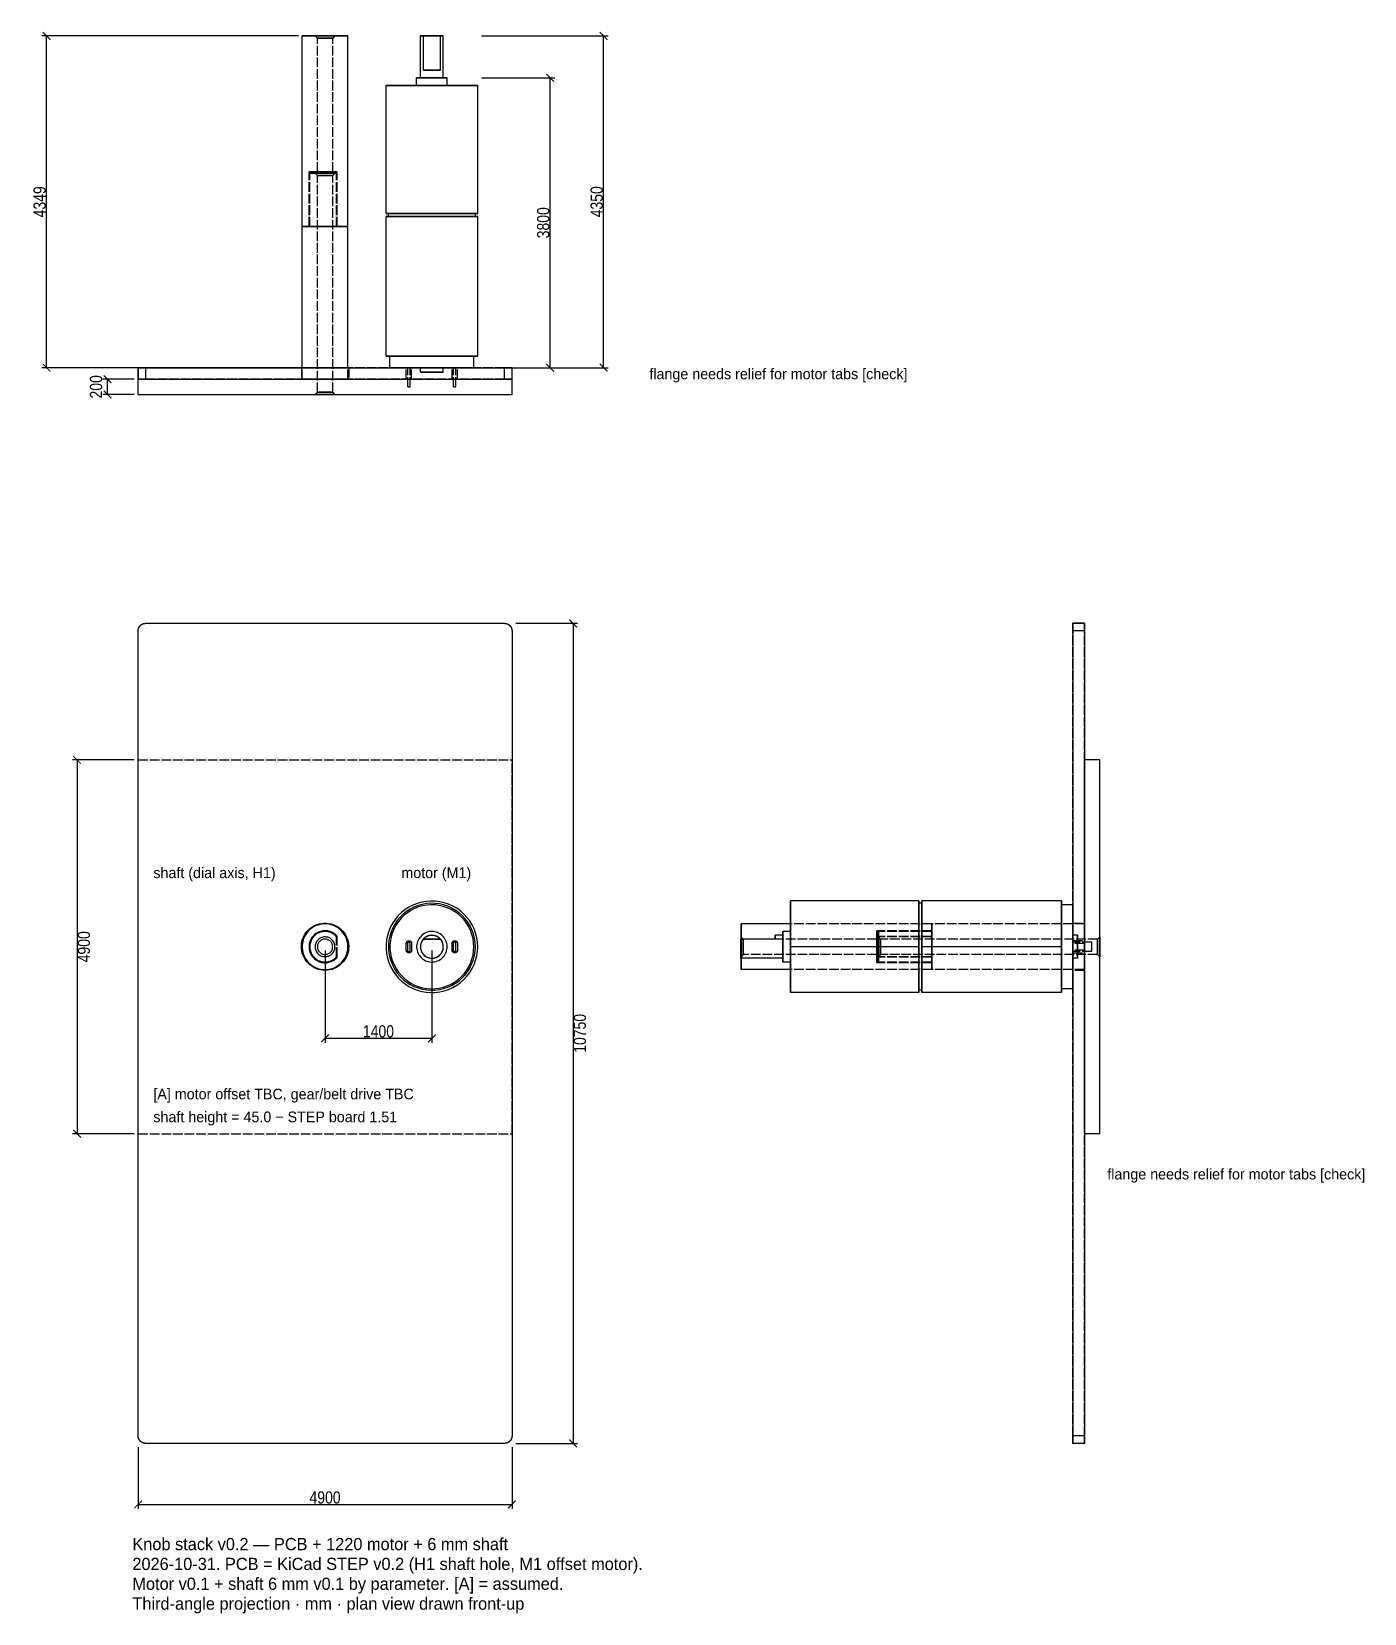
# Model space of a CAD drawing. Header units: millimetres. Extents: x -13 to 161, y -140 to 67.
import ezdxf

# ---------------------------------------------------------------- set-up
doc = ezdxf.new("R2010")
doc.units = ezdxf.units.MM
doc.linetypes.add('DASHED', pattern=[1.524, 1.27, -0.254])
for name, color, linetype in [('DIMS', 3, 'CONTINUOUS'), ('HIDDEN', 8, 'DASHED'), ('TEXT', 7, 'CONTINUOUS'), ('VISIBLE', 7, 'CONTINUOUS')]:
    doc.layers.add(name, color=color, linetype=linetype)
doc.styles.add('OpenSansCondensed-Light', font='OpenSansCondensed-Light.ttf')
doc.dimstyles.new('EZDXF', dxfattribs={"dimtxt": 0.25, "dimasz": 0.175, "dimexe": 0.375, "dimexo": 0.125, "dimgap": 0.1, "dimtad": 1, "dimlfac": 100, "dimzin": 12, "dimdsep": 46, "dimtxsty": 'OpenSansCondensed-Light', "dimblk": 'ARCHTICK', "dimcen": 2.5, "dimazin": 3, "dimtfac": 0.5, "dimtmove": 2, "dimatfit": 3})

msp = doc.modelspace()

# ---------------------------------------------------------------- texts
at = {"layer": 'TEXT'}
for s, height, p in [('flange needs relief for motor tabs [check]', 1.4, (67.75, 21.5)), ('shaft (dial axis, H1)', 1.4, (2.75, -43.9)), ('motor (M1)', 1.4, (35.25, -43.9)), ('[A] motor offset TBC, gear/belt drive TBC', 1.4, (2.75, -72.9)), ('shaft height = 45.0 − STEP board 1.51', 1.4, (2.75, -75.9)), ('flange needs relief for motor tabs [check]', 1.4, (127.76, -83.4)), ('Knob stack v0.2 — PCB + 1220 motor + 6 mm shaft', 1.6, (0, -132)), ('2026-10-31. PCB = KiCad STEP v0.2 (H1 shaft hole, M1 offset motor).', 1.6, (0, -134.6)), ('Motor v0.1 + shaft 6 mm v0.1 by parameter. [A] = assumed.', 1.6, (0, -137.2)), ('Third-angle projection · mm · plan view drawn front-up', 1.6, (0, -139.8))]:
    msp.add_text(s, height=height, dxfattribs=at).set_placement(p)

# ---------------------------------------------------------------- blocks, each defined once
blk = doc.blocks.new('_ARCHTICK')
at = {"color": 0, "linetype": 'BYBLOCK', "const_width": 0.15}
blk.add_lwpolyline([(-0.5, -0.5), (0.5, 0.5)], dxfattribs=at)

# ---------------------------------------------------------------- dimensions: what is measured, and where the dimension line sits
at = {"layer": 'DIMS'}
for base, p1, p2 in [((-11.25, 23.01), (22.25, 23.01), (22.25, 66.5)), ((61.75, 23.01), (45.25, 23.01), (45.25, 66.51)), ((54.75, 23.01), (45.25, 23.01), (45.25, 61.01)), ((-3.25, 19.5), (0.75, 19.5), (0.75, 21.5)), ((57.75, -10.5), (49.75, -10.5), (49.75, -118)), ((-7.25, -28.4), (0.75, -28.4), (0.75, -77.4))]:
    msp.add_linear_dim(base=base, p1=p1, p2=p2, angle=90, dimstyle='EZDXF', override={"dimtxt": 1.6, "dimasz": 1, "dimexe": 0.6, "dimexo": 0.5, "dimdec": 2}, dxfattribs=at).render()
for base, p1, p2 in [((25.25, -64.9), (25.25, -52.9), (39.25, -52.9)), ((0.75, -126), (0.75, -118), (49.75, -118))]:
    msp.add_linear_dim(base=base, p1=p1, p2=p2, dimstyle='EZDXF', override={"dimtxt": 1.6, "dimasz": 1, "dimexe": 0.6, "dimexo": 0.5, "dimdec": 2}, dxfattribs=at).render()

# ---------------------------------------------------------------- linework, layer by layer
at = {"layer": 'HIDDEN'}
for points in [[(22.25, 66.5), (22.34524, 66.5), (22.44048, 66.5), (22.53571, 66.5), (22.63095, 66.5), (22.72619, 66.5), (22.82143, 66.5), (22.91667, 66.5), (23.0119, 66.5), (23.10714, 66.5), (23.20238, 66.5), (23.29762, 66.5), (23.39286, 66.5), (23.4881, 66.5), (23.58333, 66.5), (23.67857, 66.5), (23.77381, 66.5), (23.86905, 66.5), (23.96429, 66.5), (24.05952, 66.5), (24.15476, 66.5), (24.25, 66.5), (24.34524, 66.5), (24.44048, 66.5), (24.53571, 66.5), (24.63095, 66.5), (24.72619, 66.5), (24.82143, 66.5), (24.91667, 66.5), (25.0119, 66.5), (25.10714, 66.5), (25.20238, 66.5), (25.29762, 66.5), (25.39286, 66.5), (25.4881, 66.5), (25.58333, 66.5), (25.67857, 66.5), (25.77381, 66.5), (25.86905, 66.5), (25.96429, 66.5), (26.05952, 66.5), (26.15476, 66.5), (26.25, 66.5), (26.34524, 66.5), (26.44048, 66.5), (26.53571, 66.5), (26.63095, 66.5), (26.72619, 66.5), (26.82143, 66.5), (26.91667, 66.5), (27.0119, 66.5), (27.10714, 66.5), (27.20238, 66.5), (27.29762, 66.5), (27.39286, 66.5), (27.4881, 66.5), (27.58333, 66.5), (27.67857, 66.5), (27.77381, 66.5), (27.86905, 66.5), (27.96429, 66.5), (28.05952, 66.5), (28.15476, 66.5), (28.25, 66.5)], [(26.55, 66.5), (26.50873, 66.5), (26.46746, 66.5), (26.42619, 66.5), (26.38492, 66.5), (26.34365, 66.5), (26.30238, 66.5), (26.26111, 66.5), (26.21984, 66.5), (26.17857, 66.5), (26.1373, 66.5), (26.09603, 66.5), (26.05476, 66.5), (26.01349, 66.5), (25.97222, 66.5), (25.93095, 66.5), (25.88968, 66.5), (25.84841, 66.5), (25.80714, 66.5), (25.76587, 66.5), (25.7246, 66.5), (25.68333, 66.5), (25.64206, 66.5), (25.60079, 66.5), (25.55952, 66.5), (25.51825, 66.5), (25.47698, 66.5), (25.43571, 66.5), (25.39444, 66.5), (25.35317, 66.5), (25.3119, 66.5), (25.27063, 66.5), (25.22937, 66.5), (25.1881, 66.5), (25.14683, 66.5), (25.10556, 66.5), (25.06429, 66.5), (25.02302, 66.5), (24.98175, 66.5), (24.94048, 66.5), (24.89921, 66.5), (24.85794, 66.5), (24.81667, 66.5), (24.7754, 66.5), (24.73413, 66.5), (24.69286, 66.5), (24.65159, 66.5), (24.61032, 66.5), (24.56905, 66.5), (24.52778, 66.5), (24.48651, 66.5), (24.44524, 66.5), (24.40397, 66.5), (24.3627, 66.5), (24.32143, 66.5), (24.28016, 66.5), (24.23889, 66.5), (24.19762, 66.5), (24.15635, 66.5), (24.11508, 66.5), (24.07381, 66.5), (24.03254, 66.5), (23.99127, 66.5), (23.95, 66.5)], [(23.95, 66.5), (23.99127, 66.5), (24.03254, 66.5), (24.07381, 66.5), (24.11508, 66.5), (24.15635, 66.5), (24.19762, 66.5), (24.23889, 66.5), (24.28016, 66.5), (24.32143, 66.5), (24.3627, 66.5), (24.40397, 66.5), (24.44524, 66.5), (24.48651, 66.5), (24.52778, 66.5), (24.56905, 66.5), (24.61032, 66.5), (24.65159, 66.5), (24.69286, 66.5), (24.73413, 66.5), (24.7754, 66.5), (24.81667, 66.5), (24.85794, 66.5), (24.89921, 66.5), (24.94048, 66.5), (24.98175, 66.5), (25.02302, 66.5), (25.06429, 66.5), (25.10556, 66.5), (25.14683, 66.5), (25.1881, 66.5), (25.22937, 66.5), (25.27063, 66.5), (25.3119, 66.5), (25.35317, 66.5), (25.39444, 66.5), (25.43571, 66.5), (25.47698, 66.5), (25.51825, 66.5), (25.55952, 66.5), (25.60079, 66.5), (25.64206, 66.5), (25.68333, 66.5), (25.7246, 66.5), (25.76587, 66.5), (25.80714, 66.5), (25.84841, 66.5), (25.88968, 66.5), (25.93095, 66.5), (25.97222, 66.5), (26.01349, 66.5), (26.05476, 66.5), (26.09603, 66.5), (26.1373, 66.5), (26.17857, 66.5), (26.21984, 66.5), (26.26111, 66.5), (26.30238, 66.5), (26.34365, 66.5), (26.38492, 66.5), (26.42619, 66.5), (26.46746, 66.5), (26.50873, 66.5), (26.55, 66.5)], [(24.25, 66.2), (23.95, 66.5)], [(26.55, 66.5), (26.25, 66.2)], [(37.75, 66.51), (37.79762, 66.51), (37.84524, 66.51), (37.89286, 66.51), (37.94048, 66.51), (37.9881, 66.51), (38.03571, 66.51), (38.08333, 66.51), (38.13095, 66.51), (38.17857, 66.51), (38.22619, 66.51), (38.27381, 66.51), (38.32143, 66.51), (38.36905, 66.51), (38.41667, 66.51), (38.46429, 66.51), (38.5119, 66.51), (38.55952, 66.51), (38.60714, 66.51), (38.65476, 66.51), (38.70238, 66.51), (38.75, 66.51), (38.79762, 66.51), (38.84524, 66.51), (38.89286, 66.51), (38.94048, 66.51), (38.9881, 66.51), (39.03571, 66.51), (39.08333, 66.51), (39.13095, 66.51), (39.17857, 66.51), (39.22619, 66.51), (39.27381, 66.51), (39.32143, 66.51), (39.36905, 66.51), (39.41667, 66.51), (39.46429, 66.51), (39.5119, 66.51), (39.55952, 66.51), (39.60714, 66.51), (39.65476, 66.51), (39.70238, 66.51), (39.75, 66.51), (39.79762, 66.51), (39.84524, 66.51), (39.89286, 66.51), (39.94048, 66.51), (39.9881, 66.51), (40.03571, 66.51), (40.08333, 66.51), (40.13095, 66.51), (40.17857, 66.51), (40.22619, 66.51), (40.27381, 66.51), (40.32143, 66.51), (40.36905, 66.51), (40.41667, 66.51), (40.46429, 66.51), (40.5119, 66.51), (40.55952, 66.51), (40.60714, 66.51), (40.65476, 66.51), (40.70238, 66.51), (40.75, 66.51)], [(26.25, 66.2), (26.21825, 66.2), (26.18651, 66.2), (26.15476, 66.2), (26.12302, 66.2), (26.09127, 66.2), (26.05952, 66.2), (26.02778, 66.2), (25.99603, 66.2), (25.96429, 66.2), (25.93254, 66.2), (25.90079, 66.2), (25.86905, 66.2), (25.8373, 66.2), (25.80556, 66.2), (25.77381, 66.2), (25.74206, 66.2), (25.71032, 66.2), (25.67857, 66.2), (25.64683, 66.2), (25.61508, 66.2), (25.58333, 66.2), (25.55159, 66.2), (25.51984, 66.2), (25.4881, 66.2), (25.45635, 66.2), (25.4246, 66.2), (25.39286, 66.2), (25.36111, 66.2), (25.32937, 66.2), (25.29762, 66.2), (25.26587, 66.2), (25.23413, 66.2), (25.20238, 66.2), (25.17063, 66.2), (25.13889, 66.2), (25.10714, 66.2), (25.0754, 66.2), (25.04365, 66.2), (25.0119, 66.2), (24.98016, 66.2), (24.94841, 66.2), (24.91667, 66.2), (24.88492, 66.2), (24.85317, 66.2), (24.82143, 66.2), (24.78968, 66.2), (24.75794, 66.2), (24.72619, 66.2), (24.69444, 66.2), (24.6627, 66.2), (24.63095, 66.2), (24.59921, 66.2), (24.56746, 66.2), (24.53571, 66.2), (24.50397, 66.2), (24.47222, 66.2), (24.44048, 66.2), (24.40873, 66.2), (24.37698, 66.2), (24.34524, 66.2), (24.31349, 66.2), (24.28175, 66.2), (24.25, 66.2)], [(24.25, 66.2), (24.28175, 66.2), (24.31349, 66.2), (24.34524, 66.2), (24.37698, 66.2), (24.40873, 66.2), (24.44048, 66.2), (24.47222, 66.2), (24.50397, 66.2), (24.53571, 66.2), (24.56746, 66.2), (24.59921, 66.2), (24.63095, 66.2), (24.6627, 66.2), (24.69444, 66.2), (24.72619, 66.2), (24.75794, 66.2), (24.78968, 66.2), (24.82143, 66.2), (24.85317, 66.2), (24.88492, 66.2), (24.91667, 66.2), (24.94841, 66.2), (24.98016, 66.2), (25.0119, 66.2), (25.04365, 66.2), (25.0754, 66.2), (25.10714, 66.2), (25.13889, 66.2), (25.17063, 66.2), (25.20238, 66.2), (25.23413, 66.2), (25.26587, 66.2), (25.29762, 66.2), (25.32937, 66.2), (25.36111, 66.2), (25.39286, 66.2), (25.4246, 66.2), (25.45635, 66.2), (25.4881, 66.2), (25.51984, 66.2), (25.55159, 66.2), (25.58333, 66.2), (25.61508, 66.2), (25.64683, 66.2), (25.67857, 66.2), (25.71032, 66.2), (25.74206, 66.2), (25.77381, 66.2), (25.80556, 66.2), (25.8373, 66.2), (25.86905, 66.2), (25.90079, 66.2), (25.93254, 66.2), (25.96429, 66.2), (25.99603, 66.2), (26.02778, 66.2), (26.05952, 66.2), (26.09127, 66.2), (26.12302, 66.2), (26.15476, 66.2), (26.18651, 66.2), (26.21825, 66.2), (26.25, 66.2)], [(24.25, 48.7), (24.25, 66.2)], [(26.25, 48.7), (26.25, 66.2)], [(37.25, 61.01), (37.31349, 61.01), (37.37698, 61.01), (37.44048, 61.01), (37.50397, 61.01), (37.56746, 61.01), (37.63095, 61.01), (37.69444, 61.01), (37.75794, 61.01), (37.82143, 61.01), (37.88492, 61.01), (37.94841, 61.01), (38.0119, 61.01), (38.0754, 61.01), (38.13889, 61.01), (38.20238, 61.01), (38.26587, 61.01), (38.32937, 61.01), (38.39286, 61.01), (38.45635, 61.01), (38.51984, 61.01), (38.58333, 61.01), (38.64683, 61.01), (38.71032, 61.01), (38.77381, 61.01), (38.8373, 61.01), (38.90079, 61.01), (38.96429, 61.01), (39.02778, 61.01), (39.09127, 61.01), (39.15476, 61.01), (39.21825, 61.01), (39.28175, 61.01), (39.34524, 61.01), (39.40873, 61.01), (39.47222, 61.01), (39.53571, 61.01), (39.59921, 61.01), (39.6627, 61.01), (39.72619, 61.01), (39.78968, 61.01), (39.85317, 61.01), (39.91667, 61.01), (39.98016, 61.01), (40.04365, 61.01), (40.10714, 61.01), (40.17063, 61.01), (40.23413, 61.01), (40.29762, 61.01), (40.36111, 61.01), (40.4246, 61.01), (40.4881, 61.01), (40.55159, 61.01), (40.61508, 61.01), (40.67857, 61.01), (40.74206, 61.01), (40.80556, 61.01), (40.86905, 61.01), (40.93254, 61.01), (40.99603, 61.01), (41.05952, 61.01), (41.12302, 61.01), (41.18651, 61.01), (41.25, 61.01)], [(40.75, 61.01), (40.70238, 61.01), (40.65476, 61.01), (40.60714, 61.01), (40.55952, 61.01), (40.5119, 61.01), (40.46429, 61.01), (40.41667, 61.01), (40.36905, 61.01), (40.32143, 61.01), (40.27381, 61.01), (40.22619, 61.01), (40.17857, 61.01), (40.13095, 61.01), (40.08333, 61.01), (40.03571, 61.01), (39.9881, 61.01), (39.94048, 61.01), (39.89286, 61.01), (39.84524, 61.01), (39.79762, 61.01), (39.75, 61.01), (39.70238, 61.01), (39.65476, 61.01), (39.60714, 61.01), (39.55952, 61.01), (39.5119, 61.01), (39.46429, 61.01), (39.41667, 61.01), (39.36905, 61.01), (39.32143, 61.01), (39.27381, 61.01), (39.22619, 61.01), (39.17857, 61.01), (39.13095, 61.01), (39.08333, 61.01), (39.03571, 61.01), (38.9881, 61.01), (38.94048, 61.01), (38.89286, 61.01), (38.84524, 61.01), (38.79762, 61.01), (38.75, 61.01), (38.70238, 61.01), (38.65476, 61.01), (38.60714, 61.01), (38.55952, 61.01), (38.5119, 61.01), (38.46429, 61.01), (38.41667, 61.01), (38.36905, 61.01), (38.32143, 61.01), (38.27381, 61.01), (38.22619, 61.01), (38.17857, 61.01), (38.13095, 61.01), (38.08333, 61.01), (38.03571, 61.01), (37.9881, 61.01), (37.94048, 61.01), (37.89286, 61.01), (37.84524, 61.01), (37.79762, 61.01), (37.75, 61.01)], [(37.75, 61.01), (37.79762, 61.01), (37.84524, 61.01), (37.89286, 61.01), (37.94048, 61.01), (37.9881, 61.01), (38.03571, 61.01), (38.08333, 61.01), (38.13095, 61.01), (38.17857, 61.01), (38.22619, 61.01), (38.27381, 61.01), (38.32143, 61.01), (38.36905, 61.01), (38.41667, 61.01), (38.46429, 61.01), (38.5119, 61.01), (38.55952, 61.01), (38.60714, 61.01), (38.65476, 61.01), (38.70238, 61.01), (38.75, 61.01), (38.79762, 61.01), (38.84524, 61.01), (38.89286, 61.01), (38.94048, 61.01), (38.9881, 61.01), (39.03571, 61.01), (39.08333, 61.01), (39.13095, 61.01), (39.17857, 61.01), (39.22619, 61.01), (39.27381, 61.01), (39.32143, 61.01), (39.36905, 61.01), (39.41667, 61.01), (39.46429, 61.01), (39.5119, 61.01), (39.55952, 61.01), (39.60714, 61.01), (39.65476, 61.01), (39.70238, 61.01), (39.75, 61.01), (39.79762, 61.01), (39.84524, 61.01), (39.89286, 61.01), (39.94048, 61.01), (39.9881, 61.01), (40.03571, 61.01), (40.08333, 61.01), (40.13095, 61.01), (40.17857, 61.01), (40.22619, 61.01), (40.27381, 61.01), (40.32143, 61.01), (40.36905, 61.01), (40.41667, 61.01), (40.46429, 61.01), (40.5119, 61.01), (40.55952, 61.01), (40.60714, 61.01), (40.65476, 61.01), (40.70238, 61.01), (40.75, 61.01)], [(38.13197, 62.011), (40.36803, 62.011)], [(33.25, 60.01), (33.44048, 60.01), (33.63095, 60.01), (33.82143, 60.01), (34.0119, 60.01), (34.20238, 60.01), (34.39286, 60.01), (34.58333, 60.01), (34.77381, 60.01), (34.96429, 60.01), (35.15476, 60.01), (35.34524, 60.01), (35.53571, 60.01), (35.72619, 60.01), (35.91667, 60.01), (36.10714, 60.01), (36.29762, 60.01), (36.4881, 60.01), (36.67857, 60.01), (36.86905, 60.01), (37.05952, 60.01), (37.25, 60.01), (37.44048, 60.01), (37.63095, 60.01), (37.82143, 60.01), (38.0119, 60.01), (38.20238, 60.01), (38.39286, 60.01), (38.58333, 60.01), (38.77381, 60.01), (38.96429, 60.01), (39.15476, 60.01), (39.34524, 60.01), (39.53571, 60.01), (39.72619, 60.01), (39.91667, 60.01), (40.10714, 60.01), (40.29762, 60.01), (40.4881, 60.01), (40.67857, 60.01), (40.86905, 60.01), (41.05952, 60.01), (41.25, 60.01), (41.44048, 60.01), (41.63095, 60.01), (41.82143, 60.01), (42.0119, 60.01), (42.20238, 60.01), (42.39286, 60.01), (42.58333, 60.01), (42.77381, 60.01), (42.96429, 60.01), (43.15476, 60.01), (43.34524, 60.01), (43.53571, 60.01), (43.72619, 60.01), (43.91667, 60.01), (44.10714, 60.01), (44.29762, 60.01), (44.4881, 60.01), (44.67857, 60.01), (44.86905, 60.01), (45.05952, 60.01), (45.25, 60.01)], [(41.25, 60.01), (41.18651, 60.01), (41.12302, 60.01), (41.05952, 60.01), (40.99603, 60.01), (40.93254, 60.01), (40.86905, 60.01), (40.80556, 60.01), (40.74206, 60.01), (40.67857, 60.01), (40.61508, 60.01), (40.55159, 60.01), (40.4881, 60.01), (40.4246, 60.01), (40.36111, 60.01), (40.29762, 60.01), (40.23413, 60.01), (40.17063, 60.01), (40.10714, 60.01), (40.04365, 60.01), (39.98016, 60.01), (39.91667, 60.01), (39.85317, 60.01), (39.78968, 60.01), (39.72619, 60.01), (39.6627, 60.01), (39.59921, 60.01), (39.53571, 60.01), (39.47222, 60.01), (39.40873, 60.01), (39.34524, 60.01), (39.28175, 60.01), (39.21825, 60.01), (39.15476, 60.01), (39.09127, 60.01), (39.02778, 60.01), (38.96429, 60.01), (38.90079, 60.01), (38.8373, 60.01), (38.77381, 60.01), (38.71032, 60.01), (38.64683, 60.01), (38.58333, 60.01), (38.51984, 60.01), (38.45635, 60.01), (38.39286, 60.01), (38.32937, 60.01), (38.26587, 60.01), (38.20238, 60.01), (38.13889, 60.01), (38.0754, 60.01), (38.0119, 60.01), (37.94841, 60.01), (37.88492, 60.01), (37.82143, 60.01), (37.75794, 60.01), (37.69444, 60.01), (37.63095, 60.01), (37.56746, 60.01), (37.50397, 60.01), (37.44048, 60.01), (37.37698, 60.01), (37.31349, 60.01), (37.25, 60.01)], [(37.25, 60.01), (37.31349, 60.01), (37.37698, 60.01), (37.44048, 60.01), (37.50397, 60.01), (37.56746, 60.01), (37.63095, 60.01), (37.69444, 60.01), (37.75794, 60.01), (37.82143, 60.01), (37.88492, 60.01), (37.94841, 60.01), (38.0119, 60.01), (38.0754, 60.01), (38.13889, 60.01), (38.20238, 60.01), (38.26587, 60.01), (38.32937, 60.01), (38.39286, 60.01), (38.45635, 60.01), (38.51984, 60.01), (38.58333, 60.01), (38.64683, 60.01), (38.71032, 60.01), (38.77381, 60.01), (38.8373, 60.01), (38.90079, 60.01), (38.96429, 60.01), (39.02778, 60.01), (39.09127, 60.01), (39.15476, 60.01), (39.21825, 60.01), (39.28175, 60.01), (39.34524, 60.01), (39.40873, 60.01), (39.47222, 60.01), (39.53571, 60.01), (39.59921, 60.01), (39.6627, 60.01), (39.72619, 60.01), (39.78968, 60.01), (39.85317, 60.01), (39.91667, 60.01), (39.98016, 60.01), (40.04365, 60.01), (40.10714, 60.01), (40.17063, 60.01), (40.23413, 60.01), (40.29762, 60.01), (40.36111, 60.01), (40.4246, 60.01), (40.4881, 60.01), (40.55159, 60.01), (40.61508, 60.01), (40.67857, 60.01), (40.74206, 60.01), (40.80556, 60.01), (40.86905, 60.01), (40.93254, 60.01), (40.99603, 60.01), (41.05952, 60.01), (41.12302, 60.01), (41.18651, 60.01), (41.25, 60.01)], [(26.85, 48.7), (26.79127, 48.7), (26.73254, 48.7), (26.67381, 48.7), (26.61508, 48.7), (26.55635, 48.7), (26.49762, 48.7), (26.43889, 48.7), (26.38016, 48.7), (26.32143, 48.7), (26.2627, 48.7), (26.20397, 48.7), (26.14524, 48.7), (26.08651, 48.7), (26.02778, 48.7), (25.96905, 48.7), (25.91032, 48.7), (25.85159, 48.7), (25.79286, 48.7), (25.73413, 48.7), (25.6754, 48.7), (25.61667, 48.7), (25.55794, 48.7), (25.49921, 48.7), (25.44048, 48.7), (25.38175, 48.7), (25.32302, 48.7), (25.26429, 48.7), (25.20556, 48.7), (25.14683, 48.7), (25.0881, 48.7), (25.02937, 48.7), (24.97063, 48.7), (24.9119, 48.7), (24.85317, 48.7), (24.79444, 48.7), (24.73571, 48.7), (24.67698, 48.7), (24.61825, 48.7), (24.55952, 48.7), (24.50079, 48.7), (24.44206, 48.7), (24.38333, 48.7), (24.3246, 48.7), (24.26587, 48.7), (24.20714, 48.7), (24.14841, 48.7), (24.08968, 48.7), (24.03095, 48.7), (23.97222, 48.7), (23.91349, 48.7), (23.85476, 48.7), (23.79603, 48.7), (23.7373, 48.7), (23.67857, 48.7), (23.61984, 48.7), (23.56111, 48.7), (23.50238, 48.7), (23.44365, 48.7), (23.38492, 48.7), (23.32619, 48.7), (23.26746, 48.7), (23.20873, 48.7), (23.15, 48.7)], [(23.15, 48.7), (23.20873, 48.7), (23.26746, 48.7), (23.32619, 48.7), (23.38492, 48.7), (23.44365, 48.7), (23.50238, 48.7), (23.56111, 48.7), (23.61984, 48.7), (23.67857, 48.7), (23.7373, 48.7), (23.79603, 48.7), (23.85476, 48.7), (23.91349, 48.7), (23.97222, 48.7), (24.03095, 48.7), (24.08968, 48.7), (24.14841, 48.7), (24.20714, 48.7), (24.26587, 48.7), (24.3246, 48.7), (24.38333, 48.7), (24.44206, 48.7), (24.50079, 48.7), (24.55952, 48.7), (24.61825, 48.7), (24.67698, 48.7), (24.73571, 48.7), (24.79444, 48.7), (24.85317, 48.7), (24.9119, 48.7), (24.97063, 48.7), (25.02937, 48.7), (25.0881, 48.7), (25.14683, 48.7), (25.20556, 48.7), (25.26429, 48.7), (25.32302, 48.7), (25.38175, 48.7), (25.44048, 48.7), (25.49921, 48.7), (25.55794, 48.7), (25.61667, 48.7), (25.6754, 48.7), (25.73413, 48.7), (25.79286, 48.7), (25.85159, 48.7), (25.91032, 48.7), (25.96905, 48.7), (26.02778, 48.7), (26.08651, 48.7), (26.14524, 48.7), (26.20397, 48.7), (26.2627, 48.7), (26.32143, 48.7), (26.38016, 48.7), (26.43889, 48.7), (26.49762, 48.7), (26.55635, 48.7), (26.61508, 48.7), (26.67381, 48.7), (26.73254, 48.7), (26.79127, 48.7), (26.85, 48.7)], [(23.15, 41.5), (23.15, 48.7)], [(26.75, 48.5), (26.69444, 48.5), (26.63889, 48.5), (26.58333, 48.5), (26.52778, 48.5), (26.47222, 48.5), (26.41667, 48.5), (26.36111, 48.5), (26.30556, 48.5), (26.25, 48.5), (26.19444, 48.5), (26.13889, 48.5), (26.08333, 48.5), (26.02778, 48.5), (25.97222, 48.5), (25.91667, 48.5), (25.86111, 48.5), (25.80556, 48.5), (25.75, 48.5), (25.69444, 48.5), (25.63889, 48.5), (25.58333, 48.5), (25.52778, 48.5), (25.47222, 48.5), (25.41667, 48.5), (25.36111, 48.5), (25.30556, 48.5), (25.25, 48.5), (25.19444, 48.5), (25.13889, 48.5), (25.08333, 48.5), (25.02778, 48.5), (24.97222, 48.5), (24.91667, 48.5), (24.86111, 48.5), (24.80556, 48.5), (24.75, 48.5), (24.69444, 48.5), (24.63889, 48.5), (24.58333, 48.5), (24.52778, 48.5), (24.47222, 48.5), (24.41667, 48.5), (24.36111, 48.5), (24.30556, 48.5), (24.25, 48.5), (24.19444, 48.5), (24.13889, 48.5), (24.08333, 48.5), (24.02778, 48.5), (23.97222, 48.5), (23.91667, 48.5), (23.86111, 48.5), (23.80556, 48.5), (23.75, 48.5), (23.69444, 48.5), (23.63889, 48.5), (23.58333, 48.5), (23.52778, 48.5), (23.47222, 48.5), (23.41667, 48.5), (23.36111, 48.5), (23.30556, 48.5), (23.25, 48.5)], [(23.25, 48.5), (23.30556, 48.5), (23.36111, 48.5), (23.41667, 48.5), (23.47222, 48.5), (23.52778, 48.5), (23.58333, 48.5), (23.63889, 48.5), (23.69444, 48.5), (23.75, 48.5), (23.80556, 48.5), (23.86111, 48.5), (23.91667, 48.5), (23.97222, 48.5), (24.02778, 48.5), (24.08333, 48.5), (24.13889, 48.5), (24.19444, 48.5), (24.25, 48.5), (24.30556, 48.5), (24.36111, 48.5), (24.41667, 48.5), (24.47222, 48.5), (24.52778, 48.5), (24.58333, 48.5), (24.63889, 48.5), (24.69444, 48.5), (24.75, 48.5), (24.80556, 48.5), (24.86111, 48.5), (24.91667, 48.5), (24.97222, 48.5), (25.02778, 48.5), (25.08333, 48.5), (25.13889, 48.5), (25.19444, 48.5), (25.25, 48.5), (25.30556, 48.5), (25.36111, 48.5), (25.41667, 48.5), (25.47222, 48.5), (25.52778, 48.5), (25.58333, 48.5), (25.63889, 48.5), (25.69444, 48.5), (25.75, 48.5), (25.80556, 48.5), (25.86111, 48.5), (25.91667, 48.5), (25.97222, 48.5), (26.02778, 48.5), (26.08333, 48.5), (26.13889, 48.5), (26.19444, 48.5), (26.25, 48.5), (26.30556, 48.5), (26.36111, 48.5), (26.41667, 48.5), (26.47222, 48.5), (26.52778, 48.5), (26.58333, 48.5), (26.63889, 48.5), (26.69444, 48.5), (26.75, 48.5)], [(23.25, 41.5), (23.25, 48.5)], [(26.55, 48.5), (26.50873, 48.5), (26.46746, 48.5), (26.42619, 48.5), (26.38492, 48.5), (26.34365, 48.5), (26.30238, 48.5), (26.26111, 48.5), (26.21984, 48.5), (26.17857, 48.5), (26.1373, 48.5), (26.09603, 48.5), (26.05476, 48.5), (26.01349, 48.5), (25.97222, 48.5), (25.93095, 48.5), (25.88968, 48.5), (25.84841, 48.5), (25.80714, 48.5), (25.76587, 48.5), (25.7246, 48.5), (25.68333, 48.5), (25.64206, 48.5), (25.60079, 48.5), (25.55952, 48.5), (25.51825, 48.5), (25.47698, 48.5), (25.43571, 48.5), (25.39444, 48.5), (25.35317, 48.5), (25.3119, 48.5), (25.27063, 48.5), (25.22937, 48.5), (25.1881, 48.5), (25.14683, 48.5), (25.10556, 48.5), (25.06429, 48.5), (25.02302, 48.5), (24.98175, 48.5), (24.94048, 48.5), (24.89921, 48.5), (24.85794, 48.5), (24.81667, 48.5), (24.7754, 48.5), (24.73413, 48.5), (24.69286, 48.5), (24.65159, 48.5), (24.61032, 48.5), (24.56905, 48.5), (24.52778, 48.5), (24.48651, 48.5), (24.44524, 48.5), (24.40397, 48.5), (24.3627, 48.5), (24.32143, 48.5), (24.28016, 48.5), (24.23889, 48.5), (24.19762, 48.5), (24.15635, 48.5), (24.11508, 48.5), (24.07381, 48.5), (24.03254, 48.5), (23.99127, 48.5), (23.95, 48.5)], [(23.95, 48.5), (23.99127, 48.5), (24.03254, 48.5), (24.07381, 48.5), (24.11508, 48.5), (24.15635, 48.5), (24.19762, 48.5), (24.23889, 48.5), (24.28016, 48.5), (24.32143, 48.5), (24.3627, 48.5), (24.40397, 48.5), (24.44524, 48.5), (24.48651, 48.5), (24.52778, 48.5), (24.56905, 48.5), (24.61032, 48.5), (24.65159, 48.5), (24.69286, 48.5), (24.73413, 48.5), (24.7754, 48.5), (24.81667, 48.5), (24.85794, 48.5), (24.89921, 48.5), (24.94048, 48.5), (24.98175, 48.5), (25.02302, 48.5), (25.06429, 48.5), (25.10556, 48.5), (25.14683, 48.5), (25.1881, 48.5), (25.22937, 48.5), (25.27063, 48.5), (25.3119, 48.5), (25.35317, 48.5), (25.39444, 48.5), (25.43571, 48.5), (25.47698, 48.5), (25.51825, 48.5), (25.55952, 48.5), (25.60079, 48.5), (25.64206, 48.5), (25.68333, 48.5), (25.7246, 48.5), (25.76587, 48.5), (25.80714, 48.5), (25.84841, 48.5), (25.88968, 48.5), (25.93095, 48.5), (25.97222, 48.5), (26.01349, 48.5), (26.05476, 48.5), (26.09603, 48.5), (26.1373, 48.5), (26.17857, 48.5), (26.21984, 48.5), (26.26111, 48.5), (26.30238, 48.5), (26.34365, 48.5), (26.38492, 48.5), (26.42619, 48.5), (26.46746, 48.5), (26.50873, 48.5), (26.55, 48.5)], [(24.25, 48.2), (23.95, 48.5)], [(26.25, 48.7), (26.21825, 48.7), (26.18651, 48.7), (26.15476, 48.7), (26.12302, 48.7), (26.09127, 48.7), (26.05952, 48.7), (26.02778, 48.7), (25.99603, 48.7), (25.96429, 48.7), (25.93254, 48.7), (25.90079, 48.7), (25.86905, 48.7), (25.8373, 48.7), (25.80556, 48.7), (25.77381, 48.7), (25.74206, 48.7), (25.71032, 48.7), (25.67857, 48.7), (25.64683, 48.7), (25.61508, 48.7), (25.58333, 48.7), (25.55159, 48.7), (25.51984, 48.7), (25.4881, 48.7), (25.45635, 48.7), (25.4246, 48.7), (25.39286, 48.7), (25.36111, 48.7), (25.32937, 48.7), (25.29762, 48.7), (25.26587, 48.7), (25.23413, 48.7), (25.20238, 48.7), (25.17063, 48.7), (25.13889, 48.7), (25.10714, 48.7), (25.0754, 48.7), (25.04365, 48.7), (25.0119, 48.7), (24.98016, 48.7), (24.94841, 48.7), (24.91667, 48.7), (24.88492, 48.7), (24.85317, 48.7), (24.82143, 48.7), (24.78968, 48.7), (24.75794, 48.7), (24.72619, 48.7), (24.69444, 48.7), (24.6627, 48.7), (24.63095, 48.7), (24.59921, 48.7), (24.56746, 48.7), (24.53571, 48.7), (24.50397, 48.7), (24.47222, 48.7), (24.44048, 48.7), (24.40873, 48.7), (24.37698, 48.7), (24.34524, 48.7), (24.31349, 48.7), (24.28175, 48.7), (24.25, 48.7)], [(24.25, 48.7), (24.28175, 48.7), (24.31349, 48.7), (24.34524, 48.7), (24.37698, 48.7), (24.40873, 48.7), (24.44048, 48.7), (24.47222, 48.7), (24.50397, 48.7), (24.53571, 48.7), (24.56746, 48.7), (24.59921, 48.7), (24.63095, 48.7), (24.6627, 48.7), (24.69444, 48.7), (24.72619, 48.7), (24.75794, 48.7), (24.78968, 48.7), (24.82143, 48.7), (24.85317, 48.7), (24.88492, 48.7), (24.91667, 48.7), (24.94841, 48.7), (24.98016, 48.7), (25.0119, 48.7), (25.04365, 48.7), (25.0754, 48.7), (25.10714, 48.7), (25.13889, 48.7), (25.17063, 48.7), (25.20238, 48.7), (25.23413, 48.7), (25.26587, 48.7), (25.29762, 48.7), (25.32937, 48.7), (25.36111, 48.7), (25.39286, 48.7), (25.4246, 48.7), (25.45635, 48.7), (25.4881, 48.7), (25.51984, 48.7), (25.55159, 48.7), (25.58333, 48.7), (25.61508, 48.7), (25.64683, 48.7), (25.67857, 48.7), (25.71032, 48.7), (25.74206, 48.7), (25.77381, 48.7), (25.80556, 48.7), (25.8373, 48.7), (25.86905, 48.7), (25.90079, 48.7), (25.93254, 48.7), (25.96429, 48.7), (25.99603, 48.7), (26.02778, 48.7), (26.05952, 48.7), (26.09127, 48.7), (26.12302, 48.7), (26.15476, 48.7), (26.18651, 48.7), (26.21825, 48.7), (26.25, 48.7)], [(26.25, 48.2), (26.21825, 48.2), (26.18651, 48.2), (26.15476, 48.2), (26.12302, 48.2), (26.09127, 48.2), (26.05952, 48.2), (26.02778, 48.2), (25.99603, 48.2), (25.96429, 48.2), (25.93254, 48.2), (25.90079, 48.2), (25.86905, 48.2), (25.8373, 48.2), (25.80556, 48.2), (25.77381, 48.2), (25.74206, 48.2), (25.71032, 48.2), (25.67857, 48.2), (25.64683, 48.2), (25.61508, 48.2), (25.58333, 48.2), (25.55159, 48.2), (25.51984, 48.2), (25.4881, 48.2), (25.45635, 48.2), (25.4246, 48.2), (25.39286, 48.2), (25.36111, 48.2), (25.32937, 48.2), (25.29762, 48.2), (25.26587, 48.2), (25.23413, 48.2), (25.20238, 48.2), (25.17063, 48.2), (25.13889, 48.2), (25.10714, 48.2), (25.0754, 48.2), (25.04365, 48.2), (25.0119, 48.2), (24.98016, 48.2), (24.94841, 48.2), (24.91667, 48.2), (24.88492, 48.2), (24.85317, 48.2), (24.82143, 48.2), (24.78968, 48.2), (24.75794, 48.2), (24.72619, 48.2), (24.69444, 48.2), (24.6627, 48.2), (24.63095, 48.2), (24.59921, 48.2), (24.56746, 48.2), (24.53571, 48.2), (24.50397, 48.2), (24.47222, 48.2), (24.44048, 48.2), (24.40873, 48.2), (24.37698, 48.2), (24.34524, 48.2), (24.31349, 48.2), (24.28175, 48.2), (24.25, 48.2)], [(24.25, 48.2), (24.28175, 48.2), (24.31349, 48.2), (24.34524, 48.2), (24.37698, 48.2), (24.40873, 48.2), (24.44048, 48.2), (24.47222, 48.2), (24.50397, 48.2), (24.53571, 48.2), (24.56746, 48.2), (24.59921, 48.2), (24.63095, 48.2), (24.6627, 48.2), (24.69444, 48.2), (24.72619, 48.2), (24.75794, 48.2), (24.78968, 48.2), (24.82143, 48.2), (24.85317, 48.2), (24.88492, 48.2), (24.91667, 48.2), (24.94841, 48.2), (24.98016, 48.2), (25.0119, 48.2), (25.04365, 48.2), (25.0754, 48.2), (25.10714, 48.2), (25.13889, 48.2), (25.17063, 48.2), (25.20238, 48.2), (25.23413, 48.2), (25.26587, 48.2), (25.29762, 48.2), (25.32937, 48.2), (25.36111, 48.2), (25.39286, 48.2), (25.4246, 48.2), (25.45635, 48.2), (25.4881, 48.2), (25.51984, 48.2), (25.55159, 48.2), (25.58333, 48.2), (25.61508, 48.2), (25.64683, 48.2), (25.67857, 48.2), (25.71032, 48.2), (25.74206, 48.2), (25.77381, 48.2), (25.80556, 48.2), (25.8373, 48.2), (25.86905, 48.2), (25.90079, 48.2), (25.93254, 48.2), (25.96429, 48.2), (25.99603, 48.2), (26.02778, 48.2), (26.05952, 48.2), (26.09127, 48.2), (26.12302, 48.2), (26.15476, 48.2), (26.18651, 48.2), (26.21825, 48.2), (26.25, 48.2)], [(24.25, 19.8), (24.25, 48.2)], [(26.25, 48.2), (26.55, 48.5)], [(26.25, 19.8), (26.25, 48.2)], [(26.75, 41.5), (26.75, 48.5)], [(26.75, 41.5), (26.75, 48.5)], [(26.85, 41.5), (26.85, 48.7)], [(26.85, 41.5), (26.85, 48.7)], [(22.25, 41.5), (22.34524, 41.5), (22.44048, 41.5), (22.53571, 41.5), (22.63095, 41.5), (22.72619, 41.5), (22.82143, 41.5), (22.91667, 41.5), (23.0119, 41.5), (23.10714, 41.5), (23.20238, 41.5), (23.29762, 41.5), (23.39286, 41.5), (23.4881, 41.5), (23.58333, 41.5), (23.67857, 41.5), (23.77381, 41.5), (23.86905, 41.5), (23.96429, 41.5), (24.05952, 41.5), (24.15476, 41.5), (24.25, 41.5), (24.34524, 41.5), (24.44048, 41.5), (24.53571, 41.5), (24.63095, 41.5), (24.72619, 41.5), (24.82143, 41.5), (24.91667, 41.5), (25.0119, 41.5), (25.10714, 41.5), (25.20238, 41.5), (25.29762, 41.5), (25.39286, 41.5), (25.4881, 41.5), (25.58333, 41.5), (25.67857, 41.5), (25.77381, 41.5), (25.86905, 41.5), (25.96429, 41.5), (26.05952, 41.5), (26.15476, 41.5), (26.25, 41.5), (26.34524, 41.5), (26.44048, 41.5), (26.53571, 41.5), (26.63095, 41.5), (26.72619, 41.5), (26.82143, 41.5), (26.91667, 41.5), (27.0119, 41.5), (27.10714, 41.5), (27.20238, 41.5), (27.29762, 41.5), (27.39286, 41.5), (27.4881, 41.5), (27.58333, 41.5), (27.67857, 41.5), (27.77381, 41.5), (27.86905, 41.5), (27.96429, 41.5), (28.05952, 41.5), (28.15476, 41.5), (28.25, 41.5)], [(22.25, 41.5), (22.34524, 41.5), (22.44048, 41.5), (22.53571, 41.5), (22.63095, 41.5), (22.72619, 41.5), (22.82143, 41.5), (22.91667, 41.5), (23.0119, 41.5), (23.10714, 41.5), (23.20238, 41.5), (23.29762, 41.5), (23.39286, 41.5), (23.4881, 41.5), (23.58333, 41.5), (23.67857, 41.5), (23.77381, 41.5), (23.86905, 41.5), (23.96429, 41.5), (24.05952, 41.5), (24.15476, 41.5), (24.25, 41.5), (24.34524, 41.5), (24.44048, 41.5), (24.53571, 41.5), (24.63095, 41.5), (24.72619, 41.5), (24.82143, 41.5), (24.91667, 41.5), (25.0119, 41.5), (25.10714, 41.5), (25.20238, 41.5), (25.29762, 41.5), (25.39286, 41.5), (25.4881, 41.5), (25.58333, 41.5), (25.67857, 41.5), (25.77381, 41.5), (25.86905, 41.5), (25.96429, 41.5), (26.05952, 41.5), (26.15476, 41.5), (26.25, 41.5), (26.34524, 41.5), (26.44048, 41.5), (26.53571, 41.5), (26.63095, 41.5), (26.72619, 41.5), (26.82143, 41.5), (26.91667, 41.5), (27.0119, 41.5), (27.10714, 41.5), (27.20238, 41.5), (27.29762, 41.5), (27.39286, 41.5), (27.4881, 41.5), (27.58333, 41.5), (27.67857, 41.5), (27.77381, 41.5), (27.86905, 41.5), (27.96429, 41.5), (28.05952, 41.5), (28.15476, 41.5), (28.25, 41.5)], [(26.85, 41.5), (26.79127, 41.5), (26.73254, 41.5), (26.67381, 41.5), (26.61508, 41.5), (26.55635, 41.5), (26.49762, 41.5), (26.43889, 41.5), (26.38016, 41.5), (26.32143, 41.5), (26.2627, 41.5), (26.20397, 41.5), (26.14524, 41.5), (26.08651, 41.5), (26.02778, 41.5), (25.96905, 41.5), (25.91032, 41.5), (25.85159, 41.5), (25.79286, 41.5), (25.73413, 41.5), (25.6754, 41.5), (25.61667, 41.5), (25.55794, 41.5), (25.49921, 41.5), (25.44048, 41.5), (25.38175, 41.5), (25.32302, 41.5), (25.26429, 41.5), (25.20556, 41.5), (25.14683, 41.5), (25.0881, 41.5), (25.02937, 41.5), (24.97063, 41.5), (24.9119, 41.5), (24.85317, 41.5), (24.79444, 41.5), (24.73571, 41.5), (24.67698, 41.5), (24.61825, 41.5), (24.55952, 41.5), (24.50079, 41.5), (24.44206, 41.5), (24.38333, 41.5), (24.3246, 41.5), (24.26587, 41.5), (24.20714, 41.5), (24.14841, 41.5), (24.08968, 41.5), (24.03095, 41.5), (23.97222, 41.5), (23.91349, 41.5), (23.85476, 41.5), (23.79603, 41.5), (23.7373, 41.5), (23.67857, 41.5), (23.61984, 41.5), (23.56111, 41.5), (23.50238, 41.5), (23.44365, 41.5), (23.38492, 41.5), (23.32619, 41.5), (23.26746, 41.5), (23.20873, 41.5), (23.15, 41.5)], [(23.15, 41.5), (23.20873, 41.5), (23.26746, 41.5), (23.32619, 41.5), (23.38492, 41.5), (23.44365, 41.5), (23.50238, 41.5), (23.56111, 41.5), (23.61984, 41.5), (23.67857, 41.5), (23.7373, 41.5), (23.79603, 41.5), (23.85476, 41.5), (23.91349, 41.5), (23.97222, 41.5), (24.03095, 41.5), (24.08968, 41.5), (24.14841, 41.5), (24.20714, 41.5), (24.26587, 41.5), (24.3246, 41.5), (24.38333, 41.5), (24.44206, 41.5), (24.50079, 41.5), (24.55952, 41.5), (24.61825, 41.5), (24.67698, 41.5), (24.73571, 41.5), (24.79444, 41.5), (24.85317, 41.5), (24.9119, 41.5), (24.97063, 41.5), (25.02937, 41.5), (25.0881, 41.5), (25.14683, 41.5), (25.20556, 41.5), (25.26429, 41.5), (25.32302, 41.5), (25.38175, 41.5), (25.44048, 41.5), (25.49921, 41.5), (25.55794, 41.5), (25.61667, 41.5), (25.6754, 41.5), (25.73413, 41.5), (25.79286, 41.5), (25.85159, 41.5), (25.91032, 41.5), (25.96905, 41.5), (26.02778, 41.5), (26.08651, 41.5), (26.14524, 41.5), (26.20397, 41.5), (26.2627, 41.5), (26.32143, 41.5), (26.38016, 41.5), (26.43889, 41.5), (26.49762, 41.5), (26.55635, 41.5), (26.61508, 41.5), (26.67381, 41.5), (26.73254, 41.5), (26.79127, 41.5), (26.85, 41.5)], [(26.75, 41.5), (26.69444, 41.5), (26.63889, 41.5), (26.58333, 41.5), (26.52778, 41.5), (26.47222, 41.5), (26.41667, 41.5), (26.36111, 41.5), (26.30556, 41.5), (26.25, 41.5), (26.19444, 41.5), (26.13889, 41.5), (26.08333, 41.5), (26.02778, 41.5), (25.97222, 41.5), (25.91667, 41.5), (25.86111, 41.5), (25.80556, 41.5), (25.75, 41.5), (25.69444, 41.5), (25.63889, 41.5), (25.58333, 41.5), (25.52778, 41.5), (25.47222, 41.5), (25.41667, 41.5), (25.36111, 41.5), (25.30556, 41.5), (25.25, 41.5), (25.19444, 41.5), (25.13889, 41.5), (25.08333, 41.5), (25.02778, 41.5), (24.97222, 41.5), (24.91667, 41.5), (24.86111, 41.5), (24.80556, 41.5), (24.75, 41.5), (24.69444, 41.5), (24.63889, 41.5), (24.58333, 41.5), (24.52778, 41.5), (24.47222, 41.5), (24.41667, 41.5), (24.36111, 41.5), (24.30556, 41.5), (24.25, 41.5), (24.19444, 41.5), (24.13889, 41.5), (24.08333, 41.5), (24.02778, 41.5), (23.97222, 41.5), (23.91667, 41.5), (23.86111, 41.5), (23.80556, 41.5), (23.75, 41.5), (23.69444, 41.5), (23.63889, 41.5), (23.58333, 41.5), (23.52778, 41.5), (23.47222, 41.5), (23.41667, 41.5), (23.36111, 41.5), (23.30556, 41.5), (23.25, 41.5)], [(23.25, 41.5), (23.30556, 41.5), (23.36111, 41.5), (23.41667, 41.5), (23.47222, 41.5), (23.52778, 41.5), (23.58333, 41.5), (23.63889, 41.5), (23.69444, 41.5), (23.75, 41.5), (23.80556, 41.5), (23.86111, 41.5), (23.91667, 41.5), (23.97222, 41.5), (24.02778, 41.5), (24.08333, 41.5), (24.13889, 41.5), (24.19444, 41.5), (24.25, 41.5), (24.30556, 41.5), (24.36111, 41.5), (24.41667, 41.5), (24.47222, 41.5), (24.52778, 41.5), (24.58333, 41.5), (24.63889, 41.5), (24.69444, 41.5), (24.75, 41.5), (24.80556, 41.5), (24.86111, 41.5), (24.91667, 41.5), (24.97222, 41.5), (25.02778, 41.5), (25.08333, 41.5), (25.13889, 41.5), (25.19444, 41.5), (25.25, 41.5), (25.30556, 41.5), (25.36111, 41.5), (25.41667, 41.5), (25.47222, 41.5), (25.52778, 41.5), (25.58333, 41.5), (25.63889, 41.5), (25.69444, 41.5), (25.75, 41.5), (25.80556, 41.5), (25.86111, 41.5), (25.91667, 41.5), (25.97222, 41.5), (26.02778, 41.5), (26.08333, 41.5), (26.13889, 41.5), (26.19444, 41.5), (26.25, 41.5), (26.30556, 41.5), (26.36111, 41.5), (26.41667, 41.5), (26.47222, 41.5), (26.52778, 41.5), (26.58333, 41.5), (26.63889, 41.5), (26.69444, 41.5), (26.75, 41.5)], [(33.25, 43.21), (33.44048, 43.21), (33.63095, 43.21), (33.82143, 43.21), (34.0119, 43.21), (34.20238, 43.21), (34.39286, 43.21), (34.58333, 43.21), (34.77381, 43.21), (34.96429, 43.21), (35.15476, 43.21), (35.34524, 43.21), (35.53571, 43.21), (35.72619, 43.21), (35.91667, 43.21), (36.10714, 43.21), (36.29762, 43.21), (36.4881, 43.21), (36.67857, 43.21), (36.86905, 43.21), (37.05952, 43.21), (37.25, 43.21), (37.44048, 43.21), (37.63095, 43.21), (37.82143, 43.21), (38.0119, 43.21), (38.20238, 43.21), (38.39286, 43.21), (38.58333, 43.21), (38.77381, 43.21), (38.96429, 43.21), (39.15476, 43.21), (39.34524, 43.21), (39.53571, 43.21), (39.72619, 43.21), (39.91667, 43.21), (40.10714, 43.21), (40.29762, 43.21), (40.4881, 43.21), (40.67857, 43.21), (40.86905, 43.21), (41.05952, 43.21), (41.25, 43.21), (41.44048, 43.21), (41.63095, 43.21), (41.82143, 43.21), (42.0119, 43.21), (42.20238, 43.21), (42.39286, 43.21), (42.58333, 43.21), (42.77381, 43.21), (42.96429, 43.21), (43.15476, 43.21), (43.34524, 43.21), (43.53571, 43.21), (43.72619, 43.21), (43.91667, 43.21), (44.10714, 43.21), (44.29762, 43.21), (44.4881, 43.21), (44.67857, 43.21), (44.86905, 43.21), (45.05952, 43.21), (45.25, 43.21)], [(33.25, 42.81), (33.44048, 42.81), (33.63095, 42.81), (33.82143, 42.81), (34.0119, 42.81), (34.20238, 42.81), (34.39286, 42.81), (34.58333, 42.81), (34.77381, 42.81), (34.96429, 42.81), (35.15476, 42.81), (35.34524, 42.81), (35.53571, 42.81), (35.72619, 42.81), (35.91667, 42.81), (36.10714, 42.81), (36.29762, 42.81), (36.4881, 42.81), (36.67857, 42.81), (36.86905, 42.81), (37.05952, 42.81), (37.25, 42.81), (37.44048, 42.81), (37.63095, 42.81), (37.82143, 42.81), (38.0119, 42.81), (38.20238, 42.81), (38.39286, 42.81), (38.58333, 42.81), (38.77381, 42.81), (38.96429, 42.81), (39.15476, 42.81), (39.34524, 42.81), (39.53571, 42.81), (39.72619, 42.81), (39.91667, 42.81), (40.10714, 42.81), (40.29762, 42.81), (40.4881, 42.81), (40.67857, 42.81), (40.86905, 42.81), (41.05952, 42.81), (41.25, 42.81), (41.44048, 42.81), (41.63095, 42.81), (41.82143, 42.81), (42.0119, 42.81), (42.20238, 42.81), (42.39286, 42.81), (42.58333, 42.81), (42.77381, 42.81), (42.96429, 42.81), (43.15476, 42.81), (43.34524, 42.81), (43.53571, 42.81), (43.72619, 42.81), (43.91667, 42.81), (44.10714, 42.81), (44.29762, 42.81), (44.4881, 42.81), (44.67857, 42.81), (44.86905, 42.81), (45.05952, 42.81), (45.25, 42.81)], [(44.95, 43.21), (44.76905, 43.21), (44.5881, 43.21), (44.40714, 43.21), (44.22619, 43.21), (44.04524, 43.21), (43.86429, 43.21), (43.68333, 43.21), (43.50238, 43.21), (43.32143, 43.21), (43.14048, 43.21), (42.95952, 43.21), (42.77857, 43.21), (42.59762, 43.21), (42.41667, 43.21), (42.23571, 43.21), (42.05476, 43.21), (41.87381, 43.21), (41.69286, 43.21), (41.5119, 43.21), (41.33095, 43.21), (41.15, 43.21), (40.96905, 43.21), (40.7881, 43.21), (40.60714, 43.21), (40.42619, 43.21), (40.24524, 43.21), (40.06429, 43.21), (39.88333, 43.21), (39.70238, 43.21), (39.52143, 43.21), (39.34048, 43.21), (39.15952, 43.21), (38.97857, 43.21), (38.79762, 43.21), (38.61667, 43.21), (38.43571, 43.21), (38.25476, 43.21), (38.07381, 43.21), (37.89286, 43.21), (37.7119, 43.21), (37.53095, 43.21), (37.35, 43.21), (37.16905, 43.21), (36.9881, 43.21), (36.80714, 43.21), (36.62619, 43.21), (36.44524, 43.21), (36.26429, 43.21), (36.08333, 43.21), (35.90238, 43.21), (35.72143, 43.21), (35.54048, 43.21), (35.35952, 43.21), (35.17857, 43.21), (34.99762, 43.21), (34.81667, 43.21), (34.63571, 43.21), (34.45476, 43.21), (34.27381, 43.21), (34.09286, 43.21), (33.9119, 43.21), (33.73095, 43.21), (33.55, 43.21)], [(33.55, 43.21), (33.73095, 43.21), (33.9119, 43.21), (34.09286, 43.21), (34.27381, 43.21), (34.45476, 43.21), (34.63571, 43.21), (34.81667, 43.21), (34.99762, 43.21), (35.17857, 43.21), (35.35952, 43.21), (35.54048, 43.21), (35.72143, 43.21), (35.90238, 43.21), (36.08333, 43.21), (36.26429, 43.21), (36.44524, 43.21), (36.62619, 43.21), (36.80714, 43.21), (36.9881, 43.21), (37.16905, 43.21), (37.35, 43.21), (37.53095, 43.21), (37.7119, 43.21), (37.89286, 43.21), (38.07381, 43.21), (38.25476, 43.21), (38.43571, 43.21), (38.61667, 43.21), (38.79762, 43.21), (38.97857, 43.21), (39.15952, 43.21), (39.34048, 43.21), (39.52143, 43.21), (39.70238, 43.21), (39.88333, 43.21), (40.06429, 43.21), (40.24524, 43.21), (40.42619, 43.21), (40.60714, 43.21), (40.7881, 43.21), (40.96905, 43.21), (41.15, 43.21), (41.33095, 43.21), (41.5119, 43.21), (41.69286, 43.21), (41.87381, 43.21), (42.05476, 43.21), (42.23571, 43.21), (42.41667, 43.21), (42.59762, 43.21), (42.77857, 43.21), (42.95952, 43.21), (43.14048, 43.21), (43.32143, 43.21), (43.50238, 43.21), (43.68333, 43.21), (43.86429, 43.21), (44.04524, 43.21), (44.22619, 43.21), (44.40714, 43.21), (44.5881, 43.21), (44.76905, 43.21), (44.95, 43.21)], [(44.95, 42.81), (44.76905, 42.81), (44.5881, 42.81), (44.40714, 42.81), (44.22619, 42.81), (44.04524, 42.81), (43.86429, 42.81), (43.68333, 42.81), (43.50238, 42.81), (43.32143, 42.81), (43.14048, 42.81), (42.95952, 42.81), (42.77857, 42.81), (42.59762, 42.81), (42.41667, 42.81), (42.23571, 42.81), (42.05476, 42.81), (41.87381, 42.81), (41.69286, 42.81), (41.5119, 42.81), (41.33095, 42.81), (41.15, 42.81), (40.96905, 42.81), (40.7881, 42.81), (40.60714, 42.81), (40.42619, 42.81), (40.24524, 42.81), (40.06429, 42.81), (39.88333, 42.81), (39.70238, 42.81), (39.52143, 42.81), (39.34048, 42.81), (39.15952, 42.81), (38.97857, 42.81), (38.79762, 42.81), (38.61667, 42.81), (38.43571, 42.81), (38.25476, 42.81), (38.07381, 42.81), (37.89286, 42.81), (37.7119, 42.81), (37.53095, 42.81), (37.35, 42.81), (37.16905, 42.81), (36.9881, 42.81), (36.80714, 42.81), (36.62619, 42.81), (36.44524, 42.81), (36.26429, 42.81), (36.08333, 42.81), (35.90238, 42.81), (35.72143, 42.81), (35.54048, 42.81), (35.35952, 42.81), (35.17857, 42.81), (34.99762, 42.81), (34.81667, 42.81), (34.63571, 42.81), (34.45476, 42.81), (34.27381, 42.81), (34.09286, 42.81), (33.9119, 42.81), (33.73095, 42.81), (33.55, 42.81)], [(33.55, 42.81), (33.73095, 42.81), (33.9119, 42.81), (34.09286, 42.81), (34.27381, 42.81), (34.45476, 42.81), (34.63571, 42.81), (34.81667, 42.81), (34.99762, 42.81), (35.17857, 42.81), (35.35952, 42.81), (35.54048, 42.81), (35.72143, 42.81), (35.90238, 42.81), (36.08333, 42.81), (36.26429, 42.81), (36.44524, 42.81), (36.62619, 42.81), (36.80714, 42.81), (36.9881, 42.81), (37.16905, 42.81), (37.35, 42.81), (37.53095, 42.81), (37.7119, 42.81), (37.89286, 42.81), (38.07381, 42.81), (38.25476, 42.81), (38.43571, 42.81), (38.61667, 42.81), (38.79762, 42.81), (38.97857, 42.81), (39.15952, 42.81), (39.34048, 42.81), (39.52143, 42.81), (39.70238, 42.81), (39.88333, 42.81), (40.06429, 42.81), (40.24524, 42.81), (40.42619, 42.81), (40.60714, 42.81), (40.7881, 42.81), (40.96905, 42.81), (41.15, 42.81), (41.33095, 42.81), (41.5119, 42.81), (41.69286, 42.81), (41.87381, 42.81), (42.05476, 42.81), (42.23571, 42.81), (42.41667, 42.81), (42.59762, 42.81), (42.77857, 42.81), (42.95952, 42.81), (43.14048, 42.81), (43.32143, 42.81), (43.50238, 42.81), (43.68333, 42.81), (43.86429, 42.81), (44.04524, 42.81), (44.22619, 42.81), (44.40714, 42.81), (44.5881, 42.81), (44.76905, 42.81), (44.95, 42.81)], [(1.75, 23.01), (1.73413, 23.01), (1.71825, 23.01), (1.70238, 23.01), (1.68651, 23.01), (1.67063, 23.01), (1.65476, 23.01), (1.63889, 23.01), (1.62302, 23.01), (1.60714, 23.01), (1.59127, 23.01), (1.5754, 23.01), (1.55952, 23.01), (1.54365, 23.01), (1.52778, 23.01), (1.5119, 23.01), (1.49603, 23.01), (1.48016, 23.01), (1.46429, 23.01), (1.44841, 23.01), (1.43254, 23.01), (1.41667, 23.01), (1.40079, 23.01), (1.38492, 23.01), (1.36905, 23.01), (1.35317, 23.01), (1.3373, 23.01), (1.32143, 23.01), (1.30556, 23.01), (1.28968, 23.01), (1.27381, 23.01), (1.25794, 23.01), (1.24206, 23.01), (1.22619, 23.01), (1.21032, 23.01), (1.19444, 23.01), (1.17857, 23.01), (1.1627, 23.01), (1.14683, 23.01), (1.13095, 23.01), (1.11508, 23.01), (1.09921, 23.01), (1.08333, 23.01), (1.06746, 23.01), (1.05159, 23.01), (1.03571, 23.01), (1.01984, 23.01), (1.00397, 23.01), (0.9881, 23.01), (0.97222, 23.01), (0.95635, 23.01), (0.94048, 23.01), (0.9246, 23.01), (0.90873, 23.01), (0.89286, 23.01), (0.87698, 23.01), (0.86111, 23.01), (0.84524, 23.01), (0.82937, 23.01), (0.81349, 23.01), (0.79762, 23.01), (0.78175, 23.01), (0.76587, 23.01), (0.75, 23.01)], [(0.75, 21.5), (0.75, 23.01)], [(48.75, 23.01), (1.75, 23.01)], [(1.75, 21.5), (1.75, 23.01)], [(25.25, 23.01), (25.20079, 23.01), (25.15159, 23.01), (25.10238, 23.01), (25.05317, 23.01), (25.00397, 23.01), (24.95476, 23.01), (24.90556, 23.01), (24.85635, 23.01), (24.80714, 23.01), (24.75794, 23.01), (24.70873, 23.01), (24.65952, 23.01), (24.61032, 23.01), (24.56111, 23.01), (24.5119, 23.01), (24.4627, 23.01), (24.41349, 23.01), (24.36429, 23.01), (24.31508, 23.01), (24.26587, 23.01), (24.21667, 23.01), (24.16746, 23.01), (24.11825, 23.01), (24.06905, 23.01), (24.01984, 23.01), (23.97063, 23.01), (23.92143, 23.01), (23.87222, 23.01), (23.82302, 23.01), (23.77381, 23.01), (23.7246, 23.01), (23.6754, 23.01), (23.62619, 23.01), (23.57698, 23.01), (23.52778, 23.01), (23.47857, 23.01), (23.42937, 23.01), (23.38016, 23.01), (23.33095, 23.01), (23.28175, 23.01), (23.23254, 23.01), (23.18333, 23.01), (23.13413, 23.01), (23.08492, 23.01), (23.03571, 23.01), (22.98651, 23.01), (22.9373, 23.01), (22.8881, 23.01), (22.83889, 23.01), (22.78968, 23.01), (22.74048, 23.01), (22.69127, 23.01), (22.64206, 23.01), (22.59286, 23.01), (22.54365, 23.01), (22.49444, 23.01), (22.44524, 23.01), (22.39603, 23.01), (22.34683, 23.01), (22.29762, 23.01), (22.24841, 23.01), (22.19921, 23.01), (22.15, 23.01)], [(22.15, 23.01), (22.24841, 23.01), (22.34683, 23.01), (22.44524, 23.01), (22.54365, 23.01), (22.64206, 23.01), (22.74048, 23.01), (22.83889, 23.01), (22.9373, 23.01), (23.03571, 23.01), (23.13413, 23.01), (23.23254, 23.01), (23.33095, 23.01), (23.42937, 23.01), (23.52778, 23.01), (23.62619, 23.01), (23.7246, 23.01), (23.82302, 23.01), (23.92143, 23.01), (24.01984, 23.01), (24.11825, 23.01), (24.21667, 23.01), (24.31508, 23.01), (24.41349, 23.01), (24.5119, 23.01), (24.61032, 23.01), (24.70873, 23.01), (24.80714, 23.01), (24.90556, 23.01), (25.00397, 23.01), (25.10238, 23.01), (25.20079, 23.01), (25.29921, 23.01), (25.39762, 23.01), (25.49603, 23.01), (25.59444, 23.01), (25.69286, 23.01), (25.79127, 23.01), (25.88968, 23.01), (25.9881, 23.01), (26.08651, 23.01), (26.18492, 23.01), (26.28333, 23.01), (26.38175, 23.01), (26.48016, 23.01), (26.57857, 23.01), (26.67698, 23.01), (26.7754, 23.01), (26.87381, 23.01), (26.97222, 23.01), (27.07063, 23.01), (27.16905, 23.01), (27.26746, 23.01), (27.36587, 23.01), (27.46429, 23.01), (27.5627, 23.01), (27.66111, 23.01), (27.75952, 23.01), (27.85794, 23.01), (27.95635, 23.01), (28.05476, 23.01), (28.15317, 23.01), (28.25159, 23.01), (28.35, 23.01)], [(22.15, 23.01), (22.15, 21.5)], [(22.25, 21.5), (22.25, 23.01)], [(28.35, 23.01), (28.30079, 23.01), (28.25159, 23.01), (28.20238, 23.01), (28.15317, 23.01), (28.10397, 23.01), (28.05476, 23.01), (28.00556, 23.01), (27.95635, 23.01), (27.90714, 23.01), (27.85794, 23.01), (27.80873, 23.01), (27.75952, 23.01), (27.71032, 23.01), (27.66111, 23.01), (27.6119, 23.01), (27.5627, 23.01), (27.51349, 23.01), (27.46429, 23.01), (27.41508, 23.01), (27.36587, 23.01), (27.31667, 23.01), (27.26746, 23.01), (27.21825, 23.01), (27.16905, 23.01), (27.11984, 23.01), (27.07063, 23.01), (27.02143, 23.01), (26.97222, 23.01), (26.92302, 23.01), (26.87381, 23.01), (26.8246, 23.01), (26.7754, 23.01), (26.72619, 23.01), (26.67698, 23.01), (26.62778, 23.01), (26.57857, 23.01), (26.52937, 23.01), (26.48016, 23.01), (26.43095, 23.01), (26.38175, 23.01), (26.33254, 23.01), (26.28333, 23.01), (26.23413, 23.01), (26.18492, 23.01), (26.13571, 23.01), (26.08651, 23.01), (26.0373, 23.01), (25.9881, 23.01), (25.93889, 23.01), (25.88968, 23.01), (25.84048, 23.01), (25.79127, 23.01), (25.74206, 23.01), (25.69286, 23.01), (25.64365, 23.01), (25.59444, 23.01), (25.54524, 23.01), (25.49603, 23.01), (25.44683, 23.01), (25.39762, 23.01), (25.34841, 23.01), (25.29921, 23.01), (25.25, 23.01)], [(28.25, 21.5), (28.25, 23.01)], [(28.35, 23.01), (28.35, 21.5)], [(33.25, 24.51), (33.44048, 24.51), (33.63095, 24.51), (33.82143, 24.51), (34.0119, 24.51), (34.20238, 24.51), (34.39286, 24.51), (34.58333, 24.51), (34.77381, 24.51), (34.96429, 24.51), (35.15476, 24.51), (35.34524, 24.51), (35.53571, 24.51), (35.72619, 24.51), (35.91667, 24.51), (36.10714, 24.51), (36.29762, 24.51), (36.4881, 24.51), (36.67857, 24.51), (36.86905, 24.51), (37.05952, 24.51), (37.25, 24.51), (37.44048, 24.51), (37.63095, 24.51), (37.82143, 24.51), (38.0119, 24.51), (38.20238, 24.51), (38.39286, 24.51), (38.58333, 24.51), (38.77381, 24.51), (38.96429, 24.51), (39.15476, 24.51), (39.34524, 24.51), (39.53571, 24.51), (39.72619, 24.51), (39.91667, 24.51), (40.10714, 24.51), (40.29762, 24.51), (40.4881, 24.51), (40.67857, 24.51), (40.86905, 24.51), (41.05952, 24.51), (41.25, 24.51), (41.44048, 24.51), (41.63095, 24.51), (41.82143, 24.51), (42.0119, 24.51), (42.20238, 24.51), (42.39286, 24.51), (42.58333, 24.51), (42.77381, 24.51), (42.96429, 24.51), (43.15476, 24.51), (43.34524, 24.51), (43.53571, 24.51), (43.72619, 24.51), (43.91667, 24.51), (44.10714, 24.51), (44.29762, 24.51), (44.4881, 24.51), (44.67857, 24.51), (44.86905, 24.51), (45.05952, 24.51), (45.25, 24.51)], [(44.75, 24.51), (44.5754, 24.51), (44.40079, 24.51), (44.22619, 24.51), (44.05159, 24.51), (43.87698, 24.51), (43.70238, 24.51), (43.52778, 24.51), (43.35317, 24.51), (43.17857, 24.51), (43.00397, 24.51), (42.82937, 24.51), (42.65476, 24.51), (42.48016, 24.51), (42.30556, 24.51), (42.13095, 24.51), (41.95635, 24.51), (41.78175, 24.51), (41.60714, 24.51), (41.43254, 24.51), (41.25794, 24.51), (41.08333, 24.51), (40.90873, 24.51), (40.73413, 24.51), (40.55952, 24.51), (40.38492, 24.51), (40.21032, 24.51), (40.03571, 24.51), (39.86111, 24.51), (39.68651, 24.51), (39.5119, 24.51), (39.3373, 24.51), (39.1627, 24.51), (38.9881, 24.51), (38.81349, 24.51), (38.63889, 24.51), (38.46429, 24.51), (38.28968, 24.51), (38.11508, 24.51), (37.94048, 24.51), (37.76587, 24.51), (37.59127, 24.51), (37.41667, 24.51), (37.24206, 24.51), (37.06746, 24.51), (36.89286, 24.51), (36.71825, 24.51), (36.54365, 24.51), (36.36905, 24.51), (36.19444, 24.51), (36.01984, 24.51), (35.84524, 24.51), (35.67063, 24.51), (35.49603, 24.51), (35.32143, 24.51), (35.14683, 24.51), (34.97222, 24.51), (34.79762, 24.51), (34.62302, 24.51), (34.44841, 24.51), (34.27381, 24.51), (34.09921, 24.51), (33.9246, 24.51), (33.75, 24.51)], [(33.75, 24.51), (33.9246, 24.51), (34.09921, 24.51), (34.27381, 24.51), (34.44841, 24.51), (34.62302, 24.51), (34.79762, 24.51), (34.97222, 24.51), (35.14683, 24.51), (35.32143, 24.51), (35.49603, 24.51), (35.67063, 24.51), (35.84524, 24.51), (36.01984, 24.51), (36.19444, 24.51), (36.36905, 24.51), (36.54365, 24.51), (36.71825, 24.51), (36.89286, 24.51), (37.06746, 24.51), (37.24206, 24.51), (37.41667, 24.51), (37.59127, 24.51), (37.76587, 24.51), (37.94048, 24.51), (38.11508, 24.51), (38.28968, 24.51), (38.46429, 24.51), (38.63889, 24.51), (38.81349, 24.51), (38.9881, 24.51), (39.1627, 24.51), (39.3373, 24.51), (39.5119, 24.51), (39.68651, 24.51), (39.86111, 24.51), (40.03571, 24.51), (40.21032, 24.51), (40.38492, 24.51), (40.55952, 24.51), (40.73413, 24.51), (40.90873, 24.51), (41.08333, 24.51), (41.25794, 24.51), (41.43254, 24.51), (41.60714, 24.51), (41.78175, 24.51), (41.95635, 24.51), (42.13095, 24.51), (42.30556, 24.51), (42.48016, 24.51), (42.65476, 24.51), (42.82937, 24.51), (43.00397, 24.51), (43.17857, 24.51), (43.35317, 24.51), (43.52778, 24.51), (43.70238, 24.51), (43.87698, 24.51), (44.05159, 24.51), (44.22619, 24.51), (44.40079, 24.51), (44.5754, 24.51), (44.75, 24.51)], [(44.75, 23.01), (44.5754, 23.01), (44.40079, 23.01), (44.22619, 23.01), (44.05159, 23.01), (43.87698, 23.01), (43.70238, 23.01), (43.52778, 23.01), (43.35317, 23.01), (43.17857, 23.01), (43.00397, 23.01), (42.82937, 23.01), (42.65476, 23.01), (42.48016, 23.01), (42.30556, 23.01), (42.13095, 23.01), (41.95635, 23.01), (41.78175, 23.01), (41.60714, 23.01), (41.43254, 23.01), (41.25794, 23.01), (41.08333, 23.01), (40.90873, 23.01), (40.73413, 23.01), (40.55952, 23.01), (40.38492, 23.01), (40.21032, 23.01), (40.03571, 23.01), (39.86111, 23.01), (39.68651, 23.01), (39.5119, 23.01), (39.3373, 23.01), (39.1627, 23.01), (38.9881, 23.01), (38.81349, 23.01), (38.63889, 23.01), (38.46429, 23.01), (38.28968, 23.01), (38.11508, 23.01), (37.94048, 23.01), (37.76587, 23.01), (37.59127, 23.01), (37.41667, 23.01), (37.24206, 23.01), (37.06746, 23.01), (36.89286, 23.01), (36.71825, 23.01), (36.54365, 23.01), (36.36905, 23.01), (36.19444, 23.01), (36.01984, 23.01), (35.84524, 23.01), (35.67063, 23.01), (35.49603, 23.01), (35.32143, 23.01), (35.14683, 23.01), (34.97222, 23.01), (34.79762, 23.01), (34.62302, 23.01), (34.44841, 23.01), (34.27381, 23.01), (34.09921, 23.01), (33.9246, 23.01), (33.75, 23.01)], [(33.75, 23.01), (33.9246, 23.01), (34.09921, 23.01), (34.27381, 23.01), (34.44841, 23.01), (34.62302, 23.01), (34.79762, 23.01), (34.97222, 23.01), (35.14683, 23.01), (35.32143, 23.01), (35.49603, 23.01), (35.67063, 23.01), (35.84524, 23.01), (36.01984, 23.01), (36.19444, 23.01), (36.36905, 23.01), (36.54365, 23.01), (36.71825, 23.01), (36.89286, 23.01), (37.06746, 23.01), (37.24206, 23.01), (37.41667, 23.01), (37.59127, 23.01), (37.76587, 23.01), (37.94048, 23.01), (38.11508, 23.01), (38.28968, 23.01), (38.46429, 23.01), (38.63889, 23.01), (38.81349, 23.01), (38.9881, 23.01), (39.1627, 23.01), (39.3373, 23.01), (39.5119, 23.01), (39.68651, 23.01), (39.86111, 23.01), (40.03571, 23.01), (40.21032, 23.01), (40.38492, 23.01), (40.55952, 23.01), (40.73413, 23.01), (40.90873, 23.01), (41.08333, 23.01), (41.25794, 23.01), (41.43254, 23.01), (41.60714, 23.01), (41.78175, 23.01), (41.95635, 23.01), (42.13095, 23.01), (42.30556, 23.01), (42.48016, 23.01), (42.65476, 23.01), (42.82937, 23.01), (43.00397, 23.01), (43.17857, 23.01), (43.35317, 23.01), (43.52778, 23.01), (43.70238, 23.01), (43.87698, 23.01), (44.05159, 23.01), (44.22619, 23.01), (44.40079, 23.01), (44.5754, 23.01), (44.75, 23.01)], [(36.6, 23.01), (36.58889, 23.01), (36.57778, 23.01), (36.56667, 23.01), (36.55556, 23.01), (36.54444, 23.01), (36.53333, 23.01), (36.52222, 23.01), (36.51111, 23.01), (36.5, 23.01), (36.48889, 23.01), (36.47778, 23.01), (36.46667, 23.01), (36.45556, 23.01), (36.44444, 23.01), (36.43333, 23.01), (36.42222, 23.01), (36.41111, 23.01), (36.4, 23.01), (36.38889, 23.01), (36.37778, 23.01), (36.36667, 23.01), (36.35556, 23.01), (36.34444, 23.01), (36.33333, 23.01), (36.32222, 23.01), (36.31111, 23.01), (36.3, 23.01), (36.28889, 23.01), (36.27778, 23.01), (36.26667, 23.01), (36.25556, 23.01), (36.24444, 23.01), (36.23333, 23.01), (36.22222, 23.01), (36.21111, 23.01), (36.2, 23.01), (36.18889, 23.01), (36.17778, 23.01), (36.16667, 23.01), (36.15556, 23.01), (36.14444, 23.01), (36.13333, 23.01), (36.12222, 23.01), (36.11111, 23.01), (36.1, 23.01), (36.08889, 23.01), (36.07778, 23.01), (36.06667, 23.01), (36.05556, 23.01), (36.04444, 23.01), (36.03333, 23.01), (36.02222, 23.01), (36.01111, 23.01), (36, 23.01), (35.98889, 23.01), (35.97778, 23.01), (35.96667, 23.01), (35.95556, 23.01), (35.94444, 23.01), (35.93333, 23.01), (35.92222, 23.01), (35.91111, 23.01), (35.9, 23.01)], [(35.9, 23.01), (35.91111, 23.01), (35.92222, 23.01), (35.93333, 23.01), (35.94444, 23.01), (35.95556, 23.01), (35.96667, 23.01), (35.97778, 23.01), (35.98889, 23.01), (36, 23.01), (36.01111, 23.01), (36.02222, 23.01), (36.03333, 23.01), (36.04444, 23.01), (36.05556, 23.01), (36.06667, 23.01), (36.07778, 23.01), (36.08889, 23.01), (36.1, 23.01), (36.11111, 23.01), (36.12222, 23.01), (36.13333, 23.01), (36.14444, 23.01), (36.15556, 23.01), (36.16667, 23.01), (36.17778, 23.01), (36.18889, 23.01), (36.2, 23.01), (36.21111, 23.01), (36.22222, 23.01), (36.23333, 23.01), (36.24444, 23.01), (36.25556, 23.01), (36.26667, 23.01), (36.27778, 23.01), (36.28889, 23.01), (36.3, 23.01), (36.31111, 23.01), (36.32222, 23.01), (36.33333, 23.01), (36.34444, 23.01), (36.35556, 23.01), (36.36667, 23.01), (36.37778, 23.01), (36.38889, 23.01), (36.4, 23.01), (36.41111, 23.01), (36.42222, 23.01), (36.43333, 23.01), (36.44444, 23.01), (36.45556, 23.01), (36.46667, 23.01), (36.47778, 23.01), (36.48889, 23.01), (36.5, 23.01), (36.51111, 23.01), (36.52222, 23.01), (36.53333, 23.01), (36.54444, 23.01), (36.55556, 23.01), (36.56667, 23.01), (36.57778, 23.01), (36.58889, 23.01), (36.6, 23.01)], [(35.9, 21.5), (35.9, 23.01)], [(35.9, 21.5), (35.9, 23.01)], [(36.1, 23.01), (36.4, 23.01)], [(36.1, 23.01), (36.4, 23.01)], [(36.1, 20.51), (36.1, 23.01)], [(36.1, 20.51), (36.1, 23.01)], [(36.4, 20.51), (36.4, 23.01)], [(36.4, 20.51), (36.4, 23.01)], [(36.6, 21.5), (36.6, 23.01)], [(36.6, 21.5), (36.6, 23.01)], [(40.75, 23.01), (40.70238, 23.01), (40.65476, 23.01), (40.60714, 23.01), (40.55952, 23.01), (40.5119, 23.01), (40.46429, 23.01), (40.41667, 23.01), (40.36905, 23.01), (40.32143, 23.01), (40.27381, 23.01), (40.22619, 23.01), (40.17857, 23.01), (40.13095, 23.01), (40.08333, 23.01), (40.03571, 23.01), (39.9881, 23.01), (39.94048, 23.01), (39.89286, 23.01), (39.84524, 23.01), (39.79762, 23.01), (39.75, 23.01), (39.70238, 23.01), (39.65476, 23.01), (39.60714, 23.01), (39.55952, 23.01), (39.5119, 23.01), (39.46429, 23.01), (39.41667, 23.01), (39.36905, 23.01), (39.32143, 23.01), (39.27381, 23.01), (39.22619, 23.01), (39.17857, 23.01), (39.13095, 23.01), (39.08333, 23.01), (39.03571, 23.01), (38.9881, 23.01), (38.94048, 23.01), (38.89286, 23.01), (38.84524, 23.01), (38.79762, 23.01), (38.75, 23.01), (38.70238, 23.01), (38.65476, 23.01), (38.60714, 23.01), (38.55952, 23.01), (38.5119, 23.01), (38.46429, 23.01), (38.41667, 23.01), (38.36905, 23.01), (38.32143, 23.01), (38.27381, 23.01), (38.22619, 23.01), (38.17857, 23.01), (38.13095, 23.01), (38.08333, 23.01), (38.03571, 23.01), (37.9881, 23.01), (37.94048, 23.01), (37.89286, 23.01), (37.84524, 23.01), (37.79762, 23.01), (37.75, 23.01)], [(37.75, 23.01), (37.79762, 23.01), (37.84524, 23.01), (37.89286, 23.01), (37.94048, 23.01), (37.9881, 23.01), (38.03571, 23.01), (38.08333, 23.01), (38.13095, 23.01), (38.17857, 23.01), (38.22619, 23.01), (38.27381, 23.01), (38.32143, 23.01), (38.36905, 23.01), (38.41667, 23.01), (38.46429, 23.01), (38.5119, 23.01), (38.55952, 23.01), (38.60714, 23.01), (38.65476, 23.01), (38.70238, 23.01), (38.75, 23.01), (38.79762, 23.01), (38.84524, 23.01), (38.89286, 23.01), (38.94048, 23.01), (38.9881, 23.01), (39.03571, 23.01), (39.08333, 23.01), (39.13095, 23.01), (39.17857, 23.01), (39.22619, 23.01), (39.27381, 23.01), (39.32143, 23.01), (39.36905, 23.01), (39.41667, 23.01), (39.46429, 23.01), (39.5119, 23.01), (39.55952, 23.01), (39.60714, 23.01), (39.65476, 23.01), (39.70238, 23.01), (39.75, 23.01), (39.79762, 23.01), (39.84524, 23.01), (39.89286, 23.01), (39.94048, 23.01), (39.9881, 23.01), (40.03571, 23.01), (40.08333, 23.01), (40.13095, 23.01), (40.17857, 23.01), (40.22619, 23.01), (40.27381, 23.01), (40.32143, 23.01), (40.36905, 23.01), (40.41667, 23.01), (40.46429, 23.01), (40.5119, 23.01), (40.55952, 23.01), (40.60714, 23.01), (40.65476, 23.01), (40.70238, 23.01), (40.75, 23.01)], [(37.75, 22.41), (37.75, 23.01)], [(40.75, 22.41), (40.75, 23.01)], [(42.6, 23.01), (42.58889, 23.01), (42.57778, 23.01), (42.56667, 23.01), (42.55556, 23.01), (42.54444, 23.01), (42.53333, 23.01), (42.52222, 23.01), (42.51111, 23.01), (42.5, 23.01), (42.48889, 23.01), (42.47778, 23.01), (42.46667, 23.01), (42.45556, 23.01), (42.44444, 23.01), (42.43333, 23.01), (42.42222, 23.01), (42.41111, 23.01), (42.4, 23.01), (42.38889, 23.01), (42.37778, 23.01), (42.36667, 23.01), (42.35556, 23.01), (42.34444, 23.01), (42.33333, 23.01), (42.32222, 23.01), (42.31111, 23.01), (42.3, 23.01), (42.28889, 23.01), (42.27778, 23.01), (42.26667, 23.01), (42.25556, 23.01), (42.24444, 23.01), (42.23333, 23.01), (42.22222, 23.01), (42.21111, 23.01), (42.2, 23.01), (42.18889, 23.01), (42.17778, 23.01), (42.16667, 23.01), (42.15556, 23.01), (42.14444, 23.01), (42.13333, 23.01), (42.12222, 23.01), (42.11111, 23.01), (42.1, 23.01), (42.08889, 23.01), (42.07778, 23.01), (42.06667, 23.01), (42.05556, 23.01), (42.04444, 23.01), (42.03333, 23.01), (42.02222, 23.01), (42.01111, 23.01), (42, 23.01), (41.98889, 23.01), (41.97778, 23.01), (41.96667, 23.01), (41.95556, 23.01), (41.94444, 23.01), (41.93333, 23.01), (41.92222, 23.01), (41.91111, 23.01), (41.9, 23.01)], [(41.9, 23.01), (41.91111, 23.01), (41.92222, 23.01), (41.93333, 23.01), (41.94444, 23.01), (41.95556, 23.01), (41.96667, 23.01), (41.97778, 23.01), (41.98889, 23.01), (42, 23.01), (42.01111, 23.01), (42.02222, 23.01), (42.03333, 23.01), (42.04444, 23.01), (42.05556, 23.01), (42.06667, 23.01), (42.07778, 23.01), (42.08889, 23.01), (42.1, 23.01), (42.11111, 23.01), (42.12222, 23.01), (42.13333, 23.01), (42.14444, 23.01), (42.15556, 23.01), (42.16667, 23.01), (42.17778, 23.01), (42.18889, 23.01), (42.2, 23.01), (42.21111, 23.01), (42.22222, 23.01), (42.23333, 23.01), (42.24444, 23.01), (42.25556, 23.01), (42.26667, 23.01), (42.27778, 23.01), (42.28889, 23.01), (42.3, 23.01), (42.31111, 23.01), (42.32222, 23.01), (42.33333, 23.01), (42.34444, 23.01), (42.35556, 23.01), (42.36667, 23.01), (42.37778, 23.01), (42.38889, 23.01), (42.4, 23.01), (42.41111, 23.01), (42.42222, 23.01), (42.43333, 23.01), (42.44444, 23.01), (42.45556, 23.01), (42.46667, 23.01), (42.47778, 23.01), (42.48889, 23.01), (42.5, 23.01), (42.51111, 23.01), (42.52222, 23.01), (42.53333, 23.01), (42.54444, 23.01), (42.55556, 23.01), (42.56667, 23.01), (42.57778, 23.01), (42.58889, 23.01), (42.6, 23.01)], [(41.9, 21.5), (41.9, 23.01)], [(41.9, 21.5), (41.9, 23.01)], [(42.1, 23.01), (42.4, 23.01)], [(42.1, 23.01), (42.4, 23.01)], [(42.1, 20.51), (42.1, 23.01)], [(42.1, 20.51), (42.1, 23.01)], [(42.4, 20.51), (42.4, 23.01)], [(42.4, 20.51), (42.4, 23.01)], [(42.6, 21.5), (42.6, 23.01)], [(42.6, 21.5), (42.6, 23.01)], [(49.75, 23.01), (49.73413, 23.01), (49.71825, 23.01), (49.70238, 23.01), (49.68651, 23.01), (49.67063, 23.01), (49.65476, 23.01), (49.63889, 23.01), (49.62302, 23.01), (49.60714, 23.01), (49.59127, 23.01), (49.5754, 23.01), (49.55952, 23.01), (49.54365, 23.01), (49.52778, 23.01), (49.5119, 23.01), (49.49603, 23.01), (49.48016, 23.01), (49.46429, 23.01), (49.44841, 23.01), (49.43254, 23.01), (49.41667, 23.01), (49.40079, 23.01), (49.38492, 23.01), (49.36905, 23.01), (49.35317, 23.01), (49.3373, 23.01), (49.32143, 23.01), (49.30556, 23.01), (49.28968, 23.01), (49.27381, 23.01), (49.25794, 23.01), (49.24206, 23.01), (49.22619, 23.01), (49.21032, 23.01), (49.19444, 23.01), (49.17857, 23.01), (49.1627, 23.01), (49.14683, 23.01), (49.13095, 23.01), (49.11508, 23.01), (49.09921, 23.01), (49.08333, 23.01), (49.06746, 23.01), (49.05159, 23.01), (49.03571, 23.01), (49.01984, 23.01), (49.00397, 23.01), (48.9881, 23.01), (48.97222, 23.01), (48.95635, 23.01), (48.94048, 23.01), (48.9246, 23.01), (48.90873, 23.01), (48.89286, 23.01), (48.87698, 23.01), (48.86111, 23.01), (48.84524, 23.01), (48.82937, 23.01), (48.81349, 23.01), (48.79762, 23.01), (48.78175, 23.01), (48.76587, 23.01), (48.75, 23.01)], [(48.75, 21.5), (48.75, 23.01)], [(49.75, 21.5), (49.75, 23.01)], [(1.75, 21.5), (1.73413, 21.5), (1.71825, 21.5), (1.70238, 21.5), (1.68651, 21.5), (1.67063, 21.5), (1.65476, 21.5), (1.63889, 21.5), (1.62302, 21.5), (1.60714, 21.5), (1.59127, 21.5), (1.5754, 21.5), (1.55952, 21.5), (1.54365, 21.5), (1.52778, 21.5), (1.5119, 21.5), (1.49603, 21.5), (1.48016, 21.5), (1.46429, 21.5), (1.44841, 21.5), (1.43254, 21.5), (1.41667, 21.5), (1.40079, 21.5), (1.38492, 21.5), (1.36905, 21.5), (1.35317, 21.5), (1.3373, 21.5), (1.32143, 21.5), (1.30556, 21.5), (1.28968, 21.5), (1.27381, 21.5), (1.25794, 21.5), (1.24206, 21.5), (1.22619, 21.5), (1.21032, 21.5), (1.19444, 21.5), (1.17857, 21.5), (1.1627, 21.5), (1.14683, 21.5), (1.13095, 21.5), (1.11508, 21.5), (1.09921, 21.5), (1.08333, 21.5), (1.06746, 21.5), (1.05159, 21.5), (1.03571, 21.5), (1.01984, 21.5), (1.00397, 21.5), (0.9881, 21.5), (0.97222, 21.5), (0.95635, 21.5), (0.94048, 21.5), (0.9246, 21.5), (0.90873, 21.5), (0.89286, 21.5), (0.87698, 21.5), (0.86111, 21.5), (0.84524, 21.5), (0.82937, 21.5), (0.81349, 21.5), (0.79762, 21.5), (0.78175, 21.5), (0.76587, 21.5), (0.75, 21.5)], [(0.75, 19.5), (0.75, 21.5)], [(0.75, 21.5), (49.75, 21.5)], [(0.75, 21.5), (49.75, 21.5)], [(48.75, 21.5), (1.75, 21.5)], [(25.25, 21.5), (25.20079, 21.5), (25.15159, 21.5), (25.10238, 21.5), (25.05317, 21.5), (25.00397, 21.5), (24.95476, 21.5), (24.90556, 21.5), (24.85635, 21.5), (24.80714, 21.5), (24.75794, 21.5), (24.70873, 21.5), (24.65952, 21.5), (24.61032, 21.5), (24.56111, 21.5), (24.5119, 21.5), (24.4627, 21.5), (24.41349, 21.5), (24.36429, 21.5), (24.31508, 21.5), (24.26587, 21.5), (24.21667, 21.5), (24.16746, 21.5), (24.11825, 21.5), (24.06905, 21.5), (24.01984, 21.5), (23.97063, 21.5), (23.92143, 21.5), (23.87222, 21.5), (23.82302, 21.5), (23.77381, 21.5), (23.7246, 21.5), (23.6754, 21.5), (23.62619, 21.5), (23.57698, 21.5), (23.52778, 21.5), (23.47857, 21.5), (23.42937, 21.5), (23.38016, 21.5), (23.33095, 21.5), (23.28175, 21.5), (23.23254, 21.5), (23.18333, 21.5), (23.13413, 21.5), (23.08492, 21.5), (23.03571, 21.5), (22.98651, 21.5), (22.9373, 21.5), (22.8881, 21.5), (22.83889, 21.5), (22.78968, 21.5), (22.74048, 21.5), (22.69127, 21.5), (22.64206, 21.5), (22.59286, 21.5), (22.54365, 21.5), (22.49444, 21.5), (22.44524, 21.5), (22.39603, 21.5), (22.34683, 21.5), (22.29762, 21.5), (22.24841, 21.5), (22.19921, 21.5), (22.15, 21.5)], [(22.15, 21.5), (22.24841, 21.5), (22.34683, 21.5), (22.44524, 21.5), (22.54365, 21.5), (22.64206, 21.5), (22.74048, 21.5), (22.83889, 21.5), (22.9373, 21.5), (23.03571, 21.5), (23.13413, 21.5), (23.23254, 21.5), (23.33095, 21.5), (23.42937, 21.5), (23.52778, 21.5), (23.62619, 21.5), (23.7246, 21.5), (23.82302, 21.5), (23.92143, 21.5), (24.01984, 21.5), (24.11825, 21.5), (24.21667, 21.5), (24.31508, 21.5), (24.41349, 21.5), (24.5119, 21.5), (24.61032, 21.5), (24.70873, 21.5), (24.80714, 21.5), (24.90556, 21.5), (25.00397, 21.5), (25.10238, 21.5), (25.20079, 21.5), (25.29921, 21.5), (25.39762, 21.5), (25.49603, 21.5), (25.59444, 21.5), (25.69286, 21.5), (25.79127, 21.5), (25.88968, 21.5), (25.9881, 21.5), (26.08651, 21.5), (26.18492, 21.5), (26.28333, 21.5), (26.38175, 21.5), (26.48016, 21.5), (26.57857, 21.5), (26.67698, 21.5), (26.7754, 21.5), (26.87381, 21.5), (26.97222, 21.5), (27.07063, 21.5), (27.16905, 21.5), (27.26746, 21.5), (27.36587, 21.5), (27.46429, 21.5), (27.5627, 21.5), (27.66111, 21.5), (27.75952, 21.5), (27.85794, 21.5), (27.95635, 21.5), (28.05476, 21.5), (28.15317, 21.5), (28.25159, 21.5), (28.35, 21.5)], [(28.25, 21.5), (28.15476, 21.5), (28.05952, 21.5), (27.96429, 21.5), (27.86905, 21.5), (27.77381, 21.5), (27.67857, 21.5), (27.58333, 21.5), (27.4881, 21.5), (27.39286, 21.5), (27.29762, 21.5), (27.20238, 21.5), (27.10714, 21.5), (27.0119, 21.5), (26.91667, 21.5), (26.82143, 21.5), (26.72619, 21.5), (26.63095, 21.5), (26.53571, 21.5), (26.44048, 21.5), (26.34524, 21.5), (26.25, 21.5), (26.15476, 21.5), (26.05952, 21.5), (25.96429, 21.5), (25.86905, 21.5), (25.77381, 21.5), (25.67857, 21.5), (25.58333, 21.5), (25.4881, 21.5), (25.39286, 21.5), (25.29762, 21.5), (25.20238, 21.5), (25.10714, 21.5), (25.0119, 21.5), (24.91667, 21.5), (24.82143, 21.5), (24.72619, 21.5), (24.63095, 21.5), (24.53571, 21.5), (24.44048, 21.5), (24.34524, 21.5), (24.25, 21.5), (24.15476, 21.5), (24.05952, 21.5), (23.96429, 21.5), (23.86905, 21.5), (23.77381, 21.5), (23.67857, 21.5), (23.58333, 21.5), (23.4881, 21.5), (23.39286, 21.5), (23.29762, 21.5), (23.20238, 21.5), (23.10714, 21.5), (23.0119, 21.5), (22.91667, 21.5), (22.82143, 21.5), (22.72619, 21.5), (22.63095, 21.5), (22.53571, 21.5), (22.44048, 21.5), (22.34524, 21.5), (22.25, 21.5)], [(22.25, 21.5), (22.34524, 21.5), (22.44048, 21.5), (22.53571, 21.5), (22.63095, 21.5), (22.72619, 21.5), (22.82143, 21.5), (22.91667, 21.5), (23.0119, 21.5), (23.10714, 21.5), (23.20238, 21.5), (23.29762, 21.5), (23.39286, 21.5), (23.4881, 21.5), (23.58333, 21.5), (23.67857, 21.5), (23.77381, 21.5), (23.86905, 21.5), (23.96429, 21.5), (24.05952, 21.5), (24.15476, 21.5), (24.25, 21.5), (24.34524, 21.5), (24.44048, 21.5), (24.53571, 21.5), (24.63095, 21.5), (24.72619, 21.5), (24.82143, 21.5), (24.91667, 21.5), (25.0119, 21.5), (25.10714, 21.5), (25.20238, 21.5), (25.29762, 21.5), (25.39286, 21.5), (25.4881, 21.5), (25.58333, 21.5), (25.67857, 21.5), (25.77381, 21.5), (25.86905, 21.5), (25.96429, 21.5), (26.05952, 21.5), (26.15476, 21.5), (26.25, 21.5), (26.34524, 21.5), (26.44048, 21.5), (26.53571, 21.5), (26.63095, 21.5), (26.72619, 21.5), (26.82143, 21.5), (26.91667, 21.5), (27.0119, 21.5), (27.10714, 21.5), (27.20238, 21.5), (27.29762, 21.5), (27.39286, 21.5), (27.4881, 21.5), (27.58333, 21.5), (27.67857, 21.5), (27.77381, 21.5), (27.86905, 21.5), (27.96429, 21.5), (28.05952, 21.5), (28.15476, 21.5), (28.25, 21.5)], [(28.35, 21.5), (28.30079, 21.5), (28.25159, 21.5), (28.20238, 21.5), (28.15317, 21.5), (28.10397, 21.5), (28.05476, 21.5), (28.00556, 21.5), (27.95635, 21.5), (27.90714, 21.5), (27.85794, 21.5), (27.80873, 21.5), (27.75952, 21.5), (27.71032, 21.5), (27.66111, 21.5), (27.6119, 21.5), (27.5627, 21.5), (27.51349, 21.5), (27.46429, 21.5), (27.41508, 21.5), (27.36587, 21.5), (27.31667, 21.5), (27.26746, 21.5), (27.21825, 21.5), (27.16905, 21.5), (27.11984, 21.5), (27.07063, 21.5), (27.02143, 21.5), (26.97222, 21.5), (26.92302, 21.5), (26.87381, 21.5), (26.8246, 21.5), (26.7754, 21.5), (26.72619, 21.5), (26.67698, 21.5), (26.62778, 21.5), (26.57857, 21.5), (26.52937, 21.5), (26.48016, 21.5), (26.43095, 21.5), (26.38175, 21.5), (26.33254, 21.5), (26.28333, 21.5), (26.23413, 21.5), (26.18492, 21.5), (26.13571, 21.5), (26.08651, 21.5), (26.0373, 21.5), (25.9881, 21.5), (25.93889, 21.5), (25.88968, 21.5), (25.84048, 21.5), (25.79127, 21.5), (25.74206, 21.5), (25.69286, 21.5), (25.64365, 21.5), (25.59444, 21.5), (25.54524, 21.5), (25.49603, 21.5), (25.44683, 21.5), (25.39762, 21.5), (25.34841, 21.5), (25.29921, 21.5), (25.25, 21.5)], [(36.6, 21.5), (36.58889, 21.5), (36.57778, 21.5), (36.56667, 21.5), (36.55556, 21.5), (36.54444, 21.5), (36.53333, 21.5), (36.52222, 21.5), (36.51111, 21.5), (36.5, 21.5), (36.48889, 21.5), (36.47778, 21.5), (36.46667, 21.5), (36.45556, 21.5), (36.44444, 21.5), (36.43333, 21.5), (36.42222, 21.5), (36.41111, 21.5), (36.4, 21.5), (36.38889, 21.5), (36.37778, 21.5), (36.36667, 21.5), (36.35556, 21.5), (36.34444, 21.5), (36.33333, 21.5), (36.32222, 21.5), (36.31111, 21.5), (36.3, 21.5), (36.28889, 21.5), (36.27778, 21.5), (36.26667, 21.5), (36.25556, 21.5), (36.24444, 21.5), (36.23333, 21.5), (36.22222, 21.5), (36.21111, 21.5), (36.2, 21.5), (36.18889, 21.5), (36.17778, 21.5), (36.16667, 21.5), (36.15556, 21.5), (36.14444, 21.5), (36.13333, 21.5), (36.12222, 21.5), (36.11111, 21.5), (36.1, 21.5), (36.08889, 21.5), (36.07778, 21.5), (36.06667, 21.5), (36.05556, 21.5), (36.04444, 21.5), (36.03333, 21.5), (36.02222, 21.5), (36.01111, 21.5), (36, 21.5), (35.98889, 21.5), (35.97778, 21.5), (35.96667, 21.5), (35.95556, 21.5), (35.94444, 21.5), (35.93333, 21.5), (35.92222, 21.5), (35.91111, 21.5), (35.9, 21.5)], [(35.9, 21.5), (35.91111, 21.5), (35.92222, 21.5), (35.93333, 21.5), (35.94444, 21.5), (35.95556, 21.5), (35.96667, 21.5), (35.97778, 21.5), (35.98889, 21.5), (36, 21.5), (36.01111, 21.5), (36.02222, 21.5), (36.03333, 21.5), (36.04444, 21.5), (36.05556, 21.5), (36.06667, 21.5), (36.07778, 21.5), (36.08889, 21.5), (36.1, 21.5), (36.11111, 21.5), (36.12222, 21.5), (36.13333, 21.5), (36.14444, 21.5), (36.15556, 21.5), (36.16667, 21.5), (36.17778, 21.5), (36.18889, 21.5), (36.2, 21.5), (36.21111, 21.5), (36.22222, 21.5), (36.23333, 21.5), (36.24444, 21.5), (36.25556, 21.5), (36.26667, 21.5), (36.27778, 21.5), (36.28889, 21.5), (36.3, 21.5), (36.31111, 21.5), (36.32222, 21.5), (36.33333, 21.5), (36.34444, 21.5), (36.35556, 21.5), (36.36667, 21.5), (36.37778, 21.5), (36.38889, 21.5), (36.4, 21.5), (36.41111, 21.5), (36.42222, 21.5), (36.43333, 21.5), (36.44444, 21.5), (36.45556, 21.5), (36.46667, 21.5), (36.47778, 21.5), (36.48889, 21.5), (36.5, 21.5), (36.51111, 21.5), (36.52222, 21.5), (36.53333, 21.5), (36.54444, 21.5), (36.55556, 21.5), (36.56667, 21.5), (36.57778, 21.5), (36.58889, 21.5), (36.6, 21.5)], [(40.75, 22.41), (40.70238, 22.41), (40.65476, 22.41), (40.60714, 22.41), (40.55952, 22.41), (40.5119, 22.41), (40.46429, 22.41), (40.41667, 22.41), (40.36905, 22.41), (40.32143, 22.41), (40.27381, 22.41), (40.22619, 22.41), (40.17857, 22.41), (40.13095, 22.41), (40.08333, 22.41), (40.03571, 22.41), (39.9881, 22.41), (39.94048, 22.41), (39.89286, 22.41), (39.84524, 22.41), (39.79762, 22.41), (39.75, 22.41), (39.70238, 22.41), (39.65476, 22.41), (39.60714, 22.41), (39.55952, 22.41), (39.5119, 22.41), (39.46429, 22.41), (39.41667, 22.41), (39.36905, 22.41), (39.32143, 22.41), (39.27381, 22.41), (39.22619, 22.41), (39.17857, 22.41), (39.13095, 22.41), (39.08333, 22.41), (39.03571, 22.41), (38.9881, 22.41), (38.94048, 22.41), (38.89286, 22.41), (38.84524, 22.41), (38.79762, 22.41), (38.75, 22.41), (38.70238, 22.41), (38.65476, 22.41), (38.60714, 22.41), (38.55952, 22.41), (38.5119, 22.41), (38.46429, 22.41), (38.41667, 22.41), (38.36905, 22.41), (38.32143, 22.41), (38.27381, 22.41), (38.22619, 22.41), (38.17857, 22.41), (38.13095, 22.41), (38.08333, 22.41), (38.03571, 22.41), (37.9881, 22.41), (37.94048, 22.41), (37.89286, 22.41), (37.84524, 22.41), (37.79762, 22.41), (37.75, 22.41)], [(37.75, 22.41), (37.79762, 22.41), (37.84524, 22.41), (37.89286, 22.41), (37.94048, 22.41), (37.9881, 22.41), (38.03571, 22.41), (38.08333, 22.41), (38.13095, 22.41), (38.17857, 22.41), (38.22619, 22.41), (38.27381, 22.41), (38.32143, 22.41), (38.36905, 22.41), (38.41667, 22.41), (38.46429, 22.41), (38.5119, 22.41), (38.55952, 22.41), (38.60714, 22.41), (38.65476, 22.41), (38.70238, 22.41), (38.75, 22.41), (38.79762, 22.41), (38.84524, 22.41), (38.89286, 22.41), (38.94048, 22.41), (38.9881, 22.41), (39.03571, 22.41), (39.08333, 22.41), (39.13095, 22.41), (39.17857, 22.41), (39.22619, 22.41), (39.27381, 22.41), (39.32143, 22.41), (39.36905, 22.41), (39.41667, 22.41), (39.46429, 22.41), (39.5119, 22.41), (39.55952, 22.41), (39.60714, 22.41), (39.65476, 22.41), (39.70238, 22.41), (39.75, 22.41), (39.79762, 22.41), (39.84524, 22.41), (39.89286, 22.41), (39.94048, 22.41), (39.9881, 22.41), (40.03571, 22.41), (40.08333, 22.41), (40.13095, 22.41), (40.17857, 22.41), (40.22619, 22.41), (40.27381, 22.41), (40.32143, 22.41), (40.36905, 22.41), (40.41667, 22.41), (40.46429, 22.41), (40.5119, 22.41), (40.55952, 22.41), (40.60714, 22.41), (40.65476, 22.41), (40.70238, 22.41), (40.75, 22.41)], [(42.6, 21.5), (42.58889, 21.5), (42.57778, 21.5), (42.56667, 21.5), (42.55556, 21.5), (42.54444, 21.5), (42.53333, 21.5), (42.52222, 21.5), (42.51111, 21.5), (42.5, 21.5), (42.48889, 21.5), (42.47778, 21.5), (42.46667, 21.5), (42.45556, 21.5), (42.44444, 21.5), (42.43333, 21.5), (42.42222, 21.5), (42.41111, 21.5), (42.4, 21.5), (42.38889, 21.5), (42.37778, 21.5), (42.36667, 21.5), (42.35556, 21.5), (42.34444, 21.5), (42.33333, 21.5), (42.32222, 21.5), (42.31111, 21.5), (42.3, 21.5), (42.28889, 21.5), (42.27778, 21.5), (42.26667, 21.5), (42.25556, 21.5), (42.24444, 21.5), (42.23333, 21.5), (42.22222, 21.5), (42.21111, 21.5), (42.2, 21.5), (42.18889, 21.5), (42.17778, 21.5), (42.16667, 21.5), (42.15556, 21.5), (42.14444, 21.5), (42.13333, 21.5), (42.12222, 21.5), (42.11111, 21.5), (42.1, 21.5), (42.08889, 21.5), (42.07778, 21.5), (42.06667, 21.5), (42.05556, 21.5), (42.04444, 21.5), (42.03333, 21.5), (42.02222, 21.5), (42.01111, 21.5), (42, 21.5), (41.98889, 21.5), (41.97778, 21.5), (41.96667, 21.5), (41.95556, 21.5), (41.94444, 21.5), (41.93333, 21.5), (41.92222, 21.5), (41.91111, 21.5), (41.9, 21.5)], [(41.9, 21.5), (41.91111, 21.5), (41.92222, 21.5), (41.93333, 21.5), (41.94444, 21.5), (41.95556, 21.5), (41.96667, 21.5), (41.97778, 21.5), (41.98889, 21.5), (42, 21.5), (42.01111, 21.5), (42.02222, 21.5), (42.03333, 21.5), (42.04444, 21.5), (42.05556, 21.5), (42.06667, 21.5), (42.07778, 21.5), (42.08889, 21.5), (42.1, 21.5), (42.11111, 21.5), (42.12222, 21.5), (42.13333, 21.5), (42.14444, 21.5), (42.15556, 21.5), (42.16667, 21.5), (42.17778, 21.5), (42.18889, 21.5), (42.2, 21.5), (42.21111, 21.5), (42.22222, 21.5), (42.23333, 21.5), (42.24444, 21.5), (42.25556, 21.5), (42.26667, 21.5), (42.27778, 21.5), (42.28889, 21.5), (42.3, 21.5), (42.31111, 21.5), (42.32222, 21.5), (42.33333, 21.5), (42.34444, 21.5), (42.35556, 21.5), (42.36667, 21.5), (42.37778, 21.5), (42.38889, 21.5), (42.4, 21.5), (42.41111, 21.5), (42.42222, 21.5), (42.43333, 21.5), (42.44444, 21.5), (42.45556, 21.5), (42.46667, 21.5), (42.47778, 21.5), (42.48889, 21.5), (42.5, 21.5), (42.51111, 21.5), (42.52222, 21.5), (42.53333, 21.5), (42.54444, 21.5), (42.55556, 21.5), (42.56667, 21.5), (42.57778, 21.5), (42.58889, 21.5), (42.6, 21.5)], [(49.75, 21.5), (49.73413, 21.5), (49.71825, 21.5), (49.70238, 21.5), (49.68651, 21.5), (49.67063, 21.5), (49.65476, 21.5), (49.63889, 21.5), (49.62302, 21.5), (49.60714, 21.5), (49.59127, 21.5), (49.5754, 21.5), (49.55952, 21.5), (49.54365, 21.5), (49.52778, 21.5), (49.5119, 21.5), (49.49603, 21.5), (49.48016, 21.5), (49.46429, 21.5), (49.44841, 21.5), (49.43254, 21.5), (49.41667, 21.5), (49.40079, 21.5), (49.38492, 21.5), (49.36905, 21.5), (49.35317, 21.5), (49.3373, 21.5), (49.32143, 21.5), (49.30556, 21.5), (49.28968, 21.5), (49.27381, 21.5), (49.25794, 21.5), (49.24206, 21.5), (49.22619, 21.5), (49.21032, 21.5), (49.19444, 21.5), (49.17857, 21.5), (49.1627, 21.5), (49.14683, 21.5), (49.13095, 21.5), (49.11508, 21.5), (49.09921, 21.5), (49.08333, 21.5), (49.06746, 21.5), (49.05159, 21.5), (49.03571, 21.5), (49.01984, 21.5), (49.00397, 21.5), (48.9881, 21.5), (48.97222, 21.5), (48.95635, 21.5), (48.94048, 21.5), (48.9246, 21.5), (48.90873, 21.5), (48.89286, 21.5), (48.87698, 21.5), (48.86111, 21.5), (48.84524, 21.5), (48.82937, 21.5), (48.81349, 21.5), (48.79762, 21.5), (48.78175, 21.5), (48.76587, 21.5), (48.75, 21.5)], [(49.75, 19.5), (49.75, 21.5)], [(0.75, 19.5), (49.75, 19.5)], [(24.25, 19.8), (23.95, 19.5)], [(26.55, 19.5), (26.50873, 19.5), (26.46746, 19.5), (26.42619, 19.5), (26.38492, 19.5), (26.34365, 19.5), (26.30238, 19.5), (26.26111, 19.5), (26.21984, 19.5), (26.17857, 19.5), (26.1373, 19.5), (26.09603, 19.5), (26.05476, 19.5), (26.01349, 19.5), (25.97222, 19.5), (25.93095, 19.5), (25.88968, 19.5), (25.84841, 19.5), (25.80714, 19.5), (25.76587, 19.5), (25.7246, 19.5), (25.68333, 19.5), (25.64206, 19.5), (25.60079, 19.5), (25.55952, 19.5), (25.51825, 19.5), (25.47698, 19.5), (25.43571, 19.5), (25.39444, 19.5), (25.35317, 19.5), (25.3119, 19.5), (25.27063, 19.5), (25.22937, 19.5), (25.1881, 19.5), (25.14683, 19.5), (25.10556, 19.5), (25.06429, 19.5), (25.02302, 19.5), (24.98175, 19.5), (24.94048, 19.5), (24.89921, 19.5), (24.85794, 19.5), (24.81667, 19.5), (24.7754, 19.5), (24.73413, 19.5), (24.69286, 19.5), (24.65159, 19.5), (24.61032, 19.5), (24.56905, 19.5), (24.52778, 19.5), (24.48651, 19.5), (24.44524, 19.5), (24.40397, 19.5), (24.3627, 19.5), (24.32143, 19.5), (24.28016, 19.5), (24.23889, 19.5), (24.19762, 19.5), (24.15635, 19.5), (24.11508, 19.5), (24.07381, 19.5), (24.03254, 19.5), (23.99127, 19.5), (23.95, 19.5)], [(23.95, 19.5), (23.99127, 19.5), (24.03254, 19.5), (24.07381, 19.5), (24.11508, 19.5), (24.15635, 19.5), (24.19762, 19.5), (24.23889, 19.5), (24.28016, 19.5), (24.32143, 19.5), (24.3627, 19.5), (24.40397, 19.5), (24.44524, 19.5), (24.48651, 19.5), (24.52778, 19.5), (24.56905, 19.5), (24.61032, 19.5), (24.65159, 19.5), (24.69286, 19.5), (24.73413, 19.5), (24.7754, 19.5), (24.81667, 19.5), (24.85794, 19.5), (24.89921, 19.5), (24.94048, 19.5), (24.98175, 19.5), (25.02302, 19.5), (25.06429, 19.5), (25.10556, 19.5), (25.14683, 19.5), (25.1881, 19.5), (25.22937, 19.5), (25.27063, 19.5), (25.3119, 19.5), (25.35317, 19.5), (25.39444, 19.5), (25.43571, 19.5), (25.47698, 19.5), (25.51825, 19.5), (25.55952, 19.5), (25.60079, 19.5), (25.64206, 19.5), (25.68333, 19.5), (25.7246, 19.5), (25.76587, 19.5), (25.80714, 19.5), (25.84841, 19.5), (25.88968, 19.5), (25.93095, 19.5), (25.97222, 19.5), (26.01349, 19.5), (26.05476, 19.5), (26.09603, 19.5), (26.1373, 19.5), (26.17857, 19.5), (26.21984, 19.5), (26.26111, 19.5), (26.30238, 19.5), (26.34365, 19.5), (26.38492, 19.5), (26.42619, 19.5), (26.46746, 19.5), (26.50873, 19.5), (26.55, 19.5)], [(26.25, 19.8), (26.21825, 19.8), (26.18651, 19.8), (26.15476, 19.8), (26.12302, 19.8), (26.09127, 19.8), (26.05952, 19.8), (26.02778, 19.8), (25.99603, 19.8), (25.96429, 19.8), (25.93254, 19.8), (25.90079, 19.8), (25.86905, 19.8), (25.8373, 19.8), (25.80556, 19.8), (25.77381, 19.8), (25.74206, 19.8), (25.71032, 19.8), (25.67857, 19.8), (25.64683, 19.8), (25.61508, 19.8), (25.58333, 19.8), (25.55159, 19.8), (25.51984, 19.8), (25.4881, 19.8), (25.45635, 19.8), (25.4246, 19.8), (25.39286, 19.8), (25.36111, 19.8), (25.32937, 19.8), (25.29762, 19.8), (25.26587, 19.8), (25.23413, 19.8), (25.20238, 19.8), (25.17063, 19.8), (25.13889, 19.8), (25.10714, 19.8), (25.0754, 19.8), (25.04365, 19.8), (25.0119, 19.8), (24.98016, 19.8), (24.94841, 19.8), (24.91667, 19.8), (24.88492, 19.8), (24.85317, 19.8), (24.82143, 19.8), (24.78968, 19.8), (24.75794, 19.8), (24.72619, 19.8), (24.69444, 19.8), (24.6627, 19.8), (24.63095, 19.8), (24.59921, 19.8), (24.56746, 19.8), (24.53571, 19.8), (24.50397, 19.8), (24.47222, 19.8), (24.44048, 19.8), (24.40873, 19.8), (24.37698, 19.8), (24.34524, 19.8), (24.31349, 19.8), (24.28175, 19.8), (24.25, 19.8)], [(24.25, 19.8), (24.28175, 19.8), (24.31349, 19.8), (24.34524, 19.8), (24.37698, 19.8), (24.40873, 19.8), (24.44048, 19.8), (24.47222, 19.8), (24.50397, 19.8), (24.53571, 19.8), (24.56746, 19.8), (24.59921, 19.8), (24.63095, 19.8), (24.6627, 19.8), (24.69444, 19.8), (24.72619, 19.8), (24.75794, 19.8), (24.78968, 19.8), (24.82143, 19.8), (24.85317, 19.8), (24.88492, 19.8), (24.91667, 19.8), (24.94841, 19.8), (24.98016, 19.8), (25.0119, 19.8), (25.04365, 19.8), (25.0754, 19.8), (25.10714, 19.8), (25.13889, 19.8), (25.17063, 19.8), (25.20238, 19.8), (25.23413, 19.8), (25.26587, 19.8), (25.29762, 19.8), (25.32937, 19.8), (25.36111, 19.8), (25.39286, 19.8), (25.4246, 19.8), (25.45635, 19.8), (25.4881, 19.8), (25.51984, 19.8), (25.55159, 19.8), (25.58333, 19.8), (25.61508, 19.8), (25.64683, 19.8), (25.67857, 19.8), (25.71032, 19.8), (25.74206, 19.8), (25.77381, 19.8), (25.80556, 19.8), (25.8373, 19.8), (25.86905, 19.8), (25.90079, 19.8), (25.93254, 19.8), (25.96429, 19.8), (25.99603, 19.8), (26.02778, 19.8), (26.05952, 19.8), (26.09127, 19.8), (26.12302, 19.8), (26.15476, 19.8), (26.18651, 19.8), (26.21825, 19.8), (26.25, 19.8)], [(26.55, 19.5), (26.25, 19.8)], [(36.1, 20.51), (36.4, 20.51)], [(36.1, 20.51), (36.4, 20.51)], [(42.1, 20.51), (42.4, 20.51)], [(42.1, 20.51), (42.4, 20.51)], [(0.75, -11.5), (0.75031, -11.47507), (0.75124, -11.45015), (0.7528, -11.42527), (0.75497, -11.40043), (0.75776, -11.37566), (0.76117, -11.35096), (0.76519, -11.32635), (0.76983, -11.30185), (0.77507, -11.27748), (0.78092, -11.25324), (0.78738, -11.22916), (0.79443, -11.20524), (0.80207, -11.18151), (0.81031, -11.15798), (0.81913, -11.13466), (0.82852, -11.11157), (0.83849, -11.08871), (0.84903, -11.06612), (0.86013, -11.04379), (0.87178, -11.02175), (0.88397, -11), (0.89671, -10.97856), (0.90997, -10.95745), (0.92376, -10.93668), (0.93806, -10.91626), (0.95287, -10.8962), (0.96817, -10.87651), (0.98396, -10.85721), (1.00022, -10.83831), (1.01695, -10.81983), (1.03413, -10.80176), (1.05176, -10.78413), (1.06983, -10.76695), (1.08831, -10.75022), (1.10721, -10.73396), (1.12651, -10.71817), (1.1462, -10.70287), (1.16626, -10.68806), (1.18668, -10.67376), (1.20745, -10.65997), (1.22856, -10.64671), (1.25, -10.63397), (1.27175, -10.62178), (1.29379, -10.61013), (1.31612, -10.59903), (1.33871, -10.58849), (1.36157, -10.57852), (1.38466, -10.56913), (1.40798, -10.56031), (1.43151, -10.55207), (1.45524, -10.54443), (1.47916, -10.53738), (1.50324, -10.53092), (1.52748, -10.52507), (1.55185, -10.51983), (1.57635, -10.51519), (1.60096, -10.51117), (1.62566, -10.50776), (1.65043, -10.50497), (1.67527, -10.5028), (1.70015, -10.50124), (1.72507, -10.50031), (1.75, -10.5)], [(0.75, -117), (0.75, -11.5)], [(1.75, -10.5), (48.75, -10.5)], [(48.75, -10.5), (48.77493, -10.50031), (48.79985, -10.50124), (48.82473, -10.5028), (48.84957, -10.50497), (48.87434, -10.50776), (48.89904, -10.51117), (48.92365, -10.51519), (48.94815, -10.51983), (48.97252, -10.52507), (48.99676, -10.53092), (49.02084, -10.53738), (49.04476, -10.54443), (49.06849, -10.55207), (49.09202, -10.56031), (49.11534, -10.56913), (49.13843, -10.57852), (49.16129, -10.58849), (49.18388, -10.59903), (49.20621, -10.61013), (49.22825, -10.62178), (49.25, -10.63397), (49.27143, -10.64671), (49.29255, -10.65997), (49.31332, -10.67376), (49.33374, -10.68806), (49.3538, -10.70287), (49.37349, -10.71817), (49.39279, -10.73396), (49.41169, -10.75022), (49.43017, -10.76695), (49.44824, -10.78413), (49.46587, -10.80176), (49.48305, -10.81983), (49.49978, -10.83831), (49.51604, -10.85721), (49.53183, -10.87651), (49.54713, -10.8962), (49.56194, -10.91626), (49.57624, -10.93668), (49.59003, -10.95745), (49.60329, -10.97857), (49.61603, -11), (49.62822, -11.02175), (49.63987, -11.04379), (49.65097, -11.06612), (49.66151, -11.08871), (49.67148, -11.11157), (49.68087, -11.13466), (49.68969, -11.15798), (49.69793, -11.18151), (49.70557, -11.20524), (49.71262, -11.22916), (49.71908, -11.25324), (49.72493, -11.27748), (49.73017, -11.30185), (49.73481, -11.32635), (49.73883, -11.35096), (49.74224, -11.37566), (49.74503, -11.40043), (49.7472, -11.42527), (49.74876, -11.45015), (49.74969, -11.47507), (49.75, -11.5)], [(49.75, -11.5), (49.75, -117)], [(124.76, -10.5), (123.25, -10.5)], [(123.25, -11.5), (123.25, -11.48413), (123.25, -11.46825), (123.25, -11.45238), (123.25, -11.43651), (123.25, -11.42063), (123.25, -11.40476), (123.25, -11.38889), (123.25, -11.37302), (123.25, -11.35714), (123.25, -11.34127), (123.25, -11.3254), (123.25, -11.30952), (123.25, -11.29365), (123.25, -11.27778), (123.25, -11.2619), (123.25, -11.24603), (123.25, -11.23016), (123.25, -11.21429), (123.25, -11.19841), (123.25, -11.18254), (123.25, -11.16667), (123.25, -11.15079), (123.25, -11.13492), (123.25, -11.11905), (123.25, -11.10317), (123.25, -11.0873), (123.25, -11.07143), (123.25, -11.05556), (123.25, -11.03968), (123.25, -11.02381), (123.25, -11.00794), (123.25, -10.99206), (123.25, -10.97619), (123.25, -10.96032), (123.25, -10.94444), (123.25, -10.92857), (123.25, -10.9127), (123.25, -10.89683), (123.25, -10.88095), (123.25, -10.86508), (123.25, -10.84921), (123.25, -10.83333), (123.25, -10.81746), (123.25, -10.80159), (123.25, -10.78571), (123.25, -10.76984), (123.25, -10.75397), (123.25, -10.7381), (123.25, -10.72222), (123.25, -10.70635), (123.25, -10.69048), (123.25, -10.6746), (123.25, -10.65873), (123.25, -10.64286), (123.25, -10.62698), (123.25, -10.61111), (123.25, -10.59524), (123.25, -10.57937), (123.25, -10.56349), (123.25, -10.54762), (123.25, -10.53175), (123.25, -10.51587), (123.25, -10.5)], [(123.25, -117), (123.25, -11.5)], [(124.76, -11.5), (123.25, -11.5)], [(124.76, -11.5), (124.76, -11.48413), (124.76, -11.46825), (124.76, -11.45238), (124.76, -11.43651), (124.76, -11.42063), (124.76, -11.40476), (124.76, -11.38889), (124.76, -11.37302), (124.76, -11.35714), (124.76, -11.34127), (124.76, -11.3254), (124.76, -11.30952), (124.76, -11.29365), (124.76, -11.27778), (124.76, -11.2619), (124.76, -11.24603), (124.76, -11.23016), (124.76, -11.21429), (124.76, -11.19841), (124.76, -11.18254), (124.76, -11.16667), (124.76, -11.15079), (124.76, -11.13492), (124.76, -11.11905), (124.76, -11.10317), (124.76, -11.0873), (124.76, -11.07143), (124.76, -11.05556), (124.76, -11.03968), (124.76, -11.02381), (124.76, -11.00794), (124.76, -10.99206), (124.76, -10.97619), (124.76, -10.96032), (124.76, -10.94444), (124.76, -10.92857), (124.76, -10.9127), (124.76, -10.89683), (124.76, -10.88095), (124.76, -10.86508), (124.76, -10.84921), (124.76, -10.83333), (124.76, -10.81746), (124.76, -10.80159), (124.76, -10.78571), (124.76, -10.76984), (124.76, -10.75397), (124.76, -10.7381), (124.76, -10.72222), (124.76, -10.70635), (124.76, -10.69048), (124.76, -10.6746), (124.76, -10.65873), (124.76, -10.64286), (124.76, -10.62698), (124.76, -10.61111), (124.76, -10.59524), (124.76, -10.57937), (124.76, -10.56349), (124.76, -10.54762), (124.76, -10.53175), (124.76, -10.51587), (124.76, -10.5)], [(124.76, -117), (124.76, -11.5)], [(0.75, -77.4), (0.75, -28.4)], [(0.75, -28.4), (49.75, -28.4)], [(0.75, -77.4), (0.75, -28.4)], [(0.75, -28.4), (49.75, -28.4)], [(49.75, -77.4), (49.75, -28.4)], [(49.75, -77.4), (49.75, -28.4)], [(124.76, -77.4), (124.76, -28.4)], [(126.76, -28.4), (124.76, -28.4)], [(126.76, -77.4), (126.76, -28.4)], [(45.25, -52.9), (45.22018, -52.30259), (45.13103, -51.71112), (44.98344, -51.13147), (44.77886, -50.56939), (44.51933, -50.03048), (44.20743, -49.52008), (43.84627, -49.04327), (43.43942, -48.6048), (42.99094, -48.20901), (42.50528, -47.85984), (41.98726, -47.56077), (41.44205, -47.31476), (40.87504, -47.12425), (40.29189, -46.99115), (39.69838, -46.91678), (39.10042, -46.90186), (38.50394, -46.94656), (37.91487, -47.05043), (37.33908, -47.21244), (36.78228, -47.43096), (36.25, -47.70385), (35.74754, -48.02837), (35.27988, -48.40131), (34.85169, -48.81896), (34.4672, -49.27717), (34.13025, -49.77139), (33.84419, -50.2967), (33.61184, -50.84788), (33.43554, -51.41946), (33.31702, -52.00575), (33.25746, -52.60092), (33.25746, -53.19908), (33.31702, -53.79425), (33.43554, -54.38054), (33.61184, -54.95212), (33.84419, -55.5033), (34.13025, -56.02861), (34.4672, -56.52283), (34.85169, -56.98104), (35.27988, -57.39869), (35.74754, -57.77163), (36.25, -58.09615), (36.78228, -58.36904), (37.33908, -58.58756), (37.91487, -58.74957), (38.50394, -58.85344), (39.10042, -58.89814), (39.69838, -58.88322), (40.29189, -58.80885), (40.87504, -58.67575), (41.44205, -58.48524), (41.98726, -58.23923), (42.50528, -57.94016), (42.99094, -57.59099), (43.43942, -57.1952), (43.84627, -56.75673), (44.20743, -56.27992), (44.51933, -55.76952), (44.77886, -55.23061), (44.98344, -54.66853), (45.13103, -54.08888), (45.22018, -53.49741), (45.25, -52.9)], [(45.25, -52.9), (45.22018, -52.30259), (45.13103, -51.71112), (44.98344, -51.13147), (44.77886, -50.56939), (44.51933, -50.03048), (44.20743, -49.52008), (43.84627, -49.04327), (43.43942, -48.6048), (42.99094, -48.20901), (42.50528, -47.85984), (41.98726, -47.56077), (41.44205, -47.31476), (40.87504, -47.12425), (40.29189, -46.99115), (39.69838, -46.91678), (39.10042, -46.90186), (38.50394, -46.94656), (37.91487, -47.05043), (37.33908, -47.21244), (36.78228, -47.43096), (36.25, -47.70385), (35.74754, -48.02837), (35.27988, -48.40131), (34.85169, -48.81896), (34.4672, -49.27717), (34.13025, -49.77139), (33.84419, -50.2967), (33.61184, -50.84788), (33.43554, -51.41946), (33.31702, -52.00575), (33.25746, -52.60092), (33.25746, -53.19908), (33.31702, -53.79425), (33.43554, -54.38054), (33.61184, -54.95212), (33.84419, -55.5033), (34.13025, -56.02861), (34.4672, -56.52283), (34.85169, -56.98104), (35.27988, -57.39869), (35.74754, -57.77163), (36.25, -58.09615), (36.78228, -58.36904), (37.33908, -58.58756), (37.91487, -58.74957), (38.50394, -58.85344), (39.10042, -58.89814), (39.69838, -58.88322), (40.29189, -58.80885), (40.87504, -58.67575), (41.44205, -58.48524), (41.98726, -58.23923), (42.50528, -57.94016), (42.99094, -57.59099), (43.43942, -57.1952), (43.84627, -56.75673), (44.20743, -56.27992), (44.51933, -55.76952), (44.77886, -55.23061), (44.98344, -54.66853), (45.13103, -54.08888), (45.22018, -53.49741), (45.25, -52.9)], [(45.25, -52.9), (45.22018, -52.30259), (45.13103, -51.71112), (44.98344, -51.13147), (44.77886, -50.56939), (44.51933, -50.03048), (44.20743, -49.52008), (43.84627, -49.04327), (43.43942, -48.6048), (42.99094, -48.20901), (42.50528, -47.85984), (41.98726, -47.56077), (41.44205, -47.31476), (40.87504, -47.12425), (40.29189, -46.99115), (39.69838, -46.91678), (39.10042, -46.90186), (38.50394, -46.94656), (37.91487, -47.05043), (37.33908, -47.21244), (36.78228, -47.43096), (36.25, -47.70385), (35.74754, -48.02837), (35.27988, -48.40131), (34.85169, -48.81896), (34.4672, -49.27717), (34.13025, -49.77139), (33.84419, -50.2967), (33.61184, -50.84788), (33.43554, -51.41946), (33.31702, -52.00575), (33.25746, -52.60092), (33.25746, -53.19908), (33.31702, -53.79425), (33.43554, -54.38054), (33.61184, -54.95212), (33.84419, -55.5033), (34.13025, -56.02861), (34.4672, -56.52283), (34.85169, -56.98104), (35.27988, -57.39869), (35.74754, -57.77163), (36.25, -58.09615), (36.78228, -58.36904), (37.33908, -58.58756), (37.91487, -58.74957), (38.50394, -58.85344), (39.10042, -58.89814), (39.69838, -58.88322), (40.29189, -58.80885), (40.87504, -58.67575), (41.44205, -58.48524), (41.98726, -58.23923), (42.50528, -57.94016), (42.99094, -57.59099), (43.43942, -57.1952), (43.84627, -56.75673), (44.20743, -56.27992), (44.51933, -55.76952), (44.77886, -55.23061), (44.98344, -54.66853), (45.13103, -54.08888), (45.22018, -53.49741), (45.25, -52.9)], [(44.95, -52.9), (44.92168, -52.33246), (44.83698, -51.77057), (44.69676, -51.2199), (44.50241, -50.68592), (44.25586, -50.17395), (43.95956, -49.68908), (43.61645, -49.23611), (43.22995, -48.81956), (42.80389, -48.44356), (42.34251, -48.11185), (41.8504, -47.82773), (41.33244, -47.59402), (40.79379, -47.41304), (40.23979, -47.2866), (39.67596, -47.21594), (39.1079, -47.20177), (38.54124, -47.24424), (37.98163, -47.34291), (37.43463, -47.49681), (36.90566, -47.70442), (36.4, -47.96366), (35.92266, -48.27195), (35.47839, -48.62625), (35.0716, -49.02302), (34.70634, -49.45831), (34.38624, -49.92782), (34.11448, -50.42686), (33.89375, -50.95049), (33.72626, -51.49348), (33.61366, -52.05046), (33.55709, -52.61588), (33.55709, -53.18412), (33.61366, -53.74954), (33.72626, -54.30652), (33.89375, -54.84951), (34.11448, -55.37314), (34.38624, -55.87218), (34.70634, -56.34169), (35.0716, -56.77698), (35.47839, -57.17375), (35.92266, -57.52805), (36.4, -57.83634), (36.90566, -58.09558), (37.43463, -58.30319), (37.98163, -58.45709), (38.54124, -58.55576), (39.1079, -58.59823), (39.67596, -58.58406), (40.23979, -58.5134), (40.79379, -58.38696), (41.33244, -58.20598), (41.8504, -57.97227), (42.34251, -57.68815), (42.80389, -57.35644), (43.22995, -56.98044), (43.61645, -56.56389), (43.95956, -56.11092), (44.25586, -55.62605), (44.50241, -55.11408), (44.69676, -54.5801), (44.83698, -54.02943), (44.92168, -53.46754), (44.95, -52.9)], [(44.95, -52.9), (44.92168, -52.33246), (44.83698, -51.77057), (44.69676, -51.2199), (44.50241, -50.68592), (44.25586, -50.17395), (43.95956, -49.68908), (43.61645, -49.23611), (43.22995, -48.81956), (42.80389, -48.44356), (42.34251, -48.11185), (41.8504, -47.82773), (41.33244, -47.59402), (40.79379, -47.41304), (40.23979, -47.2866), (39.67596, -47.21594), (39.1079, -47.20177), (38.54124, -47.24424), (37.98163, -47.34291), (37.43463, -47.49681), (36.90566, -47.70442), (36.4, -47.96366), (35.92266, -48.27195), (35.47839, -48.62625), (35.0716, -49.02302), (34.70634, -49.45831), (34.38624, -49.92782), (34.11448, -50.42686), (33.89375, -50.95049), (33.72626, -51.49348), (33.61366, -52.05046), (33.55709, -52.61588), (33.55709, -53.18412), (33.61366, -53.74954), (33.72626, -54.30652), (33.89375, -54.84951), (34.11448, -55.37314), (34.38624, -55.87218), (34.70634, -56.34169), (35.0716, -56.77698), (35.47839, -57.17375), (35.92266, -57.52805), (36.4, -57.83634), (36.90566, -58.09558), (37.43463, -58.30319), (37.98163, -58.45709), (38.54124, -58.55576), (39.1079, -58.59823), (39.67596, -58.58406), (40.23979, -58.5134), (40.79379, -58.38696), (41.33244, -58.20598), (41.8504, -57.97227), (42.34251, -57.68815), (42.80389, -57.35644), (43.22995, -56.98044), (43.61645, -56.56389), (43.95956, -56.11092), (44.25586, -55.62605), (44.50241, -55.11408), (44.69676, -54.5801), (44.83698, -54.02943), (44.92168, -53.46754), (44.95, -52.9)], [(44.75, -52.9), (44.72267, -52.35238), (44.64095, -51.8102), (44.50565, -51.27885), (44.31812, -50.76361), (44.08022, -50.2696), (43.79431, -49.80174), (43.46324, -49.36467), (43.0903, -48.96273), (42.67919, -48.59993), (42.234, -48.27986), (41.75916, -48.00571), (41.25938, -47.78019), (40.73962, -47.60557), (40.20506, -47.48356), (39.66102, -47.41538), (39.11288, -47.40171), (38.56611, -47.44268), (38.02613, -47.5379), (37.49832, -47.6864), (36.98792, -47.88672), (36.5, -48.13686), (36.03941, -48.43434), (35.61073, -48.7762), (35.21821, -49.15905), (34.86577, -49.57908), (34.5569, -50.03211), (34.29467, -50.51364), (34.08169, -51.01889), (33.92007, -51.54283), (33.81143, -52.08027), (33.75684, -52.62585), (33.75684, -53.17415), (33.81143, -53.71973), (33.92007, -54.25717), (34.08169, -54.78111), (34.29467, -55.28636), (34.5569, -55.76789), (34.86577, -56.22092), (35.21821, -56.64095), (35.61073, -57.0238), (36.03941, -57.36566), (36.5, -57.66314), (36.98792, -57.91328), (37.49832, -58.1136), (38.02613, -58.2621), (38.56611, -58.35732), (39.11288, -58.39829), (39.66102, -58.38462), (40.20506, -58.31644), (40.73962, -58.19443), (41.25938, -58.01981), (41.75916, -57.79429), (42.234, -57.52014), (42.67919, -57.20007), (43.0903, -56.83727), (43.46324, -56.43533), (43.79431, -55.99826), (44.08022, -55.5304), (44.31812, -55.03639), (44.50565, -54.52115), (44.64095, -53.9898), (44.72267, -53.44762), (44.75, -52.9)], [(44.75, -52.9), (44.72267, -52.35238), (44.64095, -51.8102), (44.50565, -51.27885), (44.31812, -50.76361), (44.08022, -50.2696), (43.79431, -49.80174), (43.46324, -49.36467), (43.0903, -48.96273), (42.67919, -48.59993), (42.234, -48.27986), (41.75916, -48.00571), (41.25938, -47.78019), (40.73962, -47.60557), (40.20506, -47.48356), (39.66102, -47.41538), (39.11288, -47.40171), (38.56611, -47.44268), (38.02613, -47.5379), (37.49832, -47.6864), (36.98792, -47.88672), (36.5, -48.13686), (36.03941, -48.43434), (35.61073, -48.7762), (35.21821, -49.15905), (34.86577, -49.57908), (34.5569, -50.03211), (34.29467, -50.51364), (34.08169, -51.01889), (33.92007, -51.54283), (33.81143, -52.08027), (33.75684, -52.62585), (33.75684, -53.17415), (33.81143, -53.71973), (33.92007, -54.25717), (34.08169, -54.78111), (34.29467, -55.28636), (34.5569, -55.76789), (34.86577, -56.22092), (35.21821, -56.64095), (35.61073, -57.0238), (36.03941, -57.36566), (36.5, -57.66314), (36.98792, -57.91328), (37.49832, -58.1136), (38.02613, -58.2621), (38.56611, -58.35732), (39.11288, -58.39829), (39.66102, -58.38462), (40.20506, -58.31644), (40.73962, -58.19443), (41.25938, -58.01981), (41.75916, -57.79429), (42.234, -57.52014), (42.67919, -57.20007), (43.0903, -56.83727), (43.46324, -56.43533), (43.79431, -55.99826), (44.08022, -55.5304), (44.31812, -55.03639), (44.50565, -54.52115), (44.64095, -53.9898), (44.72267, -53.44762), (44.75, -52.9)], [(86.25, -46.9), (86.25, -47.09048), (86.25, -47.28095), (86.25, -47.47143), (86.25, -47.6619), (86.25, -47.85238), (86.25, -48.04286), (86.25, -48.23333), (86.25, -48.42381), (86.25, -48.61429), (86.25, -48.80476), (86.25, -48.99524), (86.25, -49.18571), (86.25, -49.37619), (86.25, -49.56667), (86.25, -49.75714), (86.25, -49.94762), (86.25, -50.1381), (86.25, -50.32857), (86.25, -50.51905), (86.25, -50.70952), (86.25, -50.9), (86.25, -51.09048), (86.25, -51.28095), (86.25, -51.47143), (86.25, -51.6619), (86.25, -51.85238), (86.25, -52.04286), (86.25, -52.23333), (86.25, -52.42381), (86.25, -52.61429), (86.25, -52.80476), (86.25, -52.99524), (86.25, -53.18571), (86.25, -53.37619), (86.25, -53.56667), (86.25, -53.75714), (86.25, -53.94762), (86.25, -54.1381), (86.25, -54.32857), (86.25, -54.51905), (86.25, -54.70952), (86.25, -54.9), (86.25, -55.09048), (86.25, -55.28095), (86.25, -55.47143), (86.25, -55.6619), (86.25, -55.85238), (86.25, -56.04286), (86.25, -56.23333), (86.25, -56.42381), (86.25, -56.61429), (86.25, -56.80476), (86.25, -56.99524), (86.25, -57.18571), (86.25, -57.37619), (86.25, -57.56667), (86.25, -57.75714), (86.25, -57.94762), (86.25, -58.1381), (86.25, -58.32857), (86.25, -58.51905), (86.25, -58.70952), (86.25, -58.9)], [(103.05, -46.9), (103.05, -47.09048), (103.05, -47.28095), (103.05, -47.47143), (103.05, -47.6619), (103.05, -47.85238), (103.05, -48.04286), (103.05, -48.23333), (103.05, -48.42381), (103.05, -48.61429), (103.05, -48.80476), (103.05, -48.99524), (103.05, -49.18571), (103.05, -49.37619), (103.05, -49.56667), (103.05, -49.75714), (103.05, -49.94762), (103.05, -50.1381), (103.05, -50.32857), (103.05, -50.51905), (103.05, -50.70952), (103.05, -50.9), (103.05, -51.09048), (103.05, -51.28095), (103.05, -51.47143), (103.05, -51.6619), (103.05, -51.85238), (103.05, -52.04286), (103.05, -52.23333), (103.05, -52.42381), (103.05, -52.61429), (103.05, -52.80476), (103.05, -52.99524), (103.05, -53.18571), (103.05, -53.37619), (103.05, -53.56667), (103.05, -53.75714), (103.05, -53.94762), (103.05, -54.1381), (103.05, -54.32857), (103.05, -54.51905), (103.05, -54.70952), (103.05, -54.9), (103.05, -55.09048), (103.05, -55.28095), (103.05, -55.47143), (103.05, -55.6619), (103.05, -55.85238), (103.05, -56.04286), (103.05, -56.23333), (103.05, -56.42381), (103.05, -56.61429), (103.05, -56.80476), (103.05, -56.99524), (103.05, -57.18571), (103.05, -57.37619), (103.05, -57.56667), (103.05, -57.75714), (103.05, -57.94762), (103.05, -58.1381), (103.05, -58.32857), (103.05, -58.51905), (103.05, -58.70952), (103.05, -58.9)], [(103.05, -52.9), (103.05, -52.80952), (103.05, -52.71905), (103.05, -52.62857), (103.05, -52.5381), (103.05, -52.44762), (103.05, -52.35714), (103.05, -52.26667), (103.05, -52.17619), (103.05, -52.08571), (103.05, -51.99524), (103.05, -51.90476), (103.05, -51.81429), (103.05, -51.72381), (103.05, -51.63333), (103.05, -51.54286), (103.05, -51.45238), (103.05, -51.3619), (103.05, -51.27143), (103.05, -51.18095), (103.05, -51.09048), (103.05, -51), (103.05, -50.90952), (103.05, -50.81905), (103.05, -50.72857), (103.05, -50.6381), (103.05, -50.54762), (103.05, -50.45714), (103.05, -50.36667), (103.05, -50.27619), (103.05, -50.18571), (103.05, -50.09524), (103.05, -50.00476), (103.05, -49.91429), (103.05, -49.82381), (103.05, -49.73333), (103.05, -49.64286), (103.05, -49.55238), (103.05, -49.4619), (103.05, -49.37143), (103.05, -49.28095), (103.05, -49.19048), (103.05, -49.1), (103.05, -49.00952), (103.05, -48.91905), (103.05, -48.82857), (103.05, -48.7381), (103.05, -48.64762), (103.05, -48.55714), (103.05, -48.46667), (103.05, -48.37619), (103.05, -48.28571), (103.05, -48.19524), (103.05, -48.10476), (103.05, -48.01429), (103.05, -47.92381), (103.05, -47.83333), (103.05, -47.74286), (103.05, -47.65238), (103.05, -47.5619), (103.05, -47.47143), (103.05, -47.38095), (103.05, -47.29048), (103.05, -47.2)], [(103.05, -47.2), (103.05, -47.38095), (103.05, -47.5619), (103.05, -47.74286), (103.05, -47.92381), (103.05, -48.10476), (103.05, -48.28571), (103.05, -48.46667), (103.05, -48.64762), (103.05, -48.82857), (103.05, -49.00952), (103.05, -49.19048), (103.05, -49.37143), (103.05, -49.55238), (103.05, -49.73333), (103.05, -49.91429), (103.05, -50.09524), (103.05, -50.27619), (103.05, -50.45714), (103.05, -50.6381), (103.05, -50.81905), (103.05, -51), (103.05, -51.18095), (103.05, -51.3619), (103.05, -51.54286), (103.05, -51.72381), (103.05, -51.90476), (103.05, -52.08571), (103.05, -52.26667), (103.05, -52.44762), (103.05, -52.62857), (103.05, -52.80952), (103.05, -52.99048), (103.05, -53.17143), (103.05, -53.35238), (103.05, -53.53333), (103.05, -53.71429), (103.05, -53.89524), (103.05, -54.07619), (103.05, -54.25714), (103.05, -54.4381), (103.05, -54.61905), (103.05, -54.8), (103.05, -54.98095), (103.05, -55.1619), (103.05, -55.34286), (103.05, -55.52381), (103.05, -55.70476), (103.05, -55.88571), (103.05, -56.06667), (103.05, -56.24762), (103.05, -56.42857), (103.05, -56.60952), (103.05, -56.79048), (103.05, -56.97143), (103.05, -57.15238), (103.05, -57.33333), (103.05, -57.51429), (103.05, -57.69524), (103.05, -57.87619), (103.05, -58.05714), (103.05, -58.2381), (103.05, -58.41905), (103.05, -58.6)], [(103.45, -46.9), (103.45, -47.09048), (103.45, -47.28095), (103.45, -47.47143), (103.45, -47.6619), (103.45, -47.85238), (103.45, -48.04286), (103.45, -48.23333), (103.45, -48.42381), (103.45, -48.61429), (103.45, -48.80476), (103.45, -48.99524), (103.45, -49.18571), (103.45, -49.37619), (103.45, -49.56667), (103.45, -49.75714), (103.45, -49.94762), (103.45, -50.1381), (103.45, -50.32857), (103.45, -50.51905), (103.45, -50.70952), (103.45, -50.9), (103.45, -51.09048), (103.45, -51.28095), (103.45, -51.47143), (103.45, -51.6619), (103.45, -51.85238), (103.45, -52.04286), (103.45, -52.23333), (103.45, -52.42381), (103.45, -52.61429), (103.45, -52.80476), (103.45, -52.99524), (103.45, -53.18571), (103.45, -53.37619), (103.45, -53.56667), (103.45, -53.75714), (103.45, -53.94762), (103.45, -54.1381), (103.45, -54.32857), (103.45, -54.51905), (103.45, -54.70952), (103.45, -54.9), (103.45, -55.09048), (103.45, -55.28095), (103.45, -55.47143), (103.45, -55.6619), (103.45, -55.85238), (103.45, -56.04286), (103.45, -56.23333), (103.45, -56.42381), (103.45, -56.61429), (103.45, -56.80476), (103.45, -56.99524), (103.45, -57.18571), (103.45, -57.37619), (103.45, -57.56667), (103.45, -57.75714), (103.45, -57.94762), (103.45, -58.1381), (103.45, -58.32857), (103.45, -58.51905), (103.45, -58.70952), (103.45, -58.9)], [(103.45, -52.9), (103.45, -52.80952), (103.45, -52.71905), (103.45, -52.62857), (103.45, -52.5381), (103.45, -52.44762), (103.45, -52.35714), (103.45, -52.26667), (103.45, -52.17619), (103.45, -52.08571), (103.45, -51.99524), (103.45, -51.90476), (103.45, -51.81429), (103.45, -51.72381), (103.45, -51.63333), (103.45, -51.54286), (103.45, -51.45238), (103.45, -51.3619), (103.45, -51.27143), (103.45, -51.18095), (103.45, -51.09048), (103.45, -51), (103.45, -50.90952), (103.45, -50.81905), (103.45, -50.72857), (103.45, -50.6381), (103.45, -50.54762), (103.45, -50.45714), (103.45, -50.36667), (103.45, -50.27619), (103.45, -50.18571), (103.45, -50.09524), (103.45, -50.00476), (103.45, -49.91429), (103.45, -49.82381), (103.45, -49.73333), (103.45, -49.64286), (103.45, -49.55238), (103.45, -49.4619), (103.45, -49.37143), (103.45, -49.28095), (103.45, -49.19048), (103.45, -49.1), (103.45, -49.00952), (103.45, -48.91905), (103.45, -48.82857), (103.45, -48.7381), (103.45, -48.64762), (103.45, -48.55714), (103.45, -48.46667), (103.45, -48.37619), (103.45, -48.28571), (103.45, -48.19524), (103.45, -48.10476), (103.45, -48.01429), (103.45, -47.92381), (103.45, -47.83333), (103.45, -47.74286), (103.45, -47.65238), (103.45, -47.5619), (103.45, -47.47143), (103.45, -47.38095), (103.45, -47.29048), (103.45, -47.2)], [(103.45, -47.2), (103.45, -47.38095), (103.45, -47.5619), (103.45, -47.74286), (103.45, -47.92381), (103.45, -48.10476), (103.45, -48.28571), (103.45, -48.46667), (103.45, -48.64762), (103.45, -48.82857), (103.45, -49.00952), (103.45, -49.19048), (103.45, -49.37143), (103.45, -49.55238), (103.45, -49.73333), (103.45, -49.91429), (103.45, -50.09524), (103.45, -50.27619), (103.45, -50.45714), (103.45, -50.6381), (103.45, -50.81905), (103.45, -51), (103.45, -51.18095), (103.45, -51.3619), (103.45, -51.54286), (103.45, -51.72381), (103.45, -51.90476), (103.45, -52.08571), (103.45, -52.26667), (103.45, -52.44762), (103.45, -52.62857), (103.45, -52.80952), (103.45, -52.99048), (103.45, -53.17143), (103.45, -53.35238), (103.45, -53.53333), (103.45, -53.71429), (103.45, -53.89524), (103.45, -54.07619), (103.45, -54.25714), (103.45, -54.4381), (103.45, -54.61905), (103.45, -54.8), (103.45, -54.98095), (103.45, -55.1619), (103.45, -55.34286), (103.45, -55.52381), (103.45, -55.70476), (103.45, -55.88571), (103.45, -56.06667), (103.45, -56.24762), (103.45, -56.42857), (103.45, -56.60952), (103.45, -56.79048), (103.45, -56.97143), (103.45, -57.15238), (103.45, -57.33333), (103.45, -57.51429), (103.45, -57.69524), (103.45, -57.87619), (103.45, -58.05714), (103.45, -58.2381), (103.45, -58.41905), (103.45, -58.6)], [(121.75, -46.9), (121.75, -47.09048), (121.75, -47.28095), (121.75, -47.47143), (121.75, -47.6619), (121.75, -47.85238), (121.75, -48.04286), (121.75, -48.23333), (121.75, -48.42381), (121.75, -48.61429), (121.75, -48.80476), (121.75, -48.99524), (121.75, -49.18571), (121.75, -49.37619), (121.75, -49.56667), (121.75, -49.75714), (121.75, -49.94762), (121.75, -50.1381), (121.75, -50.32857), (121.75, -50.51905), (121.75, -50.70952), (121.75, -50.9), (121.75, -51.09048), (121.75, -51.28095), (121.75, -51.47143), (121.75, -51.6619), (121.75, -51.85238), (121.75, -52.04286), (121.75, -52.23333), (121.75, -52.42381), (121.75, -52.61429), (121.75, -52.80476), (121.75, -52.99524), (121.75, -53.18571), (121.75, -53.37619), (121.75, -53.56667), (121.75, -53.75714), (121.75, -53.94762), (121.75, -54.1381), (121.75, -54.32857), (121.75, -54.51905), (121.75, -54.70952), (121.75, -54.9), (121.75, -55.09048), (121.75, -55.28095), (121.75, -55.47143), (121.75, -55.6619), (121.75, -55.85238), (121.75, -56.04286), (121.75, -56.23333), (121.75, -56.42381), (121.75, -56.61429), (121.75, -56.80476), (121.75, -56.99524), (121.75, -57.18571), (121.75, -57.37619), (121.75, -57.56667), (121.75, -57.75714), (121.75, -57.94762), (121.75, -58.1381), (121.75, -58.32857), (121.75, -58.51905), (121.75, -58.70952), (121.75, -58.9)], [(121.75, -52.9), (121.75, -52.8127), (121.75, -52.7254), (121.75, -52.6381), (121.75, -52.55079), (121.75, -52.46349), (121.75, -52.37619), (121.75, -52.28889), (121.75, -52.20159), (121.75, -52.11429), (121.75, -52.02698), (121.75, -51.93968), (121.75, -51.85238), (121.75, -51.76508), (121.75, -51.67778), (121.75, -51.59048), (121.75, -51.50317), (121.75, -51.41587), (121.75, -51.32857), (121.75, -51.24127), (121.75, -51.15397), (121.75, -51.06667), (121.75, -50.97937), (121.75, -50.89206), (121.75, -50.80476), (121.75, -50.71746), (121.75, -50.63016), (121.75, -50.54286), (121.75, -50.45556), (121.75, -50.36825), (121.75, -50.28095), (121.75, -50.19365), (121.75, -50.10635), (121.75, -50.01905), (121.75, -49.93175), (121.75, -49.84444), (121.75, -49.75714), (121.75, -49.66984), (121.75, -49.58254), (121.75, -49.49524), (121.75, -49.40794), (121.75, -49.32063), (121.75, -49.23333), (121.75, -49.14603), (121.75, -49.05873), (121.75, -48.97143), (121.75, -48.88413), (121.75, -48.79683), (121.75, -48.70952), (121.75, -48.62222), (121.75, -48.53492), (121.75, -48.44762), (121.75, -48.36032), (121.75, -48.27302), (121.75, -48.18571), (121.75, -48.09841), (121.75, -48.01111), (121.75, -47.92381), (121.75, -47.83651), (121.75, -47.74921), (121.75, -47.6619), (121.75, -47.5746), (121.75, -47.4873), (121.75, -47.4)], [(121.75, -47.4), (121.75, -47.5746), (121.75, -47.74921), (121.75, -47.92381), (121.75, -48.09841), (121.75, -48.27302), (121.75, -48.44762), (121.75, -48.62222), (121.75, -48.79683), (121.75, -48.97143), (121.75, -49.14603), (121.75, -49.32063), (121.75, -49.49524), (121.75, -49.66984), (121.75, -49.84444), (121.75, -50.01905), (121.75, -50.19365), (121.75, -50.36825), (121.75, -50.54286), (121.75, -50.71746), (121.75, -50.89206), (121.75, -51.06667), (121.75, -51.24127), (121.75, -51.41587), (121.75, -51.59048), (121.75, -51.76508), (121.75, -51.93968), (121.75, -52.11429), (121.75, -52.28889), (121.75, -52.46349), (121.75, -52.6381), (121.75, -52.8127), (121.75, -52.9873), (121.75, -53.1619), (121.75, -53.33651), (121.75, -53.51111), (121.75, -53.68571), (121.75, -53.86032), (121.75, -54.03492), (121.75, -54.20952), (121.75, -54.38413), (121.75, -54.55873), (121.75, -54.73333), (121.75, -54.90794), (121.75, -55.08254), (121.75, -55.25714), (121.75, -55.43175), (121.75, -55.60635), (121.75, -55.78095), (121.75, -55.95556), (121.75, -56.13016), (121.75, -56.30476), (121.75, -56.47937), (121.75, -56.65397), (121.75, -56.82857), (121.75, -57.00317), (121.75, -57.17778), (121.75, -57.35238), (121.75, -57.52698), (121.75, -57.70159), (121.75, -57.87619), (121.75, -58.05079), (121.75, -58.2254), (121.75, -58.4)], [(123.25, -52.9), (123.25, -52.8127), (123.25, -52.7254), (123.25, -52.6381), (123.25, -52.55079), (123.25, -52.46349), (123.25, -52.37619), (123.25, -52.28889), (123.25, -52.20159), (123.25, -52.11429), (123.25, -52.02698), (123.25, -51.93968), (123.25, -51.85238), (123.25, -51.76508), (123.25, -51.67778), (123.25, -51.59048), (123.25, -51.50317), (123.25, -51.41587), (123.25, -51.32857), (123.25, -51.24127), (123.25, -51.15397), (123.25, -51.06667), (123.25, -50.97937), (123.25, -50.89206), (123.25, -50.80476), (123.25, -50.71746), (123.25, -50.63016), (123.25, -50.54286), (123.25, -50.45556), (123.25, -50.36825), (123.25, -50.28095), (123.25, -50.19365), (123.25, -50.10635), (123.25, -50.01905), (123.25, -49.93175), (123.25, -49.84444), (123.25, -49.75714), (123.25, -49.66984), (123.25, -49.58254), (123.25, -49.49524), (123.25, -49.40794), (123.25, -49.32063), (123.25, -49.23333), (123.25, -49.14603), (123.25, -49.05873), (123.25, -48.97143), (123.25, -48.88413), (123.25, -48.79683), (123.25, -48.70952), (123.25, -48.62222), (123.25, -48.53492), (123.25, -48.44762), (123.25, -48.36032), (123.25, -48.27302), (123.25, -48.18571), (123.25, -48.09841), (123.25, -48.01111), (123.25, -47.92381), (123.25, -47.83651), (123.25, -47.74921), (123.25, -47.6619), (123.25, -47.5746), (123.25, -47.4873), (123.25, -47.4)], [(123.25, -47.4), (123.25, -47.5746), (123.25, -47.74921), (123.25, -47.92381), (123.25, -48.09841), (123.25, -48.27302), (123.25, -48.44762), (123.25, -48.62222), (123.25, -48.79683), (123.25, -48.97143), (123.25, -49.14603), (123.25, -49.32063), (123.25, -49.49524), (123.25, -49.66984), (123.25, -49.84444), (123.25, -50.01905), (123.25, -50.19365), (123.25, -50.36825), (123.25, -50.54286), (123.25, -50.71746), (123.25, -50.89206), (123.25, -51.06667), (123.25, -51.24127), (123.25, -51.41587), (123.25, -51.59048), (123.25, -51.76508), (123.25, -51.93968), (123.25, -52.11429), (123.25, -52.28889), (123.25, -52.46349), (123.25, -52.6381), (123.25, -52.8127), (123.25, -52.9873), (123.25, -53.1619), (123.25, -53.33651), (123.25, -53.51111), (123.25, -53.68571), (123.25, -53.86032), (123.25, -54.03492), (123.25, -54.20952), (123.25, -54.38413), (123.25, -54.55873), (123.25, -54.73333), (123.25, -54.90794), (123.25, -55.08254), (123.25, -55.25714), (123.25, -55.43175), (123.25, -55.60635), (123.25, -55.78095), (123.25, -55.95556), (123.25, -56.13016), (123.25, -56.30476), (123.25, -56.47937), (123.25, -56.65397), (123.25, -56.82857), (123.25, -57.00317), (123.25, -57.17778), (123.25, -57.35238), (123.25, -57.52698), (123.25, -57.70159), (123.25, -57.87619), (123.25, -58.05079), (123.25, -58.2254), (123.25, -58.4)], [(25.25, -56), (24.94134, -55.9846), (24.63575, -55.93853), (24.33626, -55.86228), (24.04585, -55.75658), (23.76741, -55.62249), (23.50371, -55.46134), (23.25736, -55.27474), (23.03081, -55.06453), (22.82632, -54.83282), (22.64592, -54.58189), (22.4914, -54.31425), (22.36429, -54.03256), (22.26586, -53.73961), (22.1971, -53.43831), (22.15867, -53.13166), (22.15096, -52.82271), (22.17406, -52.51453), (22.22772, -52.21019), (22.31143, -51.91269), (22.42433, -51.62501), (22.56532, -51.35), (22.73299, -51.09039), (22.92568, -50.84877), (23.14146, -50.62754), (23.37821, -50.42889), (23.63355, -50.2548), (23.90496, -50.107), (24.18974, -49.98695), (24.48505, -49.89586), (24.78797, -49.83462), (25.09548, -49.80385), (25.40452, -49.80385), (25.71203, -49.83462), (26.01495, -49.89586), (26.31026, -49.98695), (26.59504, -50.107), (26.86645, -50.2548), (27.12179, -50.42889), (27.35854, -50.62754), (27.57432, -50.84877), (27.76701, -51.09039), (27.93468, -51.35), (28.07567, -51.62501), (28.18857, -51.91269), (28.27228, -52.21019), (28.32594, -52.51453), (28.34904, -52.82271), (28.34133, -53.13166), (28.3029, -53.43831), (28.23414, -53.73961), (28.13571, -54.03256), (28.0086, -54.31425), (27.85408, -54.58189), (27.67368, -54.83282), (27.46919, -55.06453), (27.24264, -55.27474), (26.99629, -55.46134), (26.73259, -55.62249), (26.45415, -55.75658), (26.16374, -55.86228), (25.86425, -55.93853), (25.55866, -55.9846), (25.25, -56)], [(28.25, -52.9), (28.23509, -52.6013), (28.19052, -52.30556), (28.11672, -52.01573), (28.01443, -51.7347), (27.88466, -51.46524), (27.72872, -51.21004), (27.54813, -50.97164), (27.34471, -50.7524), (27.12047, -50.55451), (26.87764, -50.37992), (26.61863, -50.23038), (26.34602, -50.10738), (26.06252, -50.01213), (25.77094, -49.94558), (25.47419, -49.90839), (25.17521, -49.90093), (24.87697, -49.92328), (24.58244, -49.97522), (24.29454, -50.05622), (24.01614, -50.16548), (23.75, -50.30192), (23.49877, -50.46419), (23.26494, -50.65066), (23.05084, -50.85948), (22.8586, -51.08859), (22.69013, -51.33569), (22.54709, -51.59835), (22.43092, -51.87394), (22.34277, -52.15973), (22.28351, -52.45287), (22.25373, -52.75046), (22.25373, -53.04954), (22.28351, -53.34713), (22.34277, -53.64027), (22.43092, -53.92606), (22.54709, -54.20165), (22.69013, -54.46431), (22.8586, -54.71141), (23.05084, -54.94052), (23.26494, -55.14934), (23.49877, -55.33581), (23.75, -55.49808), (24.01614, -55.63452), (24.29454, -55.74378), (24.58244, -55.82478), (24.87697, -55.87672), (25.17521, -55.89907), (25.47419, -55.89161), (25.77094, -55.85442), (26.06252, -55.78787), (26.34602, -55.69262), (26.61863, -55.56962), (26.87764, -55.42008), (27.12047, -55.24549), (27.34471, -55.0476), (27.54813, -54.82836), (27.72872, -54.58996), (27.88466, -54.33476), (28.01443, -54.0653), (28.11672, -53.78427), (28.19052, -53.49444), (28.23509, -53.1987), (28.25, -52.9)], [(28.25, -52.9), (28.23509, -52.6013), (28.19052, -52.30556), (28.11672, -52.01573), (28.01443, -51.7347), (27.88466, -51.46524), (27.72872, -51.21004), (27.54813, -50.97164), (27.34471, -50.7524), (27.12047, -50.55451), (26.87764, -50.37992), (26.61863, -50.23038), (26.34602, -50.10738), (26.06252, -50.01213), (25.77094, -49.94558), (25.47419, -49.90839), (25.17521, -49.90093), (24.87697, -49.92328), (24.58244, -49.97522), (24.29454, -50.05622), (24.01614, -50.16548), (23.75, -50.30192), (23.49877, -50.46419), (23.26494, -50.65066), (23.05084, -50.85948), (22.8586, -51.08859), (22.69013, -51.33569), (22.54709, -51.59835), (22.43092, -51.87394), (22.34277, -52.15973), (22.28351, -52.45287), (22.25373, -52.75046), (22.25373, -53.04954), (22.28351, -53.34713), (22.34277, -53.64027), (22.43092, -53.92606), (22.54709, -54.20165), (22.69013, -54.46431), (22.8586, -54.71141), (23.05084, -54.94052), (23.26494, -55.14934), (23.49877, -55.33581), (23.75, -55.49808), (24.01614, -55.63452), (24.29454, -55.74378), (24.58244, -55.82478), (24.87697, -55.87672), (25.17521, -55.89907), (25.47419, -55.89161), (25.77094, -55.85442), (26.06252, -55.78787), (26.34602, -55.69262), (26.61863, -55.56962), (26.87764, -55.42008), (27.12047, -55.24549), (27.34471, -55.0476), (27.54813, -54.82836), (27.72872, -54.58996), (27.88466, -54.33476), (28.01443, -54.0653), (28.11672, -53.78427), (28.19052, -53.49444), (28.23509, -53.1987), (28.25, -52.9)], [(28.25, -52.9), (28.23509, -52.6013), (28.19052, -52.30556), (28.11672, -52.01573), (28.01443, -51.7347), (27.88466, -51.46524), (27.72872, -51.21004), (27.54813, -50.97164), (27.34471, -50.7524), (27.12047, -50.55451), (26.87764, -50.37992), (26.61863, -50.23038), (26.34602, -50.10738), (26.06252, -50.01213), (25.77094, -49.94558), (25.47419, -49.90839), (25.17521, -49.90093), (24.87697, -49.92328), (24.58244, -49.97522), (24.29454, -50.05622), (24.01614, -50.16548), (23.75, -50.30192), (23.49877, -50.46419), (23.26494, -50.65066), (23.05084, -50.85948), (22.8586, -51.08859), (22.69013, -51.33569), (22.54709, -51.59835), (22.43092, -51.87394), (22.34277, -52.15973), (22.28351, -52.45287), (22.25373, -52.75046), (22.25373, -53.04954), (22.28351, -53.34713), (22.34277, -53.64027), (22.43092, -53.92606), (22.54709, -54.20165), (22.69013, -54.46431), (22.8586, -54.71141), (23.05084, -54.94052), (23.26494, -55.14934), (23.49877, -55.33581), (23.75, -55.49808), (24.01614, -55.63452), (24.29454, -55.74378), (24.58244, -55.82478), (24.87697, -55.87672), (25.17521, -55.89907), (25.47419, -55.89161), (25.77094, -55.85442), (26.06252, -55.78787), (26.34602, -55.69262), (26.61863, -55.56962), (26.87764, -55.42008), (27.12047, -55.24549), (27.34471, -55.0476), (27.54813, -54.82836), (27.72872, -54.58996), (27.88466, -54.33476), (28.01443, -54.0653), (28.11672, -53.78427), (28.19052, -53.49444), (28.23509, -53.1987), (28.25, -52.9)], [(26.85, -51.53985), (26.74009, -51.42026), (26.62126, -51.30952), (26.49423, -51.20829), (26.35976, -51.11718), (26.21865, -51.03674), (26.07174, -50.96745), (25.91992, -50.90972), (25.76409, -50.8639), (25.60518, -50.83025), (25.44415, -50.80899), (25.28195, -50.80024), (25.11957, -50.80405), (24.95797, -50.8204), (24.79811, -50.8492), (24.64096, -50.89026), (24.48745, -50.94334), (24.3385, -51.00813), (24.195, -51.08424), (24.05782, -51.17121), (23.92777, -51.26853), (23.80563, -51.3756), (23.69213, -51.4918), (23.58795, -51.61641), (23.49371, -51.74871), (23.40999, -51.8879), (23.33727, -52.03314), (23.27599, -52.18357), (23.22652, -52.33828), (23.18916, -52.49635), (23.16413, -52.65684), (23.15157, -52.81879), (23.15157, -52.98121), (23.16413, -53.14316), (23.18916, -53.30365), (23.22652, -53.46172), (23.27599, -53.61643), (23.33727, -53.76686), (23.40999, -53.9121), (23.49371, -54.05129), (23.58795, -54.18359), (23.69213, -54.3082), (23.80563, -54.4244), (23.92777, -54.53147), (24.05782, -54.62879), (24.195, -54.71576), (24.3385, -54.79187), (24.48745, -54.85666), (24.64096, -54.90974), (24.79811, -54.9508), (24.95797, -54.9796), (25.11957, -54.99595), (25.28195, -54.99976), (25.44415, -54.99101), (25.60518, -54.96975), (25.76409, -54.9361), (25.91992, -54.89028), (26.07174, -54.83255), (26.21865, -54.76326), (26.35976, -54.68282), (26.49423, -54.59171), (26.62126, -54.49048), (26.74009, -54.37974), (26.85, -54.26015)], [(26.85, -51.53985), (26.74009, -51.42026), (26.62126, -51.30952), (26.49423, -51.20829), (26.35976, -51.11718), (26.21865, -51.03674), (26.07174, -50.96745), (25.91992, -50.90972), (25.76409, -50.8639), (25.60518, -50.83025), (25.44415, -50.80899), (25.28195, -50.80024), (25.11957, -50.80405), (24.95797, -50.8204), (24.79811, -50.8492), (24.64096, -50.89026), (24.48745, -50.94334), (24.3385, -51.00813), (24.195, -51.08424), (24.05782, -51.17121), (23.92777, -51.26853), (23.80563, -51.3756), (23.69213, -51.4918), (23.58795, -51.61641), (23.49371, -51.74871), (23.40999, -51.8879), (23.33727, -52.03314), (23.27599, -52.18357), (23.22652, -52.33828), (23.18916, -52.49635), (23.16413, -52.65684), (23.15157, -52.81879), (23.15157, -52.98121), (23.16413, -53.14316), (23.18916, -53.30365), (23.22652, -53.46172), (23.27599, -53.61643), (23.33727, -53.76686), (23.40999, -53.9121), (23.49371, -54.05129), (23.58795, -54.18359), (23.69213, -54.3082), (23.80563, -54.4244), (23.92777, -54.53147), (24.05782, -54.62879), (24.195, -54.71576), (24.3385, -54.79187), (24.48745, -54.85666), (24.64096, -54.90974), (24.79811, -54.9508), (24.95797, -54.9796), (25.11957, -54.99595), (25.28195, -54.99976), (25.44415, -54.99101), (25.60518, -54.96975), (25.76409, -54.9361), (25.91992, -54.89028), (26.07174, -54.83255), (26.21865, -54.76326), (26.35976, -54.68282), (26.49423, -54.59171), (26.62126, -54.49048), (26.74009, -54.37974), (26.85, -54.26015)], [(26.75, -51.57712), (26.6441, -51.46595), (26.52998, -51.36323), (26.40831, -51.26957), (26.27982, -51.18551), (26.14527, -51.11157), (26.00543, -51.04816), (25.86114, -50.99566), (25.71325, -50.95439), (25.56263, -50.92459), (25.41017, -50.90642), (25.25676, -50.90001), (25.10332, -50.90539), (24.95073, -50.92252), (24.79992, -50.9513), (24.65175, -50.99157), (24.50711, -51.04309), (24.36685, -51.10555), (24.23179, -51.17859), (24.10274, -51.26177), (23.98044, -51.35461), (23.86563, -51.45656), (23.75898, -51.56701), (23.66112, -51.68532), (23.57262, -51.81079), (23.494, -51.94268), (23.42574, -52.08021), (23.36822, -52.22257), (23.3218, -52.36892), (23.28674, -52.51841), (23.26325, -52.67014), (23.25147, -52.82323), (23.25147, -52.97677), (23.26325, -53.12986), (23.28674, -53.28159), (23.3218, -53.43108), (23.36822, -53.57743), (23.42574, -53.71979), (23.494, -53.85732), (23.57262, -53.98921), (23.66112, -54.11468), (23.75898, -54.23299), (23.86563, -54.34344), (23.98044, -54.44539), (24.10274, -54.53823), (24.23179, -54.62141), (24.36685, -54.69445), (24.50711, -54.75691), (24.65175, -54.80843), (24.79992, -54.8487), (24.95073, -54.87748), (25.10332, -54.89461), (25.25676, -54.89999), (25.41017, -54.89358), (25.56263, -54.87541), (25.71325, -54.84561), (25.86114, -54.80434), (26.00543, -54.75184), (26.14527, -54.68843), (26.27982, -54.61449), (26.40831, -54.53043), (26.52998, -54.43677), (26.6441, -54.33405), (26.75, -54.22288)], [(26.75, -51.57712), (26.6441, -51.46595), (26.52998, -51.36323), (26.40831, -51.26957), (26.27982, -51.18551), (26.14527, -51.11157), (26.00543, -51.04816), (25.86114, -50.99566), (25.71325, -50.95439), (25.56263, -50.92459), (25.41017, -50.90642), (25.25676, -50.90001), (25.10332, -50.90539), (24.95073, -50.92252), (24.79992, -50.9513), (24.65175, -50.99157), (24.50711, -51.04309), (24.36685, -51.10555), (24.23179, -51.17859), (24.10274, -51.26177), (23.98044, -51.35461), (23.86563, -51.45656), (23.75898, -51.56701), (23.66112, -51.68532), (23.57262, -51.81079), (23.494, -51.94268), (23.42574, -52.08021), (23.36822, -52.22257), (23.3218, -52.36892), (23.28674, -52.51841), (23.26325, -52.67014), (23.25147, -52.82323), (23.25147, -52.97677), (23.26325, -53.12986), (23.28674, -53.28159), (23.3218, -53.43108), (23.36822, -53.57743), (23.42574, -53.71979), (23.494, -53.85732), (23.57262, -53.98921), (23.66112, -54.11468), (23.75898, -54.23299), (23.86563, -54.34344), (23.98044, -54.44539), (24.10274, -54.53823), (24.23179, -54.62141), (24.36685, -54.69445), (24.50711, -54.75691), (24.65175, -54.80843), (24.79992, -54.8487), (24.95073, -54.87748), (25.10332, -54.89461), (25.25676, -54.89999), (25.41017, -54.89358), (25.56263, -54.87541), (25.71325, -54.84561), (25.86114, -54.80434), (26.00543, -54.75184), (26.14527, -54.68843), (26.27982, -54.61449), (26.40831, -54.53043), (26.52998, -54.43677), (26.6441, -54.33405), (26.75, -54.22288)], [(26.55, -52.9), (26.54354, -52.77056), (26.52422, -52.64241), (26.49224, -52.51682), (26.44792, -52.39503), (26.39169, -52.27827), (26.32411, -52.16768), (26.24586, -52.06438), (26.15771, -51.96937), (26.06054, -51.88362), (25.95531, -51.80797), (25.84307, -51.74317), (25.72494, -51.68986), (25.60209, -51.64859), (25.47574, -51.61975), (25.34715, -51.60364), (25.21759, -51.6004), (25.08835, -51.61009), (24.96072, -51.63259), (24.83597, -51.66769), (24.71533, -51.71504), (24.6, -51.77417), (24.49113, -51.84448), (24.38981, -51.92528), (24.29703, -52.01578), (24.21373, -52.11505), (24.14072, -52.22213), (24.07874, -52.33595), (24.0284, -52.45537), (23.9902, -52.57922), (23.96452, -52.70625), (23.95162, -52.8352), (23.95162, -52.9648), (23.96452, -53.09375), (23.9902, -53.22078), (24.0284, -53.34463), (24.07874, -53.46405), (24.14072, -53.57787), (24.21373, -53.68495), (24.29703, -53.78422), (24.38981, -53.87472), (24.49113, -53.95552), (24.6, -54.02583), (24.71533, -54.08496), (24.83597, -54.13231), (24.96072, -54.16741), (25.08835, -54.18991), (25.21759, -54.1996), (25.34715, -54.19636), (25.47574, -54.18025), (25.60209, -54.15141), (25.72494, -54.11014), (25.84307, -54.05683), (25.95531, -53.99203), (26.06054, -53.91638), (26.15771, -53.83063), (26.24586, -53.73562), (26.32411, -53.63232), (26.39169, -53.52173), (26.44792, -53.40497), (26.49224, -53.28318), (26.52422, -53.15759), (26.54354, -53.02944), (26.55, -52.9)], [(26.55, -52.9), (26.54354, -52.77056), (26.52422, -52.64241), (26.49224, -52.51682), (26.44792, -52.39503), (26.39169, -52.27827), (26.32411, -52.16768), (26.24586, -52.06438), (26.15771, -51.96937), (26.06054, -51.88362), (25.95531, -51.80797), (25.84307, -51.74317), (25.72494, -51.68986), (25.60209, -51.64859), (25.47574, -51.61975), (25.34715, -51.60364), (25.21759, -51.6004), (25.08835, -51.61009), (24.96072, -51.63259), (24.83597, -51.66769), (24.71533, -51.71504), (24.6, -51.77417), (24.49113, -51.84448), (24.38981, -51.92528), (24.29703, -52.01578), (24.21373, -52.11505), (24.14072, -52.22213), (24.07874, -52.33595), (24.0284, -52.45537), (23.9902, -52.57922), (23.96452, -52.70625), (23.95162, -52.8352), (23.95162, -52.9648), (23.96452, -53.09375), (23.9902, -53.22078), (24.0284, -53.34463), (24.07874, -53.46405), (24.14072, -53.57787), (24.21373, -53.68495), (24.29703, -53.78422), (24.38981, -53.87472), (24.49113, -53.95552), (24.6, -54.02583), (24.71533, -54.08496), (24.83597, -54.13231), (24.96072, -54.16741), (25.08835, -54.18991), (25.21759, -54.1996), (25.34715, -54.19636), (25.47574, -54.18025), (25.60209, -54.15141), (25.72494, -54.11014), (25.84307, -54.05683), (25.95531, -53.99203), (26.06054, -53.91638), (26.15771, -53.83063), (26.24586, -53.73562), (26.32411, -53.63232), (26.39169, -53.52173), (26.44792, -53.40497), (26.49224, -53.28318), (26.52422, -53.15759), (26.54354, -53.02944), (26.55, -52.9)], [(26.75, -54.22288), (26.75, -51.57712)], [(26.75, -54.22288), (26.75, -51.57712)], [(26.85, -54.26015), (26.85, -51.53985)], [(26.85, -54.26015), (26.85, -51.53985)], [(41.25, -52.9), (41.24006, -52.70086), (41.21034, -52.50371), (41.16115, -52.31049), (41.09295, -52.12313), (41.00644, -51.94349), (40.90248, -51.77336), (40.78209, -51.61442), (40.64647, -51.46827), (40.49698, -51.33634), (40.33509, -51.21995), (40.16242, -51.12026), (39.98068, -51.03825), (39.79168, -50.97475), (39.5973, -50.93038), (39.39946, -50.90559), (39.20014, -50.90062), (39.00131, -50.91552), (38.80496, -50.95014), (38.61303, -51.00415), (38.42743, -51.07699), (38.25, -51.16795), (38.08251, -51.27612), (37.92663, -51.40044), (37.7839, -51.53965), (37.65573, -51.69239), (37.54342, -51.85713), (37.44806, -52.03223), (37.37061, -52.21596), (37.31185, -52.40649), (37.27234, -52.60192), (37.25249, -52.80031), (37.25249, -52.99969), (37.27234, -53.19808), (37.31185, -53.39351), (37.37061, -53.58404), (37.44806, -53.76777), (37.54342, -53.94287), (37.65573, -54.10761), (37.7839, -54.26035), (37.92663, -54.39956), (38.08251, -54.52388), (38.25, -54.63205), (38.42743, -54.72301), (38.61303, -54.79585), (38.80496, -54.84986), (39.00131, -54.88448), (39.20014, -54.89938), (39.39946, -54.89441), (39.5973, -54.86962), (39.79168, -54.82525), (39.98068, -54.76175), (40.16242, -54.67974), (40.33509, -54.58005), (40.49698, -54.46366), (40.64647, -54.33173), (40.78209, -54.18558), (40.90248, -54.02664), (41.00644, -53.85651), (41.09295, -53.67687), (41.16115, -53.48951), (41.21034, -53.29629), (41.24006, -53.09914), (41.25, -52.9)], [(40.75, -52.9), (40.74255, -52.75065), (40.72026, -52.60278), (40.68336, -52.45787), (40.63221, -52.31735), (40.56733, -52.18262), (40.48936, -52.05502), (40.39907, -51.93582), (40.29736, -51.8262), (40.18523, -51.72725), (40.06382, -51.63996), (39.93432, -51.56519), (39.79801, -51.50369), (39.65626, -51.45606), (39.51047, -51.42279), (39.3621, -51.40419), (39.2126, -51.40047), (39.06348, -51.41164), (38.91622, -51.43761), (38.77227, -51.47811), (38.63307, -51.53274), (38.5, -51.60096), (38.37438, -51.68209), (38.25747, -51.77533), (38.15042, -51.87974), (38.0543, -51.99429), (37.97006, -52.11785), (37.89855, -52.24917), (37.84046, -52.38697), (37.79638, -52.52986), (37.76675, -52.67644), (37.75186, -52.82523), (37.75186, -52.97477), (37.76675, -53.12356), (37.79638, -53.27014), (37.84046, -53.41303), (37.89855, -53.55083), (37.97006, -53.68215), (38.0543, -53.80571), (38.15042, -53.92026), (38.25747, -54.02467), (38.37438, -54.11791), (38.5, -54.19904), (38.63307, -54.26726), (38.77227, -54.32189), (38.91622, -54.36239), (39.06348, -54.38836), (39.2126, -54.39953), (39.3621, -54.39581), (39.51047, -54.37721), (39.65626, -54.34394), (39.79801, -54.29631), (39.93432, -54.23481), (40.06382, -54.16004), (40.18523, -54.07275), (40.29736, -53.9738), (40.39907, -53.86418), (40.48936, -53.74498), (40.56733, -53.61738), (40.63221, -53.48265), (40.68336, -53.34213), (40.72026, -53.19722), (40.74255, -53.04935), (40.75, -52.9)], [(40.75, -52.9), (40.74255, -52.75065), (40.72026, -52.60278), (40.68336, -52.45787), (40.63221, -52.31735), (40.56733, -52.18262), (40.48936, -52.05502), (40.39907, -51.93582), (40.29736, -51.8262), (40.18523, -51.72725), (40.06382, -51.63996), (39.93432, -51.56519), (39.79801, -51.50369), (39.65626, -51.45606), (39.51047, -51.42279), (39.3621, -51.40419), (39.2126, -51.40047), (39.06348, -51.41164), (38.91622, -51.43761), (38.77227, -51.47811), (38.63307, -51.53274), (38.5, -51.60096), (38.37438, -51.68209), (38.25747, -51.77533), (38.15042, -51.87974), (38.0543, -51.99429), (37.97006, -52.11785), (37.89855, -52.24917), (37.84046, -52.38697), (37.79638, -52.52986), (37.76675, -52.67644), (37.75186, -52.82523), (37.75186, -52.97477), (37.76675, -53.12356), (37.79638, -53.27014), (37.84046, -53.41303), (37.89855, -53.55083), (37.97006, -53.68215), (38.0543, -53.80571), (38.15042, -53.92026), (38.25747, -54.02467), (38.37438, -54.11791), (38.5, -54.19904), (38.63307, -54.26726), (38.77227, -54.32189), (38.91622, -54.36239), (39.06348, -54.38836), (39.2126, -54.39953), (39.3621, -54.39581), (39.51047, -54.37721), (39.65626, -54.34394), (39.79801, -54.29631), (39.93432, -54.23481), (40.06382, -54.16004), (40.18523, -54.07275), (40.29736, -53.9738), (40.39907, -53.86418), (40.48936, -53.74498), (40.56733, -53.61738), (40.63221, -53.48265), (40.68336, -53.34213), (40.72026, -53.19722), (40.74255, -53.04935), (40.75, -52.9)], [(40.75, -52.9), (40.74255, -52.75065), (40.72026, -52.60278), (40.68336, -52.45787), (40.63221, -52.31735), (40.56733, -52.18262), (40.48936, -52.05502), (40.39907, -51.93582), (40.29736, -51.8262), (40.18523, -51.72725), (40.06382, -51.63996), (39.93432, -51.56519), (39.79801, -51.50369), (39.65626, -51.45606), (39.51047, -51.42279), (39.3621, -51.40419), (39.2126, -51.40047), (39.06348, -51.41164), (38.91622, -51.43761), (38.77227, -51.47811), (38.63307, -51.53274), (38.5, -51.60096), (38.37438, -51.68209), (38.25747, -51.77533), (38.15042, -51.87974), (38.0543, -51.99429), (37.97006, -52.11785), (37.89855, -52.24917), (37.84046, -52.38697), (37.79638, -52.52986), (37.76675, -52.67644), (37.75186, -52.82523), (37.75186, -52.97477), (37.76675, -53.12356), (37.79638, -53.27014), (37.84046, -53.41303), (37.89855, -53.55083), (37.97006, -53.68215), (38.0543, -53.80571), (38.15042, -53.92026), (38.25747, -54.02467), (38.37438, -54.11791), (38.5, -54.19904), (38.63307, -54.26726), (38.77227, -54.32189), (38.91622, -54.36239), (39.06348, -54.38836), (39.2126, -54.39953), (39.3621, -54.39581), (39.51047, -54.37721), (39.65626, -54.34394), (39.79801, -54.29631), (39.93432, -54.23481), (40.06382, -54.16004), (40.18523, -54.07275), (40.29736, -53.9738), (40.39907, -53.86418), (40.48936, -53.74498), (40.56733, -53.61738), (40.63221, -53.48265), (40.68336, -53.34213), (40.72026, -53.19722), (40.74255, -53.04935), (40.75, -52.9)], [(79.76, -49.9), (79.76, -49.99524), (79.76, -50.09048), (79.76, -50.18571), (79.76, -50.28095), (79.76, -50.37619), (79.76, -50.47143), (79.76, -50.56667), (79.76, -50.6619), (79.76, -50.75714), (79.76, -50.85238), (79.76, -50.94762), (79.76, -51.04286), (79.76, -51.1381), (79.76, -51.23333), (79.76, -51.32857), (79.76, -51.42381), (79.76, -51.51905), (79.76, -51.61429), (79.76, -51.70952), (79.76, -51.80476), (79.76, -51.9), (79.76, -51.99524), (79.76, -52.09048), (79.76, -52.18571), (79.76, -52.28095), (79.76, -52.37619), (79.76, -52.47143), (79.76, -52.56667), (79.76, -52.6619), (79.76, -52.75714), (79.76, -52.85238), (79.76, -52.94762), (79.76, -53.04286), (79.76, -53.1381), (79.76, -53.23333), (79.76, -53.32857), (79.76, -53.42381), (79.76, -53.51905), (79.76, -53.61429), (79.76, -53.70952), (79.76, -53.80476), (79.76, -53.9), (79.76, -53.99524), (79.76, -54.09048), (79.76, -54.18571), (79.76, -54.28095), (79.76, -54.37619), (79.76, -54.47143), (79.76, -54.56667), (79.76, -54.6619), (79.76, -54.75714), (79.76, -54.85238), (79.76, -54.94762), (79.76, -55.04286), (79.76, -55.1381), (79.76, -55.23333), (79.76, -55.32857), (79.76, -55.42381), (79.76, -55.51905), (79.76, -55.61429), (79.76, -55.70952), (79.76, -55.80476), (79.76, -55.9)], [(79.76, -52.9), (79.76, -52.87937), (79.76, -52.85873), (79.76, -52.8381), (79.76, -52.81746), (79.76, -52.79683), (79.76, -52.77619), (79.76, -52.75556), (79.76, -52.73492), (79.76, -52.71429), (79.76, -52.69365), (79.76, -52.67302), (79.76, -52.65238), (79.76, -52.63175), (79.76, -52.61111), (79.76, -52.59048), (79.76, -52.56984), (79.76, -52.54921), (79.76, -52.52857), (79.76, -52.50794), (79.76, -52.4873), (79.76, -52.46667), (79.76, -52.44603), (79.76, -52.4254), (79.76, -52.40476), (79.76, -52.38413), (79.76, -52.36349), (79.76, -52.34286), (79.76, -52.32222), (79.76, -52.30159), (79.76, -52.28095), (79.76, -52.26032), (79.76, -52.23968), (79.76, -52.21905), (79.76, -52.19841), (79.76, -52.17778), (79.76, -52.15714), (79.76, -52.13651), (79.76, -52.11587), (79.76, -52.09524), (79.76, -52.0746), (79.76, -52.05397), (79.76, -52.03333), (79.76, -52.0127), (79.76, -51.99206), (79.76, -51.97143), (79.76, -51.95079), (79.76, -51.93016), (79.76, -51.90952), (79.76, -51.88889), (79.76, -51.86825), (79.76, -51.84762), (79.76, -51.82698), (79.76, -51.80635), (79.76, -51.78571), (79.76, -51.76508), (79.76, -51.74444), (79.76, -51.72381), (79.76, -51.70317), (79.76, -51.68254), (79.76, -51.6619), (79.76, -51.64127), (79.76, -51.62063), (79.76, -51.6)], [(79.76, -51.6), (79.76, -51.64127), (79.76, -51.68254), (79.76, -51.72381), (79.76, -51.76508), (79.76, -51.80635), (79.76, -51.84762), (79.76, -51.88889), (79.76, -51.93016), (79.76, -51.97143), (79.76, -52.0127), (79.76, -52.05397), (79.76, -52.09524), (79.76, -52.13651), (79.76, -52.17778), (79.76, -52.21905), (79.76, -52.26032), (79.76, -52.30159), (79.76, -52.34286), (79.76, -52.38413), (79.76, -52.4254), (79.76, -52.46667), (79.76, -52.50794), (79.76, -52.54921), (79.76, -52.59048), (79.76, -52.63175), (79.76, -52.67302), (79.76, -52.71429), (79.76, -52.75556), (79.76, -52.79683), (79.76, -52.8381), (79.76, -52.87937), (79.76, -52.92063), (79.76, -52.9619), (79.76, -53.00317), (79.76, -53.04444), (79.76, -53.08571), (79.76, -53.12698), (79.76, -53.16825), (79.76, -53.20952), (79.76, -53.25079), (79.76, -53.29206), (79.76, -53.33333), (79.76, -53.3746), (79.76, -53.41587), (79.76, -53.45714), (79.76, -53.49841), (79.76, -53.53968), (79.76, -53.58095), (79.76, -53.62222), (79.76, -53.66349), (79.76, -53.70476), (79.76, -53.74603), (79.76, -53.7873), (79.76, -53.82857), (79.76, -53.86984), (79.76, -53.91111), (79.76, -53.95238), (79.76, -53.99365), (79.76, -54.03492), (79.76, -54.07619), (79.76, -54.11746), (79.76, -54.15873), (79.76, -54.2)], [(80.06, -51.9), (79.76, -51.6)], [(84.249, -51.4), (84.249, -51.40794), (84.249, -51.41587), (84.249, -51.42381), (84.249, -51.43175), (84.249, -51.43968), (84.249, -51.44762), (84.249, -51.45556), (84.249, -51.46349), (84.249, -51.47143), (84.249, -51.47937), (84.249, -51.4873), (84.249, -51.49524), (84.249, -51.50317), (84.249, -51.51111), (84.249, -51.51905), (84.249, -51.52698), (84.249, -51.53492), (84.249, -51.54286), (84.249, -51.55079), (84.249, -51.55873), (84.249, -51.56667), (84.249, -51.5746), (84.249, -51.58254), (84.249, -51.59048), (84.249, -51.59841), (84.249, -51.60635), (84.249, -51.61429), (84.249, -51.62222), (84.249, -51.63016), (84.249, -51.6381), (84.249, -51.64603), (84.249, -51.65397), (84.249, -51.6619), (84.249, -51.66984), (84.249, -51.67778), (84.249, -51.68571), (84.249, -51.69365), (84.249, -51.70159), (84.249, -51.70952), (84.249, -51.71746), (84.249, -51.7254), (84.249, -51.73333), (84.249, -51.74127), (84.249, -51.74921), (84.249, -51.75714), (84.249, -51.76508), (84.249, -51.77302), (84.249, -51.78095), (84.249, -51.78889), (84.249, -51.79683), (84.249, -51.80476), (84.249, -51.8127), (84.249, -51.82063), (84.249, -51.82857), (84.249, -51.83651), (84.249, -51.84444), (84.249, -51.85238), (84.249, -51.86032), (84.249, -51.86825), (84.249, -51.87619), (84.249, -51.88413), (84.249, -51.89206), (84.249, -51.9)], [(85.25, -50.9), (85.25, -50.96349), (85.25, -51.02698), (85.25, -51.09048), (85.25, -51.15397), (85.25, -51.21746), (85.25, -51.28095), (85.25, -51.34444), (85.25, -51.40794), (85.25, -51.47143), (85.25, -51.53492), (85.25, -51.59841), (85.25, -51.6619), (85.25, -51.7254), (85.25, -51.78889), (85.25, -51.85238), (85.25, -51.91587), (85.25, -51.97937), (85.25, -52.04286), (85.25, -52.10635), (85.25, -52.16984), (85.25, -52.23333), (85.25, -52.29683), (85.25, -52.36032), (85.25, -52.42381), (85.25, -52.4873), (85.25, -52.55079), (85.25, -52.61429), (85.25, -52.67778), (85.25, -52.74127), (85.25, -52.80476), (85.25, -52.86825), (85.25, -52.93175), (85.25, -52.99524), (85.25, -53.05873), (85.25, -53.12222), (85.25, -53.18571), (85.25, -53.24921), (85.25, -53.3127), (85.25, -53.37619), (85.25, -53.43968), (85.25, -53.50317), (85.25, -53.56667), (85.25, -53.63016), (85.25, -53.69365), (85.25, -53.75714), (85.25, -53.82063), (85.25, -53.88413), (85.25, -53.94762), (85.25, -54.01111), (85.25, -54.0746), (85.25, -54.1381), (85.25, -54.20159), (85.25, -54.26508), (85.25, -54.32857), (85.25, -54.39206), (85.25, -54.45556), (85.25, -54.51905), (85.25, -54.58254), (85.25, -54.64603), (85.25, -54.70952), (85.25, -54.77302), (85.25, -54.83651), (85.25, -54.9)], [(85.25, -52.9), (85.25, -52.87619), (85.25, -52.85238), (85.25, -52.82857), (85.25, -52.80476), (85.25, -52.78095), (85.25, -52.75714), (85.25, -52.73333), (85.25, -52.70952), (85.25, -52.68571), (85.25, -52.6619), (85.25, -52.6381), (85.25, -52.61429), (85.25, -52.59048), (85.25, -52.56667), (85.25, -52.54286), (85.25, -52.51905), (85.25, -52.49524), (85.25, -52.47143), (85.25, -52.44762), (85.25, -52.42381), (85.25, -52.4), (85.25, -52.37619), (85.25, -52.35238), (85.25, -52.32857), (85.25, -52.30476), (85.25, -52.28095), (85.25, -52.25714), (85.25, -52.23333), (85.25, -52.20952), (85.25, -52.18571), (85.25, -52.1619), (85.25, -52.1381), (85.25, -52.11429), (85.25, -52.09048), (85.25, -52.06667), (85.25, -52.04286), (85.25, -52.01905), (85.25, -51.99524), (85.25, -51.97143), (85.25, -51.94762), (85.25, -51.92381), (85.25, -51.9), (85.25, -51.87619), (85.25, -51.85238), (85.25, -51.82857), (85.25, -51.80476), (85.25, -51.78095), (85.25, -51.75714), (85.25, -51.73333), (85.25, -51.70952), (85.25, -51.68571), (85.25, -51.6619), (85.25, -51.6381), (85.25, -51.61429), (85.25, -51.59048), (85.25, -51.56667), (85.25, -51.54286), (85.25, -51.51905), (85.25, -51.49524), (85.25, -51.47143), (85.25, -51.44762), (85.25, -51.42381), (85.25, -51.4)], [(85.25, -51.4), (85.25, -51.44762), (85.25, -51.49524), (85.25, -51.54286), (85.25, -51.59048), (85.25, -51.6381), (85.25, -51.68571), (85.25, -51.73333), (85.25, -51.78095), (85.25, -51.82857), (85.25, -51.87619), (85.25, -51.92381), (85.25, -51.97143), (85.25, -52.01905), (85.25, -52.06667), (85.25, -52.11429), (85.25, -52.1619), (85.25, -52.20952), (85.25, -52.25714), (85.25, -52.30476), (85.25, -52.35238), (85.25, -52.4), (85.25, -52.44762), (85.25, -52.49524), (85.25, -52.54286), (85.25, -52.59048), (85.25, -52.6381), (85.25, -52.68571), (85.25, -52.73333), (85.25, -52.78095), (85.25, -52.82857), (85.25, -52.87619), (85.25, -52.92381), (85.25, -52.97143), (85.25, -53.01905), (85.25, -53.06667), (85.25, -53.11429), (85.25, -53.1619), (85.25, -53.20952), (85.25, -53.25714), (85.25, -53.30476), (85.25, -53.35238), (85.25, -53.4), (85.25, -53.44762), (85.25, -53.49524), (85.25, -53.54286), (85.25, -53.59048), (85.25, -53.6381), (85.25, -53.68571), (85.25, -53.73333), (85.25, -53.78095), (85.25, -53.82857), (85.25, -53.87619), (85.25, -53.92381), (85.25, -53.97143), (85.25, -54.01905), (85.25, -54.06667), (85.25, -54.11429), (85.25, -54.1619), (85.25, -54.20952), (85.25, -54.25714), (85.25, -54.30476), (85.25, -54.35238), (85.25, -54.4)], [(104.76, -49.9), (86.25, -49.9)], [(86.25, -52.9), (86.25, -52.86825), (86.25, -52.83651), (86.25, -52.80476), (86.25, -52.77302), (86.25, -52.74127), (86.25, -52.70952), (86.25, -52.67778), (86.25, -52.64603), (86.25, -52.61429), (86.25, -52.58254), (86.25, -52.55079), (86.25, -52.51905), (86.25, -52.4873), (86.25, -52.45556), (86.25, -52.42381), (86.25, -52.39206), (86.25, -52.36032), (86.25, -52.32857), (86.25, -52.29683), (86.25, -52.26508), (86.25, -52.23333), (86.25, -52.20159), (86.25, -52.16984), (86.25, -52.1381), (86.25, -52.10635), (86.25, -52.0746), (86.25, -52.04286), (86.25, -52.01111), (86.25, -51.97937), (86.25, -51.94762), (86.25, -51.91587), (86.25, -51.88413), (86.25, -51.85238), (86.25, -51.82063), (86.25, -51.78889), (86.25, -51.75714), (86.25, -51.7254), (86.25, -51.69365), (86.25, -51.6619), (86.25, -51.63016), (86.25, -51.59841), (86.25, -51.56667), (86.25, -51.53492), (86.25, -51.50317), (86.25, -51.47143), (86.25, -51.43968), (86.25, -51.40794), (86.25, -51.37619), (86.25, -51.34444), (86.25, -51.3127), (86.25, -51.28095), (86.25, -51.24921), (86.25, -51.21746), (86.25, -51.18571), (86.25, -51.15397), (86.25, -51.12222), (86.25, -51.09048), (86.25, -51.05873), (86.25, -51.02698), (86.25, -50.99524), (86.25, -50.96349), (86.25, -50.93175), (86.25, -50.9)], [(86.25, -50.9), (86.25, -50.96349), (86.25, -51.02698), (86.25, -51.09048), (86.25, -51.15397), (86.25, -51.21746), (86.25, -51.28095), (86.25, -51.34444), (86.25, -51.40794), (86.25, -51.47143), (86.25, -51.53492), (86.25, -51.59841), (86.25, -51.6619), (86.25, -51.7254), (86.25, -51.78889), (86.25, -51.85238), (86.25, -51.91587), (86.25, -51.97937), (86.25, -52.04286), (86.25, -52.10635), (86.25, -52.16984), (86.25, -52.23333), (86.25, -52.29683), (86.25, -52.36032), (86.25, -52.42381), (86.25, -52.4873), (86.25, -52.55079), (86.25, -52.61429), (86.25, -52.67778), (86.25, -52.74127), (86.25, -52.80476), (86.25, -52.86825), (86.25, -52.93175), (86.25, -52.99524), (86.25, -53.05873), (86.25, -53.12222), (86.25, -53.18571), (86.25, -53.24921), (86.25, -53.3127), (86.25, -53.37619), (86.25, -53.43968), (86.25, -53.50317), (86.25, -53.56667), (86.25, -53.63016), (86.25, -53.69365), (86.25, -53.75714), (86.25, -53.82063), (86.25, -53.88413), (86.25, -53.94762), (86.25, -54.01111), (86.25, -54.0746), (86.25, -54.1381), (86.25, -54.20159), (86.25, -54.26508), (86.25, -54.32857), (86.25, -54.39206), (86.25, -54.45556), (86.25, -54.51905), (86.25, -54.58254), (86.25, -54.64603), (86.25, -54.70952), (86.25, -54.77302), (86.25, -54.83651), (86.25, -54.9)], [(97.56, -51.53985), (97.56, -51.52811), (97.56, -51.51637), (97.56, -51.50462), (97.56, -51.49288), (97.56, -51.48113), (97.56, -51.46939), (97.56, -51.45765), (97.56, -51.4459), (97.56, -51.43416), (97.56, -51.42242), (97.56, -51.41067), (97.56, -51.39893), (97.56, -51.38718), (97.56, -51.37544), (97.56, -51.3637), (97.56, -51.35195), (97.56, -51.34021), (97.56, -51.32847), (97.56, -51.31672), (97.56, -51.30498), (97.56, -51.29324), (97.56, -51.28149), (97.56, -51.26975), (97.56, -51.258), (97.56, -51.24626), (97.56, -51.23452), (97.56, -51.22277), (97.56, -51.21103), (97.56, -51.19929), (97.56, -51.18754), (97.56, -51.1758), (97.56, -51.16405), (97.56, -51.15231), (97.56, -51.14057), (97.56, -51.12882), (97.56, -51.11708), (97.56, -51.10534), (97.56, -51.09359), (97.56, -51.08185), (97.56, -51.07011), (97.56, -51.05836), (97.56, -51.04662), (97.56, -51.03487), (97.56, -51.02313), (97.56, -51.01139), (97.56, -50.99964), (97.56, -50.9879), (97.56, -50.97616), (97.56, -50.96441), (97.56, -50.95267), (97.56, -50.94092), (97.56, -50.92918), (97.56, -50.91744), (97.56, -50.90569), (97.56, -50.89395), (97.56, -50.88221), (97.56, -50.87046), (97.56, -50.85872), (97.56, -50.84697), (97.56, -50.83523), (97.56, -50.82349), (97.56, -50.81174), (97.56, -50.8)], [(97.56, -50.8), (97.56, -50.86667), (97.56, -50.93333), (97.56, -51), (97.56, -51.06667), (97.56, -51.13333), (97.56, -51.2), (97.56, -51.26667), (97.56, -51.33333), (97.56, -51.4), (97.56, -51.46667), (97.56, -51.53333), (97.56, -51.6), (97.56, -51.66667), (97.56, -51.73333), (97.56, -51.8), (97.56, -51.86667), (97.56, -51.93333), (97.56, -52), (97.56, -52.06667), (97.56, -52.13333), (97.56, -52.2), (97.56, -52.26667), (97.56, -52.33333), (97.56, -52.4), (97.56, -52.46667), (97.56, -52.53333), (97.56, -52.6), (97.56, -52.66667), (97.56, -52.73333), (97.56, -52.8), (97.56, -52.86667), (97.56, -52.93333), (97.56, -53), (97.56, -53.06667), (97.56, -53.13333), (97.56, -53.2), (97.56, -53.26667), (97.56, -53.33333), (97.56, -53.4), (97.56, -53.46667), (97.56, -53.53333), (97.56, -53.6), (97.56, -53.66667), (97.56, -53.73333), (97.56, -53.8), (97.56, -53.86667), (97.56, -53.93333), (97.56, -54), (97.56, -54.06667), (97.56, -54.13333), (97.56, -54.2), (97.56, -54.26667), (97.56, -54.33333), (97.56, -54.4), (97.56, -54.46667), (97.56, -54.53333), (97.56, -54.6), (97.56, -54.66667), (97.56, -54.73333), (97.56, -54.8), (97.56, -54.86667), (97.56, -54.93333), (97.56, -55)], [(104.76, -50.8), (97.56, -50.8)], [(97.56, -54.26015), (97.56, -51.53985)], [(104.76, -51.53985), (97.56, -51.53985)], [(97.76, -51.57712), (97.76, -51.56638), (97.76, -51.55563), (97.76, -51.54488), (97.76, -51.53413), (97.76, -51.52338), (97.76, -51.51264), (97.76, -51.50189), (97.76, -51.49114), (97.76, -51.48039), (97.76, -51.46964), (97.76, -51.4589), (97.76, -51.44815), (97.76, -51.4374), (97.76, -51.42665), (97.76, -51.4159), (97.76, -51.40516), (97.76, -51.39441), (97.76, -51.38366), (97.76, -51.37291), (97.76, -51.36216), (97.76, -51.35142), (97.76, -51.34067), (97.76, -51.32992), (97.76, -51.31917), (97.76, -51.30842), (97.76, -51.29768), (97.76, -51.28693), (97.76, -51.27618), (97.76, -51.26543), (97.76, -51.25468), (97.76, -51.24394), (97.76, -51.23319), (97.76, -51.22244), (97.76, -51.21169), (97.76, -51.20094), (97.76, -51.1902), (97.76, -51.17945), (97.76, -51.1687), (97.76, -51.15795), (97.76, -51.1472), (97.76, -51.13646), (97.76, -51.12571), (97.76, -51.11496), (97.76, -51.10421), (97.76, -51.09346), (97.76, -51.08272), (97.76, -51.07197), (97.76, -51.06122), (97.76, -51.05047), (97.76, -51.03972), (97.76, -51.02898), (97.76, -51.01823), (97.76, -51.00748), (97.76, -50.99673), (97.76, -50.98598), (97.76, -50.97524), (97.76, -50.96449), (97.76, -50.95374), (97.76, -50.94299), (97.76, -50.93224), (97.76, -50.9215), (97.76, -50.91075), (97.76, -50.9)], [(97.76, -50.9), (97.76, -50.96349), (97.76, -51.02698), (97.76, -51.09048), (97.76, -51.15397), (97.76, -51.21746), (97.76, -51.28095), (97.76, -51.34444), (97.76, -51.40794), (97.76, -51.47143), (97.76, -51.53492), (97.76, -51.59841), (97.76, -51.6619), (97.76, -51.7254), (97.76, -51.78889), (97.76, -51.85238), (97.76, -51.91587), (97.76, -51.97937), (97.76, -52.04286), (97.76, -52.10635), (97.76, -52.16984), (97.76, -52.23333), (97.76, -52.29683), (97.76, -52.36032), (97.76, -52.42381), (97.76, -52.4873), (97.76, -52.55079), (97.76, -52.61429), (97.76, -52.67778), (97.76, -52.74127), (97.76, -52.80476), (97.76, -52.86825), (97.76, -52.93175), (97.76, -52.99524), (97.76, -53.05873), (97.76, -53.12222), (97.76, -53.18571), (97.76, -53.24921), (97.76, -53.3127), (97.76, -53.37619), (97.76, -53.43968), (97.76, -53.50317), (97.76, -53.56667), (97.76, -53.63016), (97.76, -53.69365), (97.76, -53.75714), (97.76, -53.82063), (97.76, -53.88413), (97.76, -53.94762), (97.76, -54.01111), (97.76, -54.0746), (97.76, -54.1381), (97.76, -54.20159), (97.76, -54.26508), (97.76, -54.32857), (97.76, -54.39206), (97.76, -54.45556), (97.76, -54.51905), (97.76, -54.58254), (97.76, -54.64603), (97.76, -54.70952), (97.76, -54.77302), (97.76, -54.83651), (97.76, -54.9)], [(104.76, -50.9), (97.76, -50.9)], [(97.76, -54.22288), (97.76, -51.57712)], [(104.76, -51.57712), (97.76, -51.57712)], [(97.76, -52.9), (97.76, -52.87937), (97.76, -52.85873), (97.76, -52.8381), (97.76, -52.81746), (97.76, -52.79683), (97.76, -52.77619), (97.76, -52.75556), (97.76, -52.73492), (97.76, -52.71429), (97.76, -52.69365), (97.76, -52.67302), (97.76, -52.65238), (97.76, -52.63175), (97.76, -52.61111), (97.76, -52.59048), (97.76, -52.56984), (97.76, -52.54921), (97.76, -52.52857), (97.76, -52.50794), (97.76, -52.4873), (97.76, -52.46667), (97.76, -52.44603), (97.76, -52.4254), (97.76, -52.40476), (97.76, -52.38413), (97.76, -52.36349), (97.76, -52.34286), (97.76, -52.32222), (97.76, -52.30159), (97.76, -52.28095), (97.76, -52.26032), (97.76, -52.23968), (97.76, -52.21905), (97.76, -52.19841), (97.76, -52.17778), (97.76, -52.15714), (97.76, -52.13651), (97.76, -52.11587), (97.76, -52.09524), (97.76, -52.0746), (97.76, -52.05397), (97.76, -52.03333), (97.76, -52.0127), (97.76, -51.99206), (97.76, -51.97143), (97.76, -51.95079), (97.76, -51.93016), (97.76, -51.90952), (97.76, -51.88889), (97.76, -51.86825), (97.76, -51.84762), (97.76, -51.82698), (97.76, -51.80635), (97.76, -51.78571), (97.76, -51.76508), (97.76, -51.74444), (97.76, -51.72381), (97.76, -51.70317), (97.76, -51.68254), (97.76, -51.6619), (97.76, -51.64127), (97.76, -51.62063), (97.76, -51.6)], [(97.76, -51.6), (97.76, -51.64127), (97.76, -51.68254), (97.76, -51.72381), (97.76, -51.76508), (97.76, -51.80635), (97.76, -51.84762), (97.76, -51.88889), (97.76, -51.93016), (97.76, -51.97143), (97.76, -52.0127), (97.76, -52.05397), (97.76, -52.09524), (97.76, -52.13651), (97.76, -52.17778), (97.76, -52.21905), (97.76, -52.26032), (97.76, -52.30159), (97.76, -52.34286), (97.76, -52.38413), (97.76, -52.4254), (97.76, -52.46667), (97.76, -52.50794), (97.76, -52.54921), (97.76, -52.59048), (97.76, -52.63175), (97.76, -52.67302), (97.76, -52.71429), (97.76, -52.75556), (97.76, -52.79683), (97.76, -52.8381), (97.76, -52.87937), (97.76, -52.92063), (97.76, -52.9619), (97.76, -53.00317), (97.76, -53.04444), (97.76, -53.08571), (97.76, -53.12698), (97.76, -53.16825), (97.76, -53.20952), (97.76, -53.25079), (97.76, -53.29206), (97.76, -53.33333), (97.76, -53.3746), (97.76, -53.41587), (97.76, -53.45714), (97.76, -53.49841), (97.76, -53.53968), (97.76, -53.58095), (97.76, -53.62222), (97.76, -53.66349), (97.76, -53.70476), (97.76, -53.74603), (97.76, -53.7873), (97.76, -53.82857), (97.76, -53.86984), (97.76, -53.91111), (97.76, -53.95238), (97.76, -53.99365), (97.76, -54.03492), (97.76, -54.07619), (97.76, -54.11746), (97.76, -54.15873), (97.76, -54.2)], [(98.06, -51.9), (97.76, -51.6)], [(104.76, -52.9), (104.76, -52.85238), (104.76, -52.80476), (104.76, -52.75714), (104.76, -52.70952), (104.76, -52.6619), (104.76, -52.61429), (104.76, -52.56667), (104.76, -52.51905), (104.76, -52.47143), (104.76, -52.42381), (104.76, -52.37619), (104.76, -52.32857), (104.76, -52.28095), (104.76, -52.23333), (104.76, -52.18571), (104.76, -52.1381), (104.76, -52.09048), (104.76, -52.04286), (104.76, -51.99524), (104.76, -51.94762), (104.76, -51.9), (104.76, -51.85238), (104.76, -51.80476), (104.76, -51.75714), (104.76, -51.70952), (104.76, -51.6619), (104.76, -51.61429), (104.76, -51.56667), (104.76, -51.51905), (104.76, -51.47143), (104.76, -51.42381), (104.76, -51.37619), (104.76, -51.32857), (104.76, -51.28095), (104.76, -51.23333), (104.76, -51.18571), (104.76, -51.1381), (104.76, -51.09048), (104.76, -51.04286), (104.76, -50.99524), (104.76, -50.94762), (104.76, -50.9), (104.76, -50.85238), (104.76, -50.80476), (104.76, -50.75714), (104.76, -50.70952), (104.76, -50.6619), (104.76, -50.61429), (104.76, -50.56667), (104.76, -50.51905), (104.76, -50.47143), (104.76, -50.42381), (104.76, -50.37619), (104.76, -50.32857), (104.76, -50.28095), (104.76, -50.23333), (104.76, -50.18571), (104.76, -50.1381), (104.76, -50.09048), (104.76, -50.04286), (104.76, -49.99524), (104.76, -49.94762), (104.76, -49.9)], [(104.76, -49.9), (104.76, -49.99524), (104.76, -50.09048), (104.76, -50.18571), (104.76, -50.28095), (104.76, -50.37619), (104.76, -50.47143), (104.76, -50.56667), (104.76, -50.6619), (104.76, -50.75714), (104.76, -50.85238), (104.76, -50.94762), (104.76, -51.04286), (104.76, -51.1381), (104.76, -51.23333), (104.76, -51.32857), (104.76, -51.42381), (104.76, -51.51905), (104.76, -51.61429), (104.76, -51.70952), (104.76, -51.80476), (104.76, -51.9), (104.76, -51.99524), (104.76, -52.09048), (104.76, -52.18571), (104.76, -52.28095), (104.76, -52.37619), (104.76, -52.47143), (104.76, -52.56667), (104.76, -52.6619), (104.76, -52.75714), (104.76, -52.85238), (104.76, -52.94762), (104.76, -53.04286), (104.76, -53.1381), (104.76, -53.23333), (104.76, -53.32857), (104.76, -53.42381), (104.76, -53.51905), (104.76, -53.61429), (104.76, -53.70952), (104.76, -53.80476), (104.76, -53.9), (104.76, -53.99524), (104.76, -54.09048), (104.76, -54.18571), (104.76, -54.28095), (104.76, -54.37619), (104.76, -54.47143), (104.76, -54.56667), (104.76, -54.6619), (104.76, -54.75714), (104.76, -54.85238), (104.76, -54.94762), (104.76, -55.04286), (104.76, -55.1381), (104.76, -55.23333), (104.76, -55.32857), (104.76, -55.42381), (104.76, -55.51905), (104.76, -55.61429), (104.76, -55.70952), (104.76, -55.80476), (104.76, -55.9)], [(104.76, -52.9), (104.76, -52.85238), (104.76, -52.80476), (104.76, -52.75714), (104.76, -52.70952), (104.76, -52.6619), (104.76, -52.61429), (104.76, -52.56667), (104.76, -52.51905), (104.76, -52.47143), (104.76, -52.42381), (104.76, -52.37619), (104.76, -52.32857), (104.76, -52.28095), (104.76, -52.23333), (104.76, -52.18571), (104.76, -52.1381), (104.76, -52.09048), (104.76, -52.04286), (104.76, -51.99524), (104.76, -51.94762), (104.76, -51.9), (104.76, -51.85238), (104.76, -51.80476), (104.76, -51.75714), (104.76, -51.70952), (104.76, -51.6619), (104.76, -51.61429), (104.76, -51.56667), (104.76, -51.51905), (104.76, -51.47143), (104.76, -51.42381), (104.76, -51.37619), (104.76, -51.32857), (104.76, -51.28095), (104.76, -51.23333), (104.76, -51.18571), (104.76, -51.1381), (104.76, -51.09048), (104.76, -51.04286), (104.76, -50.99524), (104.76, -50.94762), (104.76, -50.9), (104.76, -50.85238), (104.76, -50.80476), (104.76, -50.75714), (104.76, -50.70952), (104.76, -50.6619), (104.76, -50.61429), (104.76, -50.56667), (104.76, -50.51905), (104.76, -50.47143), (104.76, -50.42381), (104.76, -50.37619), (104.76, -50.32857), (104.76, -50.28095), (104.76, -50.23333), (104.76, -50.18571), (104.76, -50.1381), (104.76, -50.09048), (104.76, -50.04286), (104.76, -49.99524), (104.76, -49.94762), (104.76, -49.9)], [(104.76, -49.9), (104.76, -49.99524), (104.76, -50.09048), (104.76, -50.18571), (104.76, -50.28095), (104.76, -50.37619), (104.76, -50.47143), (104.76, -50.56667), (104.76, -50.6619), (104.76, -50.75714), (104.76, -50.85238), (104.76, -50.94762), (104.76, -51.04286), (104.76, -51.1381), (104.76, -51.23333), (104.76, -51.32857), (104.76, -51.42381), (104.76, -51.51905), (104.76, -51.61429), (104.76, -51.70952), (104.76, -51.80476), (104.76, -51.9), (104.76, -51.99524), (104.76, -52.09048), (104.76, -52.18571), (104.76, -52.28095), (104.76, -52.37619), (104.76, -52.47143), (104.76, -52.56667), (104.76, -52.6619), (104.76, -52.75714), (104.76, -52.85238), (104.76, -52.94762), (104.76, -53.04286), (104.76, -53.1381), (104.76, -53.23333), (104.76, -53.32857), (104.76, -53.42381), (104.76, -53.51905), (104.76, -53.61429), (104.76, -53.70952), (104.76, -53.80476), (104.76, -53.9), (104.76, -53.99524), (104.76, -54.09048), (104.76, -54.18571), (104.76, -54.28095), (104.76, -54.37619), (104.76, -54.47143), (104.76, -54.56667), (104.76, -54.6619), (104.76, -54.75714), (104.76, -54.85238), (104.76, -54.94762), (104.76, -55.04286), (104.76, -55.1381), (104.76, -55.23333), (104.76, -55.32857), (104.76, -55.42381), (104.76, -55.51905), (104.76, -55.61429), (104.76, -55.70952), (104.76, -55.80476), (104.76, -55.9)], [(124.76, -49.9), (104.76, -49.9)], [(104.76, -51.53985), (104.76, -51.52811), (104.76, -51.51637), (104.76, -51.50462), (104.76, -51.49288), (104.76, -51.48113), (104.76, -51.46939), (104.76, -51.45765), (104.76, -51.4459), (104.76, -51.43416), (104.76, -51.42242), (104.76, -51.41067), (104.76, -51.39893), (104.76, -51.38718), (104.76, -51.37544), (104.76, -51.3637), (104.76, -51.35195), (104.76, -51.34021), (104.76, -51.32847), (104.76, -51.31672), (104.76, -51.30498), (104.76, -51.29324), (104.76, -51.28149), (104.76, -51.26975), (104.76, -51.258), (104.76, -51.24626), (104.76, -51.23452), (104.76, -51.22277), (104.76, -51.21103), (104.76, -51.19929), (104.76, -51.18754), (104.76, -51.1758), (104.76, -51.16405), (104.76, -51.15231), (104.76, -51.14057), (104.76, -51.12882), (104.76, -51.11708), (104.76, -51.10534), (104.76, -51.09359), (104.76, -51.08185), (104.76, -51.07011), (104.76, -51.05836), (104.76, -51.04662), (104.76, -51.03487), (104.76, -51.02313), (104.76, -51.01139), (104.76, -50.99964), (104.76, -50.9879), (104.76, -50.97616), (104.76, -50.96441), (104.76, -50.95267), (104.76, -50.94092), (104.76, -50.92918), (104.76, -50.91744), (104.76, -50.90569), (104.76, -50.89395), (104.76, -50.88221), (104.76, -50.87046), (104.76, -50.85872), (104.76, -50.84697), (104.76, -50.83523), (104.76, -50.82349), (104.76, -50.81174), (104.76, -50.8)], [(104.76, -50.8), (104.76, -50.86667), (104.76, -50.93333), (104.76, -51), (104.76, -51.06667), (104.76, -51.13333), (104.76, -51.2), (104.76, -51.26667), (104.76, -51.33333), (104.76, -51.4), (104.76, -51.46667), (104.76, -51.53333), (104.76, -51.6), (104.76, -51.66667), (104.76, -51.73333), (104.76, -51.8), (104.76, -51.86667), (104.76, -51.93333), (104.76, -52), (104.76, -52.06667), (104.76, -52.13333), (104.76, -52.2), (104.76, -52.26667), (104.76, -52.33333), (104.76, -52.4), (104.76, -52.46667), (104.76, -52.53333), (104.76, -52.6), (104.76, -52.66667), (104.76, -52.73333), (104.76, -52.8), (104.76, -52.86667), (104.76, -52.93333), (104.76, -53), (104.76, -53.06667), (104.76, -53.13333), (104.76, -53.2), (104.76, -53.26667), (104.76, -53.33333), (104.76, -53.4), (104.76, -53.46667), (104.76, -53.53333), (104.76, -53.6), (104.76, -53.66667), (104.76, -53.73333), (104.76, -53.8), (104.76, -53.86667), (104.76, -53.93333), (104.76, -54), (104.76, -54.06667), (104.76, -54.13333), (104.76, -54.2), (104.76, -54.26667), (104.76, -54.33333), (104.76, -54.4), (104.76, -54.46667), (104.76, -54.53333), (104.76, -54.6), (104.76, -54.66667), (104.76, -54.73333), (104.76, -54.8), (104.76, -54.86667), (104.76, -54.93333), (104.76, -55)], [(104.76, -51.57712), (104.76, -51.56638), (104.76, -51.55563), (104.76, -51.54488), (104.76, -51.53413), (104.76, -51.52338), (104.76, -51.51264), (104.76, -51.50189), (104.76, -51.49114), (104.76, -51.48039), (104.76, -51.46964), (104.76, -51.4589), (104.76, -51.44815), (104.76, -51.4374), (104.76, -51.42665), (104.76, -51.4159), (104.76, -51.40516), (104.76, -51.39441), (104.76, -51.38366), (104.76, -51.37291), (104.76, -51.36216), (104.76, -51.35142), (104.76, -51.34067), (104.76, -51.32992), (104.76, -51.31917), (104.76, -51.30842), (104.76, -51.29768), (104.76, -51.28693), (104.76, -51.27618), (104.76, -51.26543), (104.76, -51.25468), (104.76, -51.24394), (104.76, -51.23319), (104.76, -51.22244), (104.76, -51.21169), (104.76, -51.20094), (104.76, -51.1902), (104.76, -51.17945), (104.76, -51.1687), (104.76, -51.15795), (104.76, -51.1472), (104.76, -51.13646), (104.76, -51.12571), (104.76, -51.11496), (104.76, -51.10421), (104.76, -51.09346), (104.76, -51.08272), (104.76, -51.07197), (104.76, -51.06122), (104.76, -51.05047), (104.76, -51.03972), (104.76, -51.02898), (104.76, -51.01823), (104.76, -51.00748), (104.76, -50.99673), (104.76, -50.98598), (104.76, -50.97524), (104.76, -50.96449), (104.76, -50.95374), (104.76, -50.94299), (104.76, -50.93224), (104.76, -50.9215), (104.76, -50.91075), (104.76, -50.9)], [(104.76, -50.9), (104.76, -50.96349), (104.76, -51.02698), (104.76, -51.09048), (104.76, -51.15397), (104.76, -51.21746), (104.76, -51.28095), (104.76, -51.34444), (104.76, -51.40794), (104.76, -51.47143), (104.76, -51.53492), (104.76, -51.59841), (104.76, -51.6619), (104.76, -51.7254), (104.76, -51.78889), (104.76, -51.85238), (104.76, -51.91587), (104.76, -51.97937), (104.76, -52.04286), (104.76, -52.10635), (104.76, -52.16984), (104.76, -52.23333), (104.76, -52.29683), (104.76, -52.36032), (104.76, -52.42381), (104.76, -52.4873), (104.76, -52.55079), (104.76, -52.61429), (104.76, -52.67778), (104.76, -52.74127), (104.76, -52.80476), (104.76, -52.86825), (104.76, -52.93175), (104.76, -52.99524), (104.76, -53.05873), (104.76, -53.12222), (104.76, -53.18571), (104.76, -53.24921), (104.76, -53.3127), (104.76, -53.37619), (104.76, -53.43968), (104.76, -53.50317), (104.76, -53.56667), (104.76, -53.63016), (104.76, -53.69365), (104.76, -53.75714), (104.76, -53.82063), (104.76, -53.88413), (104.76, -53.94762), (104.76, -54.01111), (104.76, -54.0746), (104.76, -54.1381), (104.76, -54.20159), (104.76, -54.26508), (104.76, -54.32857), (104.76, -54.39206), (104.76, -54.45556), (104.76, -54.51905), (104.76, -54.58254), (104.76, -54.64603), (104.76, -54.70952), (104.76, -54.77302), (104.76, -54.83651), (104.76, -54.9)], [(104.76, -54.26015), (104.76, -51.53985)], [(104.76, -54.22288), (104.76, -51.57712)], [(123.25, -56), (123.25, -55.90159), (123.25, -55.80317), (123.25, -55.70476), (123.25, -55.60635), (123.25, -55.50794), (123.25, -55.40952), (123.25, -55.31111), (123.25, -55.2127), (123.25, -55.11429), (123.25, -55.01587), (123.25, -54.91746), (123.25, -54.81905), (123.25, -54.72063), (123.25, -54.62222), (123.25, -54.52381), (123.25, -54.4254), (123.25, -54.32698), (123.25, -54.22857), (123.25, -54.13016), (123.25, -54.03175), (123.25, -53.93333), (123.25, -53.83492), (123.25, -53.73651), (123.25, -53.6381), (123.25, -53.53968), (123.25, -53.44127), (123.25, -53.34286), (123.25, -53.24444), (123.25, -53.14603), (123.25, -53.04762), (123.25, -52.94921), (123.25, -52.85079), (123.25, -52.75238), (123.25, -52.65397), (123.25, -52.55556), (123.25, -52.45714), (123.25, -52.35873), (123.25, -52.26032), (123.25, -52.1619), (123.25, -52.06349), (123.25, -51.96508), (123.25, -51.86667), (123.25, -51.76825), (123.25, -51.66984), (123.25, -51.57143), (123.25, -51.47302), (123.25, -51.3746), (123.25, -51.27619), (123.25, -51.17778), (123.25, -51.07937), (123.25, -50.98095), (123.25, -50.88254), (123.25, -50.78413), (123.25, -50.68571), (123.25, -50.5873), (123.25, -50.48889), (123.25, -50.39048), (123.25, -50.29206), (123.25, -50.19365), (123.25, -50.09524), (123.25, -49.99683), (123.25, -49.89841), (123.25, -49.8)], [(123.25, -49.8), (123.25, -49.89841), (123.25, -49.99683), (123.25, -50.09524), (123.25, -50.19365), (123.25, -50.29206), (123.25, -50.39048), (123.25, -50.48889), (123.25, -50.5873), (123.25, -50.68571), (123.25, -50.78413), (123.25, -50.88254), (123.25, -50.98095), (123.25, -51.07937), (123.25, -51.17778), (123.25, -51.27619), (123.25, -51.3746), (123.25, -51.47302), (123.25, -51.57143), (123.25, -51.66984), (123.25, -51.76825), (123.25, -51.86667), (123.25, -51.96508), (123.25, -52.06349), (123.25, -52.1619), (123.25, -52.26032), (123.25, -52.35873), (123.25, -52.45714), (123.25, -52.55556), (123.25, -52.65397), (123.25, -52.75238), (123.25, -52.85079), (123.25, -52.94921), (123.25, -53.04762), (123.25, -53.14603), (123.25, -53.24444), (123.25, -53.34286), (123.25, -53.44127), (123.25, -53.53968), (123.25, -53.6381), (123.25, -53.73651), (123.25, -53.83492), (123.25, -53.93333), (123.25, -54.03175), (123.25, -54.13016), (123.25, -54.22857), (123.25, -54.32698), (123.25, -54.4254), (123.25, -54.52381), (123.25, -54.62222), (123.25, -54.72063), (123.25, -54.81905), (123.25, -54.91746), (123.25, -55.01587), (123.25, -55.11429), (123.25, -55.2127), (123.25, -55.31111), (123.25, -55.40952), (123.25, -55.50794), (123.25, -55.60635), (123.25, -55.70476), (123.25, -55.80317), (123.25, -55.90159), (123.25, -56)], [(123.25, -49.8), (124.76, -49.8)], [(123.25, -52.9), (123.25, -52.87619), (123.25, -52.85238), (123.25, -52.82857), (123.25, -52.80476), (123.25, -52.78095), (123.25, -52.75714), (123.25, -52.73333), (123.25, -52.70952), (123.25, -52.68571), (123.25, -52.6619), (123.25, -52.6381), (123.25, -52.61429), (123.25, -52.59048), (123.25, -52.56667), (123.25, -52.54286), (123.25, -52.51905), (123.25, -52.49524), (123.25, -52.47143), (123.25, -52.44762), (123.25, -52.42381), (123.25, -52.4), (123.25, -52.37619), (123.25, -52.35238), (123.25, -52.32857), (123.25, -52.30476), (123.25, -52.28095), (123.25, -52.25714), (123.25, -52.23333), (123.25, -52.20952), (123.25, -52.18571), (123.25, -52.1619), (123.25, -52.1381), (123.25, -52.11429), (123.25, -52.09048), (123.25, -52.06667), (123.25, -52.04286), (123.25, -52.01905), (123.25, -51.99524), (123.25, -51.97143), (123.25, -51.94762), (123.25, -51.92381), (123.25, -51.9), (123.25, -51.87619), (123.25, -51.85238), (123.25, -51.82857), (123.25, -51.80476), (123.25, -51.78095), (123.25, -51.75714), (123.25, -51.73333), (123.25, -51.70952), (123.25, -51.68571), (123.25, -51.6619), (123.25, -51.6381), (123.25, -51.61429), (123.25, -51.59048), (123.25, -51.56667), (123.25, -51.54286), (123.25, -51.51905), (123.25, -51.49524), (123.25, -51.47143), (123.25, -51.44762), (123.25, -51.42381), (123.25, -51.4)], [(123.25, -51.4), (123.25, -51.44762), (123.25, -51.49524), (123.25, -51.54286), (123.25, -51.59048), (123.25, -51.6381), (123.25, -51.68571), (123.25, -51.73333), (123.25, -51.78095), (123.25, -51.82857), (123.25, -51.87619), (123.25, -51.92381), (123.25, -51.97143), (123.25, -52.01905), (123.25, -52.06667), (123.25, -52.11429), (123.25, -52.1619), (123.25, -52.20952), (123.25, -52.25714), (123.25, -52.30476), (123.25, -52.35238), (123.25, -52.4), (123.25, -52.44762), (123.25, -52.49524), (123.25, -52.54286), (123.25, -52.59048), (123.25, -52.6381), (123.25, -52.68571), (123.25, -52.73333), (123.25, -52.78095), (123.25, -52.82857), (123.25, -52.87619), (123.25, -52.92381), (123.25, -52.97143), (123.25, -53.01905), (123.25, -53.06667), (123.25, -53.11429), (123.25, -53.1619), (123.25, -53.20952), (123.25, -53.25714), (123.25, -53.30476), (123.25, -53.35238), (123.25, -53.4), (123.25, -53.44762), (123.25, -53.49524), (123.25, -53.54286), (123.25, -53.59048), (123.25, -53.6381), (123.25, -53.68571), (123.25, -53.73333), (123.25, -53.78095), (123.25, -53.82857), (123.25, -53.87619), (123.25, -53.92381), (123.25, -53.97143), (123.25, -54.01905), (123.25, -54.06667), (123.25, -54.11429), (123.25, -54.1619), (123.25, -54.20952), (123.25, -54.25714), (123.25, -54.30476), (123.25, -54.35238), (123.25, -54.4)], [(123.85, -51.4), (123.25, -51.4)], [(123.85, -52.9), (123.85, -52.87619), (123.85, -52.85238), (123.85, -52.82857), (123.85, -52.80476), (123.85, -52.78095), (123.85, -52.75714), (123.85, -52.73333), (123.85, -52.70952), (123.85, -52.68571), (123.85, -52.6619), (123.85, -52.6381), (123.85, -52.61429), (123.85, -52.59048), (123.85, -52.56667), (123.85, -52.54286), (123.85, -52.51905), (123.85, -52.49524), (123.85, -52.47143), (123.85, -52.44762), (123.85, -52.42381), (123.85, -52.4), (123.85, -52.37619), (123.85, -52.35238), (123.85, -52.32857), (123.85, -52.30476), (123.85, -52.28095), (123.85, -52.25714), (123.85, -52.23333), (123.85, -52.20952), (123.85, -52.18571), (123.85, -52.1619), (123.85, -52.1381), (123.85, -52.11429), (123.85, -52.09048), (123.85, -52.06667), (123.85, -52.04286), (123.85, -52.01905), (123.85, -51.99524), (123.85, -51.97143), (123.85, -51.94762), (123.85, -51.92381), (123.85, -51.9), (123.85, -51.87619), (123.85, -51.85238), (123.85, -51.82857), (123.85, -51.80476), (123.85, -51.78095), (123.85, -51.75714), (123.85, -51.73333), (123.85, -51.70952), (123.85, -51.68571), (123.85, -51.6619), (123.85, -51.6381), (123.85, -51.61429), (123.85, -51.59048), (123.85, -51.56667), (123.85, -51.54286), (123.85, -51.51905), (123.85, -51.49524), (123.85, -51.47143), (123.85, -51.44762), (123.85, -51.42381), (123.85, -51.4)], [(123.85, -51.4), (123.85, -51.44762), (123.85, -51.49524), (123.85, -51.54286), (123.85, -51.59048), (123.85, -51.6381), (123.85, -51.68571), (123.85, -51.73333), (123.85, -51.78095), (123.85, -51.82857), (123.85, -51.87619), (123.85, -51.92381), (123.85, -51.97143), (123.85, -52.01905), (123.85, -52.06667), (123.85, -52.11429), (123.85, -52.1619), (123.85, -52.20952), (123.85, -52.25714), (123.85, -52.30476), (123.85, -52.35238), (123.85, -52.4), (123.85, -52.44762), (123.85, -52.49524), (123.85, -52.54286), (123.85, -52.59048), (123.85, -52.6381), (123.85, -52.68571), (123.85, -52.73333), (123.85, -52.78095), (123.85, -52.82857), (123.85, -52.87619), (123.85, -52.92381), (123.85, -52.97143), (123.85, -53.01905), (123.85, -53.06667), (123.85, -53.11429), (123.85, -53.1619), (123.85, -53.20952), (123.85, -53.25714), (123.85, -53.30476), (123.85, -53.35238), (123.85, -53.4), (123.85, -53.44762), (123.85, -53.49524), (123.85, -53.54286), (123.85, -53.59048), (123.85, -53.6381), (123.85, -53.68571), (123.85, -53.73333), (123.85, -53.78095), (123.85, -53.82857), (123.85, -53.87619), (123.85, -53.92381), (123.85, -53.97143), (123.85, -54.01905), (123.85, -54.06667), (123.85, -54.11429), (123.85, -54.1619), (123.85, -54.20952), (123.85, -54.25714), (123.85, -54.30476), (123.85, -54.35238), (123.85, -54.4)], [(124.76, -56), (124.76, -55.90159), (124.76, -55.80317), (124.76, -55.70476), (124.76, -55.60635), (124.76, -55.50794), (124.76, -55.40952), (124.76, -55.31111), (124.76, -55.2127), (124.76, -55.11429), (124.76, -55.01587), (124.76, -54.91746), (124.76, -54.81905), (124.76, -54.72063), (124.76, -54.62222), (124.76, -54.52381), (124.76, -54.4254), (124.76, -54.32698), (124.76, -54.22857), (124.76, -54.13016), (124.76, -54.03175), (124.76, -53.93333), (124.76, -53.83492), (124.76, -53.73651), (124.76, -53.6381), (124.76, -53.53968), (124.76, -53.44127), (124.76, -53.34286), (124.76, -53.24444), (124.76, -53.14603), (124.76, -53.04762), (124.76, -52.94921), (124.76, -52.85079), (124.76, -52.75238), (124.76, -52.65397), (124.76, -52.55556), (124.76, -52.45714), (124.76, -52.35873), (124.76, -52.26032), (124.76, -52.1619), (124.76, -52.06349), (124.76, -51.96508), (124.76, -51.86667), (124.76, -51.76825), (124.76, -51.66984), (124.76, -51.57143), (124.76, -51.47302), (124.76, -51.3746), (124.76, -51.27619), (124.76, -51.17778), (124.76, -51.07937), (124.76, -50.98095), (124.76, -50.88254), (124.76, -50.78413), (124.76, -50.68571), (124.76, -50.5873), (124.76, -50.48889), (124.76, -50.39048), (124.76, -50.29206), (124.76, -50.19365), (124.76, -50.09524), (124.76, -49.99683), (124.76, -49.89841), (124.76, -49.8)], [(124.76, -49.8), (124.76, -49.89841), (124.76, -49.99683), (124.76, -50.09524), (124.76, -50.19365), (124.76, -50.29206), (124.76, -50.39048), (124.76, -50.48889), (124.76, -50.5873), (124.76, -50.68571), (124.76, -50.78413), (124.76, -50.88254), (124.76, -50.98095), (124.76, -51.07937), (124.76, -51.17778), (124.76, -51.27619), (124.76, -51.3746), (124.76, -51.47302), (124.76, -51.57143), (124.76, -51.66984), (124.76, -51.76825), (124.76, -51.86667), (124.76, -51.96508), (124.76, -52.06349), (124.76, -52.1619), (124.76, -52.26032), (124.76, -52.35873), (124.76, -52.45714), (124.76, -52.55556), (124.76, -52.65397), (124.76, -52.75238), (124.76, -52.85079), (124.76, -52.94921), (124.76, -53.04762), (124.76, -53.14603), (124.76, -53.24444), (124.76, -53.34286), (124.76, -53.44127), (124.76, -53.53968), (124.76, -53.6381), (124.76, -53.73651), (124.76, -53.83492), (124.76, -53.93333), (124.76, -54.03175), (124.76, -54.13016), (124.76, -54.22857), (124.76, -54.32698), (124.76, -54.4254), (124.76, -54.52381), (124.76, -54.62222), (124.76, -54.72063), (124.76, -54.81905), (124.76, -54.91746), (124.76, -55.01587), (124.76, -55.11429), (124.76, -55.2127), (124.76, -55.31111), (124.76, -55.40952), (124.76, -55.50794), (124.76, -55.60635), (124.76, -55.70476), (124.76, -55.80317), (124.76, -55.90159), (124.76, -56)], [(124.76, -52.9), (124.76, -52.85238), (124.76, -52.80476), (124.76, -52.75714), (124.76, -52.70952), (124.76, -52.6619), (124.76, -52.61429), (124.76, -52.56667), (124.76, -52.51905), (124.76, -52.47143), (124.76, -52.42381), (124.76, -52.37619), (124.76, -52.32857), (124.76, -52.28095), (124.76, -52.23333), (124.76, -52.18571), (124.76, -52.1381), (124.76, -52.09048), (124.76, -52.04286), (124.76, -51.99524), (124.76, -51.94762), (124.76, -51.9), (124.76, -51.85238), (124.76, -51.80476), (124.76, -51.75714), (124.76, -51.70952), (124.76, -51.6619), (124.76, -51.61429), (124.76, -51.56667), (124.76, -51.51905), (124.76, -51.47143), (124.76, -51.42381), (124.76, -51.37619), (124.76, -51.32857), (124.76, -51.28095), (124.76, -51.23333), (124.76, -51.18571), (124.76, -51.1381), (124.76, -51.09048), (124.76, -51.04286), (124.76, -50.99524), (124.76, -50.94762), (124.76, -50.9), (124.76, -50.85238), (124.76, -50.80476), (124.76, -50.75714), (124.76, -50.70952), (124.76, -50.6619), (124.76, -50.61429), (124.76, -50.56667), (124.76, -50.51905), (124.76, -50.47143), (124.76, -50.42381), (124.76, -50.37619), (124.76, -50.32857), (124.76, -50.28095), (124.76, -50.23333), (124.76, -50.18571), (124.76, -50.1381), (124.76, -50.09048), (124.76, -50.04286), (124.76, -49.99524), (124.76, -49.94762), (124.76, -49.9)], [(124.76, -49.9), (124.76, -49.99524), (124.76, -50.09048), (124.76, -50.18571), (124.76, -50.28095), (124.76, -50.37619), (124.76, -50.47143), (124.76, -50.56667), (124.76, -50.6619), (124.76, -50.75714), (124.76, -50.85238), (124.76, -50.94762), (124.76, -51.04286), (124.76, -51.1381), (124.76, -51.23333), (124.76, -51.32857), (124.76, -51.42381), (124.76, -51.51905), (124.76, -51.61429), (124.76, -51.70952), (124.76, -51.80476), (124.76, -51.9), (124.76, -51.99524), (124.76, -52.09048), (124.76, -52.18571), (124.76, -52.28095), (124.76, -52.37619), (124.76, -52.47143), (124.76, -52.56667), (124.76, -52.6619), (124.76, -52.75714), (124.76, -52.85238), (124.76, -52.94762), (124.76, -53.04286), (124.76, -53.1381), (124.76, -53.23333), (124.76, -53.32857), (124.76, -53.42381), (124.76, -53.51905), (124.76, -53.61429), (124.76, -53.70952), (124.76, -53.80476), (124.76, -53.9), (124.76, -53.99524), (124.76, -54.09048), (124.76, -54.18571), (124.76, -54.28095), (124.76, -54.37619), (124.76, -54.47143), (124.76, -54.56667), (124.76, -54.6619), (124.76, -54.75714), (124.76, -54.85238), (124.76, -54.94762), (124.76, -55.04286), (124.76, -55.1381), (124.76, -55.23333), (124.76, -55.32857), (124.76, -55.42381), (124.76, -55.51905), (124.76, -55.61429), (124.76, -55.70952), (124.76, -55.80476), (124.76, -55.9)], [(126.46, -51.9), (126.76, -51.6)], [(126.76, -52.9), (126.76, -52.87937), (126.76, -52.85873), (126.76, -52.8381), (126.76, -52.81746), (126.76, -52.79683), (126.76, -52.77619), (126.76, -52.75556), (126.76, -52.73492), (126.76, -52.71429), (126.76, -52.69365), (126.76, -52.67302), (126.76, -52.65238), (126.76, -52.63175), (126.76, -52.61111), (126.76, -52.59048), (126.76, -52.56984), (126.76, -52.54921), (126.76, -52.52857), (126.76, -52.50794), (126.76, -52.4873), (126.76, -52.46667), (126.76, -52.44603), (126.76, -52.4254), (126.76, -52.40476), (126.76, -52.38413), (126.76, -52.36349), (126.76, -52.34286), (126.76, -52.32222), (126.76, -52.30159), (126.76, -52.28095), (126.76, -52.26032), (126.76, -52.23968), (126.76, -52.21905), (126.76, -52.19841), (126.76, -52.17778), (126.76, -52.15714), (126.76, -52.13651), (126.76, -52.11587), (126.76, -52.09524), (126.76, -52.0746), (126.76, -52.05397), (126.76, -52.03333), (126.76, -52.0127), (126.76, -51.99206), (126.76, -51.97143), (126.76, -51.95079), (126.76, -51.93016), (126.76, -51.90952), (126.76, -51.88889), (126.76, -51.86825), (126.76, -51.84762), (126.76, -51.82698), (126.76, -51.80635), (126.76, -51.78571), (126.76, -51.76508), (126.76, -51.74444), (126.76, -51.72381), (126.76, -51.70317), (126.76, -51.68254), (126.76, -51.6619), (126.76, -51.64127), (126.76, -51.62063), (126.76, -51.6)], [(126.76, -51.6), (126.76, -51.64127), (126.76, -51.68254), (126.76, -51.72381), (126.76, -51.76508), (126.76, -51.80635), (126.76, -51.84762), (126.76, -51.88889), (126.76, -51.93016), (126.76, -51.97143), (126.76, -52.0127), (126.76, -52.05397), (126.76, -52.09524), (126.76, -52.13651), (126.76, -52.17778), (126.76, -52.21905), (126.76, -52.26032), (126.76, -52.30159), (126.76, -52.34286), (126.76, -52.38413), (126.76, -52.4254), (126.76, -52.46667), (126.76, -52.50794), (126.76, -52.54921), (126.76, -52.59048), (126.76, -52.63175), (126.76, -52.67302), (126.76, -52.71429), (126.76, -52.75556), (126.76, -52.79683), (126.76, -52.8381), (126.76, -52.87937), (126.76, -52.92063), (126.76, -52.9619), (126.76, -53.00317), (126.76, -53.04444), (126.76, -53.08571), (126.76, -53.12698), (126.76, -53.16825), (126.76, -53.20952), (126.76, -53.25079), (126.76, -53.29206), (126.76, -53.33333), (126.76, -53.3746), (126.76, -53.41587), (126.76, -53.45714), (126.76, -53.49841), (126.76, -53.53968), (126.76, -53.58095), (126.76, -53.62222), (126.76, -53.66349), (126.76, -53.70476), (126.76, -53.74603), (126.76, -53.7873), (126.76, -53.82857), (126.76, -53.86984), (126.76, -53.91111), (126.76, -53.95238), (126.76, -53.99365), (126.76, -54.03492), (126.76, -54.07619), (126.76, -54.11746), (126.76, -54.15873), (126.76, -54.2)], [(26.25, -52.9), (26.24503, -52.80043), (26.23017, -52.70185), (26.20557, -52.60524), (26.17148, -52.51157), (26.12822, -52.42175), (26.07624, -52.33668), (26.01604, -52.25721), (25.94824, -52.18413), (25.87349, -52.11817), (25.79255, -52.05997), (25.70621, -52.01013), (25.61534, -51.96913), (25.52084, -51.93738), (25.42365, -51.91519), (25.32473, -51.9028), (25.22507, -51.90031), (25.12566, -51.90776), (25.02748, -51.92507), (24.93151, -51.95207), (24.83871, -51.98849), (24.75, -52.03397), (24.66626, -52.08806), (24.58831, -52.15022), (24.51695, -52.21983), (24.45287, -52.2962), (24.39671, -52.37856), (24.34903, -52.46612), (24.31031, -52.55798), (24.28092, -52.65324), (24.26117, -52.75096), (24.25124, -52.85015), (24.25124, -52.94985), (24.26117, -53.04904), (24.28092, -53.14676), (24.31031, -53.24202), (24.34903, -53.33388), (24.39671, -53.42144), (24.45287, -53.5038), (24.51695, -53.58017), (24.58831, -53.64978), (24.66626, -53.71194), (24.75, -53.76603), (24.83871, -53.81151), (24.93151, -53.84793), (25.02748, -53.87493), (25.12566, -53.89224), (25.22507, -53.89969), (25.32473, -53.8972), (25.42365, -53.88481), (25.52084, -53.86262), (25.61534, -53.83087), (25.70621, -53.78987), (25.79255, -53.74003), (25.87349, -53.68183), (25.94824, -53.61587), (26.01604, -53.54279), (26.07624, -53.46332), (26.12822, -53.37825), (26.17148, -53.28843), (26.20557, -53.19476), (26.23017, -53.09815), (26.24503, -52.99957), (26.25, -52.9)], [(26.25, -52.9), (26.24503, -52.80043), (26.23017, -52.70185), (26.20557, -52.60524), (26.17148, -52.51157), (26.12822, -52.42175), (26.07624, -52.33668), (26.01604, -52.25721), (25.94824, -52.18413), (25.87349, -52.11817), (25.79255, -52.05997), (25.70621, -52.01013), (25.61534, -51.96913), (25.52084, -51.93738), (25.42365, -51.91519), (25.32473, -51.9028), (25.22507, -51.90031), (25.12566, -51.90776), (25.02748, -51.92507), (24.93151, -51.95207), (24.83871, -51.98849), (24.75, -52.03397), (24.66626, -52.08806), (24.58831, -52.15022), (24.51695, -52.21983), (24.45287, -52.2962), (24.39671, -52.37856), (24.34903, -52.46612), (24.31031, -52.55798), (24.28092, -52.65324), (24.26117, -52.75096), (24.25124, -52.85015), (24.25124, -52.94985), (24.26117, -53.04904), (24.28092, -53.14676), (24.31031, -53.24202), (24.34903, -53.33388), (24.39671, -53.42144), (24.45287, -53.5038), (24.51695, -53.58017), (24.58831, -53.64978), (24.66626, -53.71194), (24.75, -53.76603), (24.83871, -53.81151), (24.93151, -53.84793), (25.02748, -53.87493), (25.12566, -53.89224), (25.22507, -53.89969), (25.32473, -53.8972), (25.42365, -53.88481), (25.52084, -53.86262), (25.61534, -53.83087), (25.70621, -53.78987), (25.79255, -53.74003), (25.87349, -53.68183), (25.94824, -53.61587), (26.01604, -53.54279), (26.07624, -53.46332), (26.12822, -53.37825), (26.17148, -53.28843), (26.20557, -53.19476), (26.23017, -53.09815), (26.24503, -52.99957), (26.25, -52.9)], [(26.25, -52.9), (26.24503, -52.80043), (26.23017, -52.70185), (26.20557, -52.60524), (26.17148, -52.51157), (26.12822, -52.42175), (26.07624, -52.33668), (26.01604, -52.25721), (25.94824, -52.18413), (25.87349, -52.11817), (25.79255, -52.05997), (25.70621, -52.01013), (25.61534, -51.96913), (25.52084, -51.93738), (25.42365, -51.91519), (25.32473, -51.9028), (25.22507, -51.90031), (25.12566, -51.90776), (25.02748, -51.92507), (24.93151, -51.95207), (24.83871, -51.98849), (24.75, -52.03397), (24.66626, -52.08806), (24.58831, -52.15022), (24.51695, -52.21983), (24.45287, -52.2962), (24.39671, -52.37856), (24.34903, -52.46612), (24.31031, -52.55798), (24.28092, -52.65324), (24.26117, -52.75096), (24.25124, -52.85015), (24.25124, -52.94985), (24.26117, -53.04904), (24.28092, -53.14676), (24.31031, -53.24202), (24.34903, -53.33388), (24.39671, -53.42144), (24.45287, -53.5038), (24.51695, -53.58017), (24.58831, -53.64978), (24.66626, -53.71194), (24.75, -53.76603), (24.83871, -53.81151), (24.93151, -53.84793), (25.02748, -53.87493), (25.12566, -53.89224), (25.22507, -53.89969), (25.32473, -53.8972), (25.42365, -53.88481), (25.52084, -53.86262), (25.61534, -53.83087), (25.70621, -53.78987), (25.79255, -53.74003), (25.87349, -53.68183), (25.94824, -53.61587), (26.01604, -53.54279), (26.07624, -53.46332), (26.12822, -53.37825), (26.17148, -53.28843), (26.20557, -53.19476), (26.23017, -53.09815), (26.24503, -52.99957), (26.25, -52.9)], [(35.9, -52.45), (35.90044, -52.43255), (35.90174, -52.41515), (35.90391, -52.39784), (35.90694, -52.38065), (35.91082, -52.36363), (35.91555, -52.34684), (35.92111, -52.33029), (35.92748, -52.31405), (35.93466, -52.29814), (35.94262, -52.28261), (35.95135, -52.2675), (35.96082, -52.25284), (35.971, -52.23867), (35.98188, -52.22502), (35.99343, -52.21194), (36.00562, -52.19945), (36.01841, -52.18758), (36.03178, -52.17636), (36.04569, -52.16582), (36.06011, -52.15599), (36.075, -52.14689), (36.09033, -52.13854), (36.10605, -52.13097), (36.12213, -52.12419), (36.13853, -52.11823), (36.15521, -52.11308), (36.17212, -52.10878), (36.18922, -52.10532), (36.20648, -52.10272), (36.22384, -52.10098), (36.24127, -52.10011), (36.25873, -52.10011), (36.27616, -52.10098), (36.29352, -52.10272), (36.31078, -52.10532), (36.32788, -52.10878), (36.34479, -52.11308), (36.36147, -52.11823), (36.37787, -52.12419), (36.39395, -52.13097), (36.40967, -52.13854), (36.425, -52.14689), (36.43989, -52.15599), (36.45431, -52.16582), (36.46822, -52.17636), (36.48159, -52.18758), (36.49438, -52.19945), (36.50657, -52.21194), (36.51812, -52.22502), (36.529, -52.23867), (36.53918, -52.25284), (36.54865, -52.2675), (36.55738, -52.28261), (36.56534, -52.29814), (36.57252, -52.31405), (36.57889, -52.33029), (36.58445, -52.34684), (36.58918, -52.36363), (36.59306, -52.38065), (36.59609, -52.39784), (36.59826, -52.41515), (36.59956, -52.43255), (36.6, -52.45)], [(35.9, -52.45), (35.90044, -52.43255), (35.90174, -52.41515), (35.90391, -52.39784), (35.90694, -52.38065), (35.91082, -52.36363), (35.91555, -52.34684), (35.92111, -52.33029), (35.92748, -52.31405), (35.93466, -52.29814), (35.94262, -52.28261), (35.95135, -52.2675), (35.96082, -52.25284), (35.971, -52.23867), (35.98188, -52.22502), (35.99343, -52.21194), (36.00562, -52.19945), (36.01841, -52.18758), (36.03178, -52.17636), (36.04569, -52.16582), (36.06011, -52.15599), (36.075, -52.14689), (36.09033, -52.13854), (36.10605, -52.13097), (36.12213, -52.12419), (36.13853, -52.11823), (36.15521, -52.11308), (36.17212, -52.10878), (36.18922, -52.10532), (36.20648, -52.10272), (36.22384, -52.10098), (36.24127, -52.10011), (36.25873, -52.10011), (36.27616, -52.10098), (36.29352, -52.10272), (36.31078, -52.10532), (36.32788, -52.10878), (36.34479, -52.11308), (36.36147, -52.11823), (36.37787, -52.12419), (36.39395, -52.13097), (36.40967, -52.13854), (36.425, -52.14689), (36.43989, -52.15599), (36.45431, -52.16582), (36.46822, -52.17636), (36.48159, -52.18758), (36.49438, -52.19945), (36.50657, -52.21194), (36.51812, -52.22502), (36.529, -52.23867), (36.53918, -52.25284), (36.54865, -52.2675), (36.55738, -52.28261), (36.56534, -52.29814), (36.57252, -52.31405), (36.57889, -52.33029), (36.58445, -52.34684), (36.58918, -52.36363), (36.59306, -52.38065), (36.59609, -52.39784), (36.59826, -52.41515), (36.59956, -52.43255), (36.6, -52.45)], [(35.9, -53.35), (35.9, -52.45)], [(35.9, -53.35), (35.9, -52.45)], [(36.6, -53.35), (36.59956, -53.36745), (36.59826, -53.38485), (36.59609, -53.40216), (36.59306, -53.41935), (36.58918, -53.43637), (36.58445, -53.45316), (36.57889, -53.46971), (36.57252, -53.48595), (36.56534, -53.50186), (36.55738, -53.51739), (36.54865, -53.5325), (36.53918, -53.54716), (36.529, -53.56133), (36.51812, -53.57498), (36.50657, -53.58806), (36.49438, -53.60055), (36.48159, -53.61242), (36.46822, -53.62364), (36.45431, -53.63418), (36.43989, -53.64401), (36.425, -53.65311), (36.40967, -53.66146), (36.39395, -53.66903), (36.37787, -53.67581), (36.36147, -53.68177), (36.34479, -53.68692), (36.32788, -53.69122), (36.31078, -53.69468), (36.29352, -53.69728), (36.27616, -53.69902), (36.25873, -53.69989), (36.24127, -53.69989), (36.22384, -53.69902), (36.20648, -53.69728), (36.18922, -53.69468), (36.17212, -53.69122), (36.15521, -53.68692), (36.13853, -53.68177), (36.12213, -53.67581), (36.10605, -53.66903), (36.09033, -53.66146), (36.075, -53.65311), (36.06011, -53.64401), (36.04569, -53.63418), (36.03178, -53.62364), (36.01841, -53.61242), (36.00562, -53.60055), (35.99343, -53.58806), (35.98188, -53.57498), (35.971, -53.56133), (35.96082, -53.54716), (35.95135, -53.5325), (35.94262, -53.51739), (35.93466, -53.50186), (35.92748, -53.48595), (35.92111, -53.46971), (35.91555, -53.45316), (35.91082, -53.43637), (35.90694, -53.41935), (35.90391, -53.40216), (35.90174, -53.38485), (35.90044, -53.36745), (35.9, -53.35)], [(36.6, -53.35), (36.59956, -53.36745), (36.59826, -53.38485), (36.59609, -53.40216), (36.59306, -53.41935), (36.58918, -53.43637), (36.58445, -53.45316), (36.57889, -53.46971), (36.57252, -53.48595), (36.56534, -53.50186), (36.55738, -53.51739), (36.54865, -53.5325), (36.53918, -53.54716), (36.529, -53.56133), (36.51812, -53.57498), (36.50657, -53.58806), (36.49438, -53.60055), (36.48159, -53.61242), (36.46822, -53.62364), (36.45431, -53.63418), (36.43989, -53.64401), (36.425, -53.65311), (36.40967, -53.66146), (36.39395, -53.66903), (36.37787, -53.67581), (36.36147, -53.68177), (36.34479, -53.68692), (36.32788, -53.69122), (36.31078, -53.69468), (36.29352, -53.69728), (36.27616, -53.69902), (36.25873, -53.69989), (36.24127, -53.69989), (36.22384, -53.69902), (36.20648, -53.69728), (36.18922, -53.69468), (36.17212, -53.69122), (36.15521, -53.68692), (36.13853, -53.68177), (36.12213, -53.67581), (36.10605, -53.66903), (36.09033, -53.66146), (36.075, -53.65311), (36.06011, -53.64401), (36.04569, -53.63418), (36.03178, -53.62364), (36.01841, -53.61242), (36.00562, -53.60055), (35.99343, -53.58806), (35.98188, -53.57498), (35.971, -53.56133), (35.96082, -53.54716), (35.95135, -53.5325), (35.94262, -53.51739), (35.93466, -53.50186), (35.92748, -53.48595), (35.92111, -53.46971), (35.91555, -53.45316), (35.91082, -53.43637), (35.90694, -53.41935), (35.90391, -53.40216), (35.90174, -53.38485), (35.90044, -53.36745), (35.9, -53.35)], [(36.1, -53.5), (36.1, -52.3)], [(36.1, -52.3), (36.4, -52.3)], [(36.1, -53.5), (36.1, -52.3)], [(36.1, -52.3), (36.4, -52.3)], [(36.1, -53.5), (36.4, -53.5)], [(36.1, -53.5), (36.4, -53.5)], [(36.4, -53.5), (36.4, -52.3)], [(36.4, -53.5), (36.4, -52.3)], [(36.6, -52.45), (36.6, -53.35)], [(36.6, -52.45), (36.6, -53.35)], [(38.13197, -51.9), (40.36803, -51.9)], [(41.9, -52.45), (41.90044, -52.43255), (41.90174, -52.41515), (41.90391, -52.39784), (41.90694, -52.38065), (41.91082, -52.36363), (41.91555, -52.34684), (41.92111, -52.33029), (41.92748, -52.31405), (41.93466, -52.29814), (41.94262, -52.28261), (41.95135, -52.2675), (41.96082, -52.25284), (41.971, -52.23867), (41.98188, -52.22502), (41.99343, -52.21194), (42.00562, -52.19945), (42.01841, -52.18758), (42.03178, -52.17636), (42.04569, -52.16582), (42.06011, -52.15599), (42.075, -52.14689), (42.09033, -52.13854), (42.10605, -52.13097), (42.12213, -52.12419), (42.13853, -52.11823), (42.15521, -52.11308), (42.17212, -52.10878), (42.18922, -52.10532), (42.20648, -52.10272), (42.22384, -52.10098), (42.24127, -52.10011), (42.25873, -52.10011), (42.27616, -52.10098), (42.29352, -52.10272), (42.31078, -52.10532), (42.32788, -52.10878), (42.34479, -52.11308), (42.36147, -52.11823), (42.37787, -52.12419), (42.39395, -52.13097), (42.40967, -52.13854), (42.425, -52.14689), (42.43989, -52.15599), (42.45431, -52.16582), (42.46822, -52.17636), (42.48159, -52.18758), (42.49438, -52.19945), (42.50657, -52.21194), (42.51812, -52.22502), (42.529, -52.23867), (42.53918, -52.25284), (42.54865, -52.2675), (42.55738, -52.28261), (42.56534, -52.29814), (42.57252, -52.31405), (42.57889, -52.33029), (42.58445, -52.34684), (42.58918, -52.36363), (42.59306, -52.38065), (42.59609, -52.39784), (42.59826, -52.41515), (42.59956, -52.43255), (42.6, -52.45)], [(41.9, -52.45), (41.90044, -52.43255), (41.90174, -52.41515), (41.90391, -52.39784), (41.90694, -52.38065), (41.91082, -52.36363), (41.91555, -52.34684), (41.92111, -52.33029), (41.92748, -52.31405), (41.93466, -52.29814), (41.94262, -52.28261), (41.95135, -52.2675), (41.96082, -52.25284), (41.971, -52.23867), (41.98188, -52.22502), (41.99343, -52.21194), (42.00562, -52.19945), (42.01841, -52.18758), (42.03178, -52.17636), (42.04569, -52.16582), (42.06011, -52.15599), (42.075, -52.14689), (42.09033, -52.13854), (42.10605, -52.13097), (42.12213, -52.12419), (42.13853, -52.11823), (42.15521, -52.11308), (42.17212, -52.10878), (42.18922, -52.10532), (42.20648, -52.10272), (42.22384, -52.10098), (42.24127, -52.10011), (42.25873, -52.10011), (42.27616, -52.10098), (42.29352, -52.10272), (42.31078, -52.10532), (42.32788, -52.10878), (42.34479, -52.11308), (42.36147, -52.11823), (42.37787, -52.12419), (42.39395, -52.13097), (42.40967, -52.13854), (42.425, -52.14689), (42.43989, -52.15599), (42.45431, -52.16582), (42.46822, -52.17636), (42.48159, -52.18758), (42.49438, -52.19945), (42.50657, -52.21194), (42.51812, -52.22502), (42.529, -52.23867), (42.53918, -52.25284), (42.54865, -52.2675), (42.55738, -52.28261), (42.56534, -52.29814), (42.57252, -52.31405), (42.57889, -52.33029), (42.58445, -52.34684), (42.58918, -52.36363), (42.59306, -52.38065), (42.59609, -52.39784), (42.59826, -52.41515), (42.59956, -52.43255), (42.6, -52.45)], [(41.9, -53.35), (41.9, -52.45)], [(41.9, -53.35), (41.9, -52.45)], [(42.6, -53.35), (42.59956, -53.36745), (42.59826, -53.38485), (42.59609, -53.40216), (42.59306, -53.41935), (42.58918, -53.43637), (42.58445, -53.45316), (42.57889, -53.46971), (42.57252, -53.48595), (42.56534, -53.50186), (42.55738, -53.51739), (42.54865, -53.5325), (42.53918, -53.54716), (42.529, -53.56133), (42.51812, -53.57498), (42.50657, -53.58806), (42.49438, -53.60055), (42.48159, -53.61242), (42.46822, -53.62364), (42.45431, -53.63418), (42.43989, -53.64401), (42.425, -53.65311), (42.40967, -53.66146), (42.39395, -53.66903), (42.37787, -53.67581), (42.36147, -53.68177), (42.34479, -53.68692), (42.32788, -53.69122), (42.31078, -53.69468), (42.29352, -53.69728), (42.27616, -53.69902), (42.25873, -53.69989), (42.24127, -53.69989), (42.22384, -53.69902), (42.20648, -53.69728), (42.18922, -53.69468), (42.17212, -53.69122), (42.15521, -53.68692), (42.13853, -53.68177), (42.12213, -53.67581), (42.10605, -53.66903), (42.09033, -53.66146), (42.075, -53.65311), (42.06011, -53.64401), (42.04569, -53.63418), (42.03178, -53.62364), (42.01841, -53.61242), (42.00562, -53.60055), (41.99343, -53.58806), (41.98188, -53.57498), (41.971, -53.56133), (41.96082, -53.54716), (41.95135, -53.5325), (41.94262, -53.51739), (41.93466, -53.50186), (41.92748, -53.48595), (41.92111, -53.46971), (41.91555, -53.45316), (41.91082, -53.43637), (41.90694, -53.41935), (41.90391, -53.40216), (41.90174, -53.38485), (41.90044, -53.36745), (41.9, -53.35)], [(42.6, -53.35), (42.59956, -53.36745), (42.59826, -53.38485), (42.59609, -53.40216), (42.59306, -53.41935), (42.58918, -53.43637), (42.58445, -53.45316), (42.57889, -53.46971), (42.57252, -53.48595), (42.56534, -53.50186), (42.55738, -53.51739), (42.54865, -53.5325), (42.53918, -53.54716), (42.529, -53.56133), (42.51812, -53.57498), (42.50657, -53.58806), (42.49438, -53.60055), (42.48159, -53.61242), (42.46822, -53.62364), (42.45431, -53.63418), (42.43989, -53.64401), (42.425, -53.65311), (42.40967, -53.66146), (42.39395, -53.66903), (42.37787, -53.67581), (42.36147, -53.68177), (42.34479, -53.68692), (42.32788, -53.69122), (42.31078, -53.69468), (42.29352, -53.69728), (42.27616, -53.69902), (42.25873, -53.69989), (42.24127, -53.69989), (42.22384, -53.69902), (42.20648, -53.69728), (42.18922, -53.69468), (42.17212, -53.69122), (42.15521, -53.68692), (42.13853, -53.68177), (42.12213, -53.67581), (42.10605, -53.66903), (42.09033, -53.66146), (42.075, -53.65311), (42.06011, -53.64401), (42.04569, -53.63418), (42.03178, -53.62364), (42.01841, -53.61242), (42.00562, -53.60055), (41.99343, -53.58806), (41.98188, -53.57498), (41.971, -53.56133), (41.96082, -53.54716), (41.95135, -53.5325), (41.94262, -53.51739), (41.93466, -53.50186), (41.92748, -53.48595), (41.92111, -53.46971), (41.91555, -53.45316), (41.91082, -53.43637), (41.90694, -53.41935), (41.90391, -53.40216), (41.90174, -53.38485), (41.90044, -53.36745), (41.9, -53.35)], [(42.1, -53.5), (42.1, -52.3)], [(42.1, -52.3), (42.4, -52.3)], [(42.1, -53.5), (42.1, -52.3)], [(42.1, -52.3), (42.4, -52.3)], [(42.1, -53.5), (42.4, -53.5)], [(42.1, -53.5), (42.4, -53.5)], [(42.4, -53.5), (42.4, -52.3)], [(42.4, -53.5), (42.4, -52.3)], [(42.6, -52.45), (42.6, -53.35)], [(42.6, -52.45), (42.6, -53.35)], [(84.249, -51.9), (79.75, -51.9)], [(79.75, -51.9), (79.75, -51.93968), (79.75, -51.97937), (79.75, -52.01905), (79.75, -52.05873), (79.75, -52.09841), (79.75, -52.1381), (79.75, -52.17778), (79.75, -52.21746), (79.75, -52.25714), (79.75, -52.29683), (79.75, -52.33651), (79.75, -52.37619), (79.75, -52.41587), (79.75, -52.45556), (79.75, -52.49524), (79.75, -52.53492), (79.75, -52.5746), (79.75, -52.61429), (79.75, -52.65397), (79.75, -52.69365), (79.75, -52.73333), (79.75, -52.77302), (79.75, -52.8127), (79.75, -52.85238), (79.75, -52.89206), (79.75, -52.93175), (79.75, -52.97143), (79.75, -53.01111), (79.75, -53.05079), (79.75, -53.09048), (79.75, -53.13016), (79.75, -53.16984), (79.75, -53.20952), (79.75, -53.24921), (79.75, -53.28889), (79.75, -53.32857), (79.75, -53.36825), (79.75, -53.40794), (79.75, -53.44762), (79.75, -53.4873), (79.75, -53.52698), (79.75, -53.56667), (79.75, -53.60635), (79.75, -53.64603), (79.75, -53.68571), (79.75, -53.7254), (79.75, -53.76508), (79.75, -53.80476), (79.75, -53.84444), (79.75, -53.88413), (79.75, -53.92381), (79.75, -53.96349), (79.75, -54.00317), (79.75, -54.04286), (79.75, -54.08254), (79.75, -54.12222), (79.75, -54.1619), (79.75, -54.20159), (79.75, -54.24127), (79.75, -54.28095), (79.75, -54.32063), (79.75, -54.36032), (79.75, -54.4)], [(79.76, -52.9), (79.76, -52.88413), (79.76, -52.86825), (79.76, -52.85238), (79.76, -52.83651), (79.76, -52.82063), (79.76, -52.80476), (79.76, -52.78889), (79.76, -52.77302), (79.76, -52.75714), (79.76, -52.74127), (79.76, -52.7254), (79.76, -52.70952), (79.76, -52.69365), (79.76, -52.67778), (79.76, -52.6619), (79.76, -52.64603), (79.76, -52.63016), (79.76, -52.61429), (79.76, -52.59841), (79.76, -52.58254), (79.76, -52.56667), (79.76, -52.55079), (79.76, -52.53492), (79.76, -52.51905), (79.76, -52.50317), (79.76, -52.4873), (79.76, -52.47143), (79.76, -52.45556), (79.76, -52.43968), (79.76, -52.42381), (79.76, -52.40794), (79.76, -52.39206), (79.76, -52.37619), (79.76, -52.36032), (79.76, -52.34444), (79.76, -52.32857), (79.76, -52.3127), (79.76, -52.29683), (79.76, -52.28095), (79.76, -52.26508), (79.76, -52.24921), (79.76, -52.23333), (79.76, -52.21746), (79.76, -52.20159), (79.76, -52.18571), (79.76, -52.16984), (79.76, -52.15397), (79.76, -52.1381), (79.76, -52.12222), (79.76, -52.10635), (79.76, -52.09048), (79.76, -52.0746), (79.76, -52.05873), (79.76, -52.04286), (79.76, -52.02698), (79.76, -52.01111), (79.76, -51.99524), (79.76, -51.97937), (79.76, -51.96349), (79.76, -51.94762), (79.76, -51.93175), (79.76, -51.91587), (79.76, -51.9)], [(79.76, -54.2), (79.76, -54.17937), (79.76, -54.15873), (79.76, -54.1381), (79.76, -54.11746), (79.76, -54.09683), (79.76, -54.07619), (79.76, -54.05556), (79.76, -54.03492), (79.76, -54.01429), (79.76, -53.99365), (79.76, -53.97302), (79.76, -53.95238), (79.76, -53.93175), (79.76, -53.91111), (79.76, -53.89048), (79.76, -53.86984), (79.76, -53.84921), (79.76, -53.82857), (79.76, -53.80794), (79.76, -53.7873), (79.76, -53.76667), (79.76, -53.74603), (79.76, -53.7254), (79.76, -53.70476), (79.76, -53.68413), (79.76, -53.66349), (79.76, -53.64286), (79.76, -53.62222), (79.76, -53.60159), (79.76, -53.58095), (79.76, -53.56032), (79.76, -53.53968), (79.76, -53.51905), (79.76, -53.49841), (79.76, -53.47778), (79.76, -53.45714), (79.76, -53.43651), (79.76, -53.41587), (79.76, -53.39524), (79.76, -53.3746), (79.76, -53.35397), (79.76, -53.33333), (79.76, -53.3127), (79.76, -53.29206), (79.76, -53.27143), (79.76, -53.25079), (79.76, -53.23016), (79.76, -53.20952), (79.76, -53.18889), (79.76, -53.16825), (79.76, -53.14762), (79.76, -53.12698), (79.76, -53.10635), (79.76, -53.08571), (79.76, -53.06508), (79.76, -53.04444), (79.76, -53.02381), (79.76, -53.00317), (79.76, -52.98254), (79.76, -52.9619), (79.76, -52.94127), (79.76, -52.92063), (79.76, -52.9)], [(79.76, -54.4), (79.76, -54.37619), (79.76, -54.35238), (79.76, -54.32857), (79.76, -54.30476), (79.76, -54.28095), (79.76, -54.25714), (79.76, -54.23333), (79.76, -54.20952), (79.76, -54.18571), (79.76, -54.1619), (79.76, -54.1381), (79.76, -54.11429), (79.76, -54.09048), (79.76, -54.06667), (79.76, -54.04286), (79.76, -54.01905), (79.76, -53.99524), (79.76, -53.97143), (79.76, -53.94762), (79.76, -53.92381), (79.76, -53.9), (79.76, -53.87619), (79.76, -53.85238), (79.76, -53.82857), (79.76, -53.80476), (79.76, -53.78095), (79.76, -53.75714), (79.76, -53.73333), (79.76, -53.70952), (79.76, -53.68571), (79.76, -53.6619), (79.76, -53.6381), (79.76, -53.61429), (79.76, -53.59048), (79.76, -53.56667), (79.76, -53.54286), (79.76, -53.51905), (79.76, -53.49524), (79.76, -53.47143), (79.76, -53.44762), (79.76, -53.42381), (79.76, -53.4), (79.76, -53.37619), (79.76, -53.35238), (79.76, -53.32857), (79.76, -53.30476), (79.76, -53.28095), (79.76, -53.25714), (79.76, -53.23333), (79.76, -53.20952), (79.76, -53.18571), (79.76, -53.1619), (79.76, -53.1381), (79.76, -53.11429), (79.76, -53.09048), (79.76, -53.06667), (79.76, -53.04286), (79.76, -53.01905), (79.76, -52.99524), (79.76, -52.97143), (79.76, -52.94762), (79.76, -52.92381), (79.76, -52.9)], [(80.06, -53.9), (79.76, -54.2)], [(80.06, -52.9), (80.06, -52.88413), (80.06, -52.86825), (80.06, -52.85238), (80.06, -52.83651), (80.06, -52.82063), (80.06, -52.80476), (80.06, -52.78889), (80.06, -52.77302), (80.06, -52.75714), (80.06, -52.74127), (80.06, -52.7254), (80.06, -52.70952), (80.06, -52.69365), (80.06, -52.67778), (80.06, -52.6619), (80.06, -52.64603), (80.06, -52.63016), (80.06, -52.61429), (80.06, -52.59841), (80.06, -52.58254), (80.06, -52.56667), (80.06, -52.55079), (80.06, -52.53492), (80.06, -52.51905), (80.06, -52.50317), (80.06, -52.4873), (80.06, -52.47143), (80.06, -52.45556), (80.06, -52.43968), (80.06, -52.42381), (80.06, -52.40794), (80.06, -52.39206), (80.06, -52.37619), (80.06, -52.36032), (80.06, -52.34444), (80.06, -52.32857), (80.06, -52.3127), (80.06, -52.29683), (80.06, -52.28095), (80.06, -52.26508), (80.06, -52.24921), (80.06, -52.23333), (80.06, -52.21746), (80.06, -52.20159), (80.06, -52.18571), (80.06, -52.16984), (80.06, -52.15397), (80.06, -52.1381), (80.06, -52.12222), (80.06, -52.10635), (80.06, -52.09048), (80.06, -52.0746), (80.06, -52.05873), (80.06, -52.04286), (80.06, -52.02698), (80.06, -52.01111), (80.06, -51.99524), (80.06, -51.97937), (80.06, -51.96349), (80.06, -51.94762), (80.06, -51.93175), (80.06, -51.91587), (80.06, -51.9)], [(80.06, -51.9), (80.06, -51.93175), (80.06, -51.96349), (80.06, -51.99524), (80.06, -52.02698), (80.06, -52.05873), (80.06, -52.09048), (80.06, -52.12222), (80.06, -52.15397), (80.06, -52.18571), (80.06, -52.21746), (80.06, -52.24921), (80.06, -52.28095), (80.06, -52.3127), (80.06, -52.34444), (80.06, -52.37619), (80.06, -52.40794), (80.06, -52.43968), (80.06, -52.47143), (80.06, -52.50317), (80.06, -52.53492), (80.06, -52.56667), (80.06, -52.59841), (80.06, -52.63016), (80.06, -52.6619), (80.06, -52.69365), (80.06, -52.7254), (80.06, -52.75714), (80.06, -52.78889), (80.06, -52.82063), (80.06, -52.85238), (80.06, -52.88413), (80.06, -52.91587), (80.06, -52.94762), (80.06, -52.97937), (80.06, -53.01111), (80.06, -53.04286), (80.06, -53.0746), (80.06, -53.10635), (80.06, -53.1381), (80.06, -53.16984), (80.06, -53.20159), (80.06, -53.23333), (80.06, -53.26508), (80.06, -53.29683), (80.06, -53.32857), (80.06, -53.36032), (80.06, -53.39206), (80.06, -53.42381), (80.06, -53.45556), (80.06, -53.4873), (80.06, -53.51905), (80.06, -53.55079), (80.06, -53.58254), (80.06, -53.61429), (80.06, -53.64603), (80.06, -53.67778), (80.06, -53.70952), (80.06, -53.74127), (80.06, -53.77302), (80.06, -53.80476), (80.06, -53.83651), (80.06, -53.86825), (80.06, -53.9)], [(97.56, -51.9), (80.06, -51.9)], [(80.06, -53.9), (80.06, -53.88413), (80.06, -53.86825), (80.06, -53.85238), (80.06, -53.83651), (80.06, -53.82063), (80.06, -53.80476), (80.06, -53.78889), (80.06, -53.77302), (80.06, -53.75714), (80.06, -53.74127), (80.06, -53.7254), (80.06, -53.70952), (80.06, -53.69365), (80.06, -53.67778), (80.06, -53.6619), (80.06, -53.64603), (80.06, -53.63016), (80.06, -53.61429), (80.06, -53.59841), (80.06, -53.58254), (80.06, -53.56667), (80.06, -53.55079), (80.06, -53.53492), (80.06, -53.51905), (80.06, -53.50317), (80.06, -53.4873), (80.06, -53.47143), (80.06, -53.45556), (80.06, -53.43968), (80.06, -53.42381), (80.06, -53.40794), (80.06, -53.39206), (80.06, -53.37619), (80.06, -53.36032), (80.06, -53.34444), (80.06, -53.32857), (80.06, -53.3127), (80.06, -53.29683), (80.06, -53.28095), (80.06, -53.26508), (80.06, -53.24921), (80.06, -53.23333), (80.06, -53.21746), (80.06, -53.20159), (80.06, -53.18571), (80.06, -53.16984), (80.06, -53.15397), (80.06, -53.1381), (80.06, -53.12222), (80.06, -53.10635), (80.06, -53.09048), (80.06, -53.0746), (80.06, -53.05873), (80.06, -53.04286), (80.06, -53.02698), (80.06, -53.01111), (80.06, -52.99524), (80.06, -52.97937), (80.06, -52.96349), (80.06, -52.94762), (80.06, -52.93175), (80.06, -52.91587), (80.06, -52.9)], [(97.56, -53.9), (80.06, -53.9)], [(85.25, -54.4), (85.25, -54.37619), (85.25, -54.35238), (85.25, -54.32857), (85.25, -54.30476), (85.25, -54.28095), (85.25, -54.25714), (85.25, -54.23333), (85.25, -54.20952), (85.25, -54.18571), (85.25, -54.1619), (85.25, -54.1381), (85.25, -54.11429), (85.25, -54.09048), (85.25, -54.06667), (85.25, -54.04286), (85.25, -54.01905), (85.25, -53.99524), (85.25, -53.97143), (85.25, -53.94762), (85.25, -53.92381), (85.25, -53.9), (85.25, -53.87619), (85.25, -53.85238), (85.25, -53.82857), (85.25, -53.80476), (85.25, -53.78095), (85.25, -53.75714), (85.25, -53.73333), (85.25, -53.70952), (85.25, -53.68571), (85.25, -53.6619), (85.25, -53.6381), (85.25, -53.61429), (85.25, -53.59048), (85.25, -53.56667), (85.25, -53.54286), (85.25, -53.51905), (85.25, -53.49524), (85.25, -53.47143), (85.25, -53.44762), (85.25, -53.42381), (85.25, -53.4), (85.25, -53.37619), (85.25, -53.35238), (85.25, -53.32857), (85.25, -53.30476), (85.25, -53.28095), (85.25, -53.25714), (85.25, -53.23333), (85.25, -53.20952), (85.25, -53.18571), (85.25, -53.1619), (85.25, -53.1381), (85.25, -53.11429), (85.25, -53.09048), (85.25, -53.06667), (85.25, -53.04286), (85.25, -53.01905), (85.25, -52.99524), (85.25, -52.97143), (85.25, -52.94762), (85.25, -52.92381), (85.25, -52.9)], [(86.25, -54.9), (86.25, -54.86825), (86.25, -54.83651), (86.25, -54.80476), (86.25, -54.77302), (86.25, -54.74127), (86.25, -54.70952), (86.25, -54.67778), (86.25, -54.64603), (86.25, -54.61429), (86.25, -54.58254), (86.25, -54.55079), (86.25, -54.51905), (86.25, -54.4873), (86.25, -54.45556), (86.25, -54.42381), (86.25, -54.39206), (86.25, -54.36032), (86.25, -54.32857), (86.25, -54.29683), (86.25, -54.26508), (86.25, -54.23333), (86.25, -54.20159), (86.25, -54.16984), (86.25, -54.1381), (86.25, -54.10635), (86.25, -54.0746), (86.25, -54.04286), (86.25, -54.01111), (86.25, -53.97937), (86.25, -53.94762), (86.25, -53.91587), (86.25, -53.88413), (86.25, -53.85238), (86.25, -53.82063), (86.25, -53.78889), (86.25, -53.75714), (86.25, -53.7254), (86.25, -53.69365), (86.25, -53.6619), (86.25, -53.63016), (86.25, -53.59841), (86.25, -53.56667), (86.25, -53.53492), (86.25, -53.50317), (86.25, -53.47143), (86.25, -53.43968), (86.25, -53.40794), (86.25, -53.37619), (86.25, -53.34444), (86.25, -53.3127), (86.25, -53.28095), (86.25, -53.24921), (86.25, -53.21746), (86.25, -53.18571), (86.25, -53.15397), (86.25, -53.12222), (86.25, -53.09048), (86.25, -53.05873), (86.25, -53.02698), (86.25, -52.99524), (86.25, -52.96349), (86.25, -52.93175), (86.25, -52.9)], [(97.56, -52.9), (97.56, -52.88413), (97.56, -52.86825), (97.56, -52.85238), (97.56, -52.83651), (97.56, -52.82063), (97.56, -52.80476), (97.56, -52.78889), (97.56, -52.77302), (97.56, -52.75714), (97.56, -52.74127), (97.56, -52.7254), (97.56, -52.70952), (97.56, -52.69365), (97.56, -52.67778), (97.56, -52.6619), (97.56, -52.64603), (97.56, -52.63016), (97.56, -52.61429), (97.56, -52.59841), (97.56, -52.58254), (97.56, -52.56667), (97.56, -52.55079), (97.56, -52.53492), (97.56, -52.51905), (97.56, -52.50317), (97.56, -52.4873), (97.56, -52.47143), (97.56, -52.45556), (97.56, -52.43968), (97.56, -52.42381), (97.56, -52.40794), (97.56, -52.39206), (97.56, -52.37619), (97.56, -52.36032), (97.56, -52.34444), (97.56, -52.32857), (97.56, -52.3127), (97.56, -52.29683), (97.56, -52.28095), (97.56, -52.26508), (97.56, -52.24921), (97.56, -52.23333), (97.56, -52.21746), (97.56, -52.20159), (97.56, -52.18571), (97.56, -52.16984), (97.56, -52.15397), (97.56, -52.1381), (97.56, -52.12222), (97.56, -52.10635), (97.56, -52.09048), (97.56, -52.0746), (97.56, -52.05873), (97.56, -52.04286), (97.56, -52.02698), (97.56, -52.01111), (97.56, -51.99524), (97.56, -51.97937), (97.56, -51.96349), (97.56, -51.94762), (97.56, -51.93175), (97.56, -51.91587), (97.56, -51.9)], [(97.56, -51.9), (97.56, -51.93175), (97.56, -51.96349), (97.56, -51.99524), (97.56, -52.02698), (97.56, -52.05873), (97.56, -52.09048), (97.56, -52.12222), (97.56, -52.15397), (97.56, -52.18571), (97.56, -52.21746), (97.56, -52.24921), (97.56, -52.28095), (97.56, -52.3127), (97.56, -52.34444), (97.56, -52.37619), (97.56, -52.40794), (97.56, -52.43968), (97.56, -52.47143), (97.56, -52.50317), (97.56, -52.53492), (97.56, -52.56667), (97.56, -52.59841), (97.56, -52.63016), (97.56, -52.6619), (97.56, -52.69365), (97.56, -52.7254), (97.56, -52.75714), (97.56, -52.78889), (97.56, -52.82063), (97.56, -52.85238), (97.56, -52.88413), (97.56, -52.91587), (97.56, -52.94762), (97.56, -52.97937), (97.56, -53.01111), (97.56, -53.04286), (97.56, -53.0746), (97.56, -53.10635), (97.56, -53.1381), (97.56, -53.16984), (97.56, -53.20159), (97.56, -53.23333), (97.56, -53.26508), (97.56, -53.29683), (97.56, -53.32857), (97.56, -53.36032), (97.56, -53.39206), (97.56, -53.42381), (97.56, -53.45556), (97.56, -53.4873), (97.56, -53.51905), (97.56, -53.55079), (97.56, -53.58254), (97.56, -53.61429), (97.56, -53.64603), (97.56, -53.67778), (97.56, -53.70952), (97.56, -53.74127), (97.56, -53.77302), (97.56, -53.80476), (97.56, -53.83651), (97.56, -53.86825), (97.56, -53.9)], [(97.56, -53.9), (97.56, -53.88413), (97.56, -53.86825), (97.56, -53.85238), (97.56, -53.83651), (97.56, -53.82063), (97.56, -53.80476), (97.56, -53.78889), (97.56, -53.77302), (97.56, -53.75714), (97.56, -53.74127), (97.56, -53.7254), (97.56, -53.70952), (97.56, -53.69365), (97.56, -53.67778), (97.56, -53.6619), (97.56, -53.64603), (97.56, -53.63016), (97.56, -53.61429), (97.56, -53.59841), (97.56, -53.58254), (97.56, -53.56667), (97.56, -53.55079), (97.56, -53.53492), (97.56, -53.51905), (97.56, -53.50317), (97.56, -53.4873), (97.56, -53.47143), (97.56, -53.45556), (97.56, -53.43968), (97.56, -53.42381), (97.56, -53.40794), (97.56, -53.39206), (97.56, -53.37619), (97.56, -53.36032), (97.56, -53.34444), (97.56, -53.32857), (97.56, -53.3127), (97.56, -53.29683), (97.56, -53.28095), (97.56, -53.26508), (97.56, -53.24921), (97.56, -53.23333), (97.56, -53.21746), (97.56, -53.20159), (97.56, -53.18571), (97.56, -53.16984), (97.56, -53.15397), (97.56, -53.1381), (97.56, -53.12222), (97.56, -53.10635), (97.56, -53.09048), (97.56, -53.0746), (97.56, -53.05873), (97.56, -53.04286), (97.56, -53.02698), (97.56, -53.01111), (97.56, -52.99524), (97.56, -52.97937), (97.56, -52.96349), (97.56, -52.94762), (97.56, -52.93175), (97.56, -52.91587), (97.56, -52.9)], [(97.76, -54.2), (97.76, -54.17937), (97.76, -54.15873), (97.76, -54.1381), (97.76, -54.11746), (97.76, -54.09683), (97.76, -54.07619), (97.76, -54.05556), (97.76, -54.03492), (97.76, -54.01429), (97.76, -53.99365), (97.76, -53.97302), (97.76, -53.95238), (97.76, -53.93175), (97.76, -53.91111), (97.76, -53.89048), (97.76, -53.86984), (97.76, -53.84921), (97.76, -53.82857), (97.76, -53.80794), (97.76, -53.7873), (97.76, -53.76667), (97.76, -53.74603), (97.76, -53.7254), (97.76, -53.70476), (97.76, -53.68413), (97.76, -53.66349), (97.76, -53.64286), (97.76, -53.62222), (97.76, -53.60159), (97.76, -53.58095), (97.76, -53.56032), (97.76, -53.53968), (97.76, -53.51905), (97.76, -53.49841), (97.76, -53.47778), (97.76, -53.45714), (97.76, -53.43651), (97.76, -53.41587), (97.76, -53.39524), (97.76, -53.3746), (97.76, -53.35397), (97.76, -53.33333), (97.76, -53.3127), (97.76, -53.29206), (97.76, -53.27143), (97.76, -53.25079), (97.76, -53.23016), (97.76, -53.20952), (97.76, -53.18889), (97.76, -53.16825), (97.76, -53.14762), (97.76, -53.12698), (97.76, -53.10635), (97.76, -53.08571), (97.76, -53.06508), (97.76, -53.04444), (97.76, -53.02381), (97.76, -53.00317), (97.76, -52.98254), (97.76, -52.9619), (97.76, -52.94127), (97.76, -52.92063), (97.76, -52.9)], [(98.06, -53.9), (97.76, -54.2)], [(98.06, -52.9), (98.06, -52.88413), (98.06, -52.86825), (98.06, -52.85238), (98.06, -52.83651), (98.06, -52.82063), (98.06, -52.80476), (98.06, -52.78889), (98.06, -52.77302), (98.06, -52.75714), (98.06, -52.74127), (98.06, -52.7254), (98.06, -52.70952), (98.06, -52.69365), (98.06, -52.67778), (98.06, -52.6619), (98.06, -52.64603), (98.06, -52.63016), (98.06, -52.61429), (98.06, -52.59841), (98.06, -52.58254), (98.06, -52.56667), (98.06, -52.55079), (98.06, -52.53492), (98.06, -52.51905), (98.06, -52.50317), (98.06, -52.4873), (98.06, -52.47143), (98.06, -52.45556), (98.06, -52.43968), (98.06, -52.42381), (98.06, -52.40794), (98.06, -52.39206), (98.06, -52.37619), (98.06, -52.36032), (98.06, -52.34444), (98.06, -52.32857), (98.06, -52.3127), (98.06, -52.29683), (98.06, -52.28095), (98.06, -52.26508), (98.06, -52.24921), (98.06, -52.23333), (98.06, -52.21746), (98.06, -52.20159), (98.06, -52.18571), (98.06, -52.16984), (98.06, -52.15397), (98.06, -52.1381), (98.06, -52.12222), (98.06, -52.10635), (98.06, -52.09048), (98.06, -52.0746), (98.06, -52.05873), (98.06, -52.04286), (98.06, -52.02698), (98.06, -52.01111), (98.06, -51.99524), (98.06, -51.97937), (98.06, -51.96349), (98.06, -51.94762), (98.06, -51.93175), (98.06, -51.91587), (98.06, -51.9)], [(98.06, -51.9), (98.06, -51.93175), (98.06, -51.96349), (98.06, -51.99524), (98.06, -52.02698), (98.06, -52.05873), (98.06, -52.09048), (98.06, -52.12222), (98.06, -52.15397), (98.06, -52.18571), (98.06, -52.21746), (98.06, -52.24921), (98.06, -52.28095), (98.06, -52.3127), (98.06, -52.34444), (98.06, -52.37619), (98.06, -52.40794), (98.06, -52.43968), (98.06, -52.47143), (98.06, -52.50317), (98.06, -52.53492), (98.06, -52.56667), (98.06, -52.59841), (98.06, -52.63016), (98.06, -52.6619), (98.06, -52.69365), (98.06, -52.7254), (98.06, -52.75714), (98.06, -52.78889), (98.06, -52.82063), (98.06, -52.85238), (98.06, -52.88413), (98.06, -52.91587), (98.06, -52.94762), (98.06, -52.97937), (98.06, -53.01111), (98.06, -53.04286), (98.06, -53.0746), (98.06, -53.10635), (98.06, -53.1381), (98.06, -53.16984), (98.06, -53.20159), (98.06, -53.23333), (98.06, -53.26508), (98.06, -53.29683), (98.06, -53.32857), (98.06, -53.36032), (98.06, -53.39206), (98.06, -53.42381), (98.06, -53.45556), (98.06, -53.4873), (98.06, -53.51905), (98.06, -53.55079), (98.06, -53.58254), (98.06, -53.61429), (98.06, -53.64603), (98.06, -53.67778), (98.06, -53.70952), (98.06, -53.74127), (98.06, -53.77302), (98.06, -53.80476), (98.06, -53.83651), (98.06, -53.86825), (98.06, -53.9)], [(126.46, -51.9), (98.06, -51.9)], [(98.06, -53.9), (98.06, -53.88413), (98.06, -53.86825), (98.06, -53.85238), (98.06, -53.83651), (98.06, -53.82063), (98.06, -53.80476), (98.06, -53.78889), (98.06, -53.77302), (98.06, -53.75714), (98.06, -53.74127), (98.06, -53.7254), (98.06, -53.70952), (98.06, -53.69365), (98.06, -53.67778), (98.06, -53.6619), (98.06, -53.64603), (98.06, -53.63016), (98.06, -53.61429), (98.06, -53.59841), (98.06, -53.58254), (98.06, -53.56667), (98.06, -53.55079), (98.06, -53.53492), (98.06, -53.51905), (98.06, -53.50317), (98.06, -53.4873), (98.06, -53.47143), (98.06, -53.45556), (98.06, -53.43968), (98.06, -53.42381), (98.06, -53.40794), (98.06, -53.39206), (98.06, -53.37619), (98.06, -53.36032), (98.06, -53.34444), (98.06, -53.32857), (98.06, -53.3127), (98.06, -53.29683), (98.06, -53.28095), (98.06, -53.26508), (98.06, -53.24921), (98.06, -53.23333), (98.06, -53.21746), (98.06, -53.20159), (98.06, -53.18571), (98.06, -53.16984), (98.06, -53.15397), (98.06, -53.1381), (98.06, -53.12222), (98.06, -53.10635), (98.06, -53.09048), (98.06, -53.0746), (98.06, -53.05873), (98.06, -53.04286), (98.06, -53.02698), (98.06, -53.01111), (98.06, -52.99524), (98.06, -52.97937), (98.06, -52.96349), (98.06, -52.94762), (98.06, -52.93175), (98.06, -52.91587), (98.06, -52.9)], [(126.46, -53.9), (98.06, -53.9)], [(103.05, -58.6), (103.05, -58.50952), (103.05, -58.41905), (103.05, -58.32857), (103.05, -58.2381), (103.05, -58.14762), (103.05, -58.05714), (103.05, -57.96667), (103.05, -57.87619), (103.05, -57.78571), (103.05, -57.69524), (103.05, -57.60476), (103.05, -57.51429), (103.05, -57.42381), (103.05, -57.33333), (103.05, -57.24286), (103.05, -57.15238), (103.05, -57.0619), (103.05, -56.97143), (103.05, -56.88095), (103.05, -56.79048), (103.05, -56.7), (103.05, -56.60952), (103.05, -56.51905), (103.05, -56.42857), (103.05, -56.3381), (103.05, -56.24762), (103.05, -56.15714), (103.05, -56.06667), (103.05, -55.97619), (103.05, -55.88571), (103.05, -55.79524), (103.05, -55.70476), (103.05, -55.61429), (103.05, -55.52381), (103.05, -55.43333), (103.05, -55.34286), (103.05, -55.25238), (103.05, -55.1619), (103.05, -55.07143), (103.05, -54.98095), (103.05, -54.89048), (103.05, -54.8), (103.05, -54.70952), (103.05, -54.61905), (103.05, -54.52857), (103.05, -54.4381), (103.05, -54.34762), (103.05, -54.25714), (103.05, -54.16667), (103.05, -54.07619), (103.05, -53.98571), (103.05, -53.89524), (103.05, -53.80476), (103.05, -53.71429), (103.05, -53.62381), (103.05, -53.53333), (103.05, -53.44286), (103.05, -53.35238), (103.05, -53.2619), (103.05, -53.17143), (103.05, -53.08095), (103.05, -52.99048), (103.05, -52.9)], [(103.45, -58.6), (103.45, -58.50952), (103.45, -58.41905), (103.45, -58.32857), (103.45, -58.2381), (103.45, -58.14762), (103.45, -58.05714), (103.45, -57.96667), (103.45, -57.87619), (103.45, -57.78571), (103.45, -57.69524), (103.45, -57.60476), (103.45, -57.51429), (103.45, -57.42381), (103.45, -57.33333), (103.45, -57.24286), (103.45, -57.15238), (103.45, -57.0619), (103.45, -56.97143), (103.45, -56.88095), (103.45, -56.79048), (103.45, -56.7), (103.45, -56.60952), (103.45, -56.51905), (103.45, -56.42857), (103.45, -56.3381), (103.45, -56.24762), (103.45, -56.15714), (103.45, -56.06667), (103.45, -55.97619), (103.45, -55.88571), (103.45, -55.79524), (103.45, -55.70476), (103.45, -55.61429), (103.45, -55.52381), (103.45, -55.43333), (103.45, -55.34286), (103.45, -55.25238), (103.45, -55.1619), (103.45, -55.07143), (103.45, -54.98095), (103.45, -54.89048), (103.45, -54.8), (103.45, -54.70952), (103.45, -54.61905), (103.45, -54.52857), (103.45, -54.4381), (103.45, -54.34762), (103.45, -54.25714), (103.45, -54.16667), (103.45, -54.07619), (103.45, -53.98571), (103.45, -53.89524), (103.45, -53.80476), (103.45, -53.71429), (103.45, -53.62381), (103.45, -53.53333), (103.45, -53.44286), (103.45, -53.35238), (103.45, -53.2619), (103.45, -53.17143), (103.45, -53.08095), (103.45, -52.99048), (103.45, -52.9)], [(104.76, -55.9), (104.76, -55.85238), (104.76, -55.80476), (104.76, -55.75714), (104.76, -55.70952), (104.76, -55.6619), (104.76, -55.61429), (104.76, -55.56667), (104.76, -55.51905), (104.76, -55.47143), (104.76, -55.42381), (104.76, -55.37619), (104.76, -55.32857), (104.76, -55.28095), (104.76, -55.23333), (104.76, -55.18571), (104.76, -55.1381), (104.76, -55.09048), (104.76, -55.04286), (104.76, -54.99524), (104.76, -54.94762), (104.76, -54.9), (104.76, -54.85238), (104.76, -54.80476), (104.76, -54.75714), (104.76, -54.70952), (104.76, -54.6619), (104.76, -54.61429), (104.76, -54.56667), (104.76, -54.51905), (104.76, -54.47143), (104.76, -54.42381), (104.76, -54.37619), (104.76, -54.32857), (104.76, -54.28095), (104.76, -54.23333), (104.76, -54.18571), (104.76, -54.1381), (104.76, -54.09048), (104.76, -54.04286), (104.76, -53.99524), (104.76, -53.94762), (104.76, -53.9), (104.76, -53.85238), (104.76, -53.80476), (104.76, -53.75714), (104.76, -53.70952), (104.76, -53.6619), (104.76, -53.61429), (104.76, -53.56667), (104.76, -53.51905), (104.76, -53.47143), (104.76, -53.42381), (104.76, -53.37619), (104.76, -53.32857), (104.76, -53.28095), (104.76, -53.23333), (104.76, -53.18571), (104.76, -53.1381), (104.76, -53.09048), (104.76, -53.04286), (104.76, -52.99524), (104.76, -52.94762), (104.76, -52.9)], [(104.76, -55.9), (104.76, -55.85238), (104.76, -55.80476), (104.76, -55.75714), (104.76, -55.70952), (104.76, -55.6619), (104.76, -55.61429), (104.76, -55.56667), (104.76, -55.51905), (104.76, -55.47143), (104.76, -55.42381), (104.76, -55.37619), (104.76, -55.32857), (104.76, -55.28095), (104.76, -55.23333), (104.76, -55.18571), (104.76, -55.1381), (104.76, -55.09048), (104.76, -55.04286), (104.76, -54.99524), (104.76, -54.94762), (104.76, -54.9), (104.76, -54.85238), (104.76, -54.80476), (104.76, -54.75714), (104.76, -54.70952), (104.76, -54.6619), (104.76, -54.61429), (104.76, -54.56667), (104.76, -54.51905), (104.76, -54.47143), (104.76, -54.42381), (104.76, -54.37619), (104.76, -54.32857), (104.76, -54.28095), (104.76, -54.23333), (104.76, -54.18571), (104.76, -54.1381), (104.76, -54.09048), (104.76, -54.04286), (104.76, -53.99524), (104.76, -53.94762), (104.76, -53.9), (104.76, -53.85238), (104.76, -53.80476), (104.76, -53.75714), (104.76, -53.70952), (104.76, -53.6619), (104.76, -53.61429), (104.76, -53.56667), (104.76, -53.51905), (104.76, -53.47143), (104.76, -53.42381), (104.76, -53.37619), (104.76, -53.32857), (104.76, -53.28095), (104.76, -53.23333), (104.76, -53.18571), (104.76, -53.1381), (104.76, -53.09048), (104.76, -53.04286), (104.76, -52.99524), (104.76, -52.94762), (104.76, -52.9)], [(121.75, -58.4), (121.75, -58.3127), (121.75, -58.2254), (121.75, -58.1381), (121.75, -58.05079), (121.75, -57.96349), (121.75, -57.87619), (121.75, -57.78889), (121.75, -57.70159), (121.75, -57.61429), (121.75, -57.52698), (121.75, -57.43968), (121.75, -57.35238), (121.75, -57.26508), (121.75, -57.17778), (121.75, -57.09048), (121.75, -57.00317), (121.75, -56.91587), (121.75, -56.82857), (121.75, -56.74127), (121.75, -56.65397), (121.75, -56.56667), (121.75, -56.47937), (121.75, -56.39206), (121.75, -56.30476), (121.75, -56.21746), (121.75, -56.13016), (121.75, -56.04286), (121.75, -55.95556), (121.75, -55.86825), (121.75, -55.78095), (121.75, -55.69365), (121.75, -55.60635), (121.75, -55.51905), (121.75, -55.43175), (121.75, -55.34444), (121.75, -55.25714), (121.75, -55.16984), (121.75, -55.08254), (121.75, -54.99524), (121.75, -54.90794), (121.75, -54.82063), (121.75, -54.73333), (121.75, -54.64603), (121.75, -54.55873), (121.75, -54.47143), (121.75, -54.38413), (121.75, -54.29683), (121.75, -54.20952), (121.75, -54.12222), (121.75, -54.03492), (121.75, -53.94762), (121.75, -53.86032), (121.75, -53.77302), (121.75, -53.68571), (121.75, -53.59841), (121.75, -53.51111), (121.75, -53.42381), (121.75, -53.33651), (121.75, -53.24921), (121.75, -53.1619), (121.75, -53.0746), (121.75, -52.9873), (121.75, -52.9)], [(123.25, -52.45), (123.25, -52.44444), (123.25, -52.43889), (123.25, -52.43333), (123.25, -52.42778), (123.25, -52.42222), (123.25, -52.41667), (123.25, -52.41111), (123.25, -52.40556), (123.25, -52.4), (123.25, -52.39444), (123.25, -52.38889), (123.25, -52.38333), (123.25, -52.37778), (123.25, -52.37222), (123.25, -52.36667), (123.25, -52.36111), (123.25, -52.35556), (123.25, -52.35), (123.25, -52.34444), (123.25, -52.33889), (123.25, -52.33333), (123.25, -52.32778), (123.25, -52.32222), (123.25, -52.31667), (123.25, -52.31111), (123.25, -52.30556), (123.25, -52.3), (123.25, -52.29444), (123.25, -52.28889), (123.25, -52.28333), (123.25, -52.27778), (123.25, -52.27222), (123.25, -52.26667), (123.25, -52.26111), (123.25, -52.25556), (123.25, -52.25), (123.25, -52.24444), (123.25, -52.23889), (123.25, -52.23333), (123.25, -52.22778), (123.25, -52.22222), (123.25, -52.21667), (123.25, -52.21111), (123.25, -52.20556), (123.25, -52.2), (123.25, -52.19444), (123.25, -52.18889), (123.25, -52.18333), (123.25, -52.17778), (123.25, -52.17222), (123.25, -52.16667), (123.25, -52.16111), (123.25, -52.15556), (123.25, -52.15), (123.25, -52.14444), (123.25, -52.13889), (123.25, -52.13333), (123.25, -52.12778), (123.25, -52.12222), (123.25, -52.11667), (123.25, -52.11111), (123.25, -52.10556), (123.25, -52.1)], [(123.25, -52.1), (123.25, -52.10556), (123.25, -52.11111), (123.25, -52.11667), (123.25, -52.12222), (123.25, -52.12778), (123.25, -52.13333), (123.25, -52.13889), (123.25, -52.14444), (123.25, -52.15), (123.25, -52.15556), (123.25, -52.16111), (123.25, -52.16667), (123.25, -52.17222), (123.25, -52.17778), (123.25, -52.18333), (123.25, -52.18889), (123.25, -52.19444), (123.25, -52.2), (123.25, -52.20556), (123.25, -52.21111), (123.25, -52.21667), (123.25, -52.22222), (123.25, -52.22778), (123.25, -52.23333), (123.25, -52.23889), (123.25, -52.24444), (123.25, -52.25), (123.25, -52.25556), (123.25, -52.26111), (123.25, -52.26667), (123.25, -52.27222), (123.25, -52.27778), (123.25, -52.28333), (123.25, -52.28889), (123.25, -52.29444), (123.25, -52.3), (123.25, -52.30556), (123.25, -52.31111), (123.25, -52.31667), (123.25, -52.32222), (123.25, -52.32778), (123.25, -52.33333), (123.25, -52.33889), (123.25, -52.34444), (123.25, -52.35), (123.25, -52.35556), (123.25, -52.36111), (123.25, -52.36667), (123.25, -52.37222), (123.25, -52.37778), (123.25, -52.38333), (123.25, -52.38889), (123.25, -52.39444), (123.25, -52.4), (123.25, -52.40556), (123.25, -52.41111), (123.25, -52.41667), (123.25, -52.42222), (123.25, -52.42778), (123.25, -52.43333), (123.25, -52.43889), (123.25, -52.44444), (123.25, -52.45)], [(123.25, -52.45), (123.25, -52.44444), (123.25, -52.43889), (123.25, -52.43333), (123.25, -52.42778), (123.25, -52.42222), (123.25, -52.41667), (123.25, -52.41111), (123.25, -52.40556), (123.25, -52.4), (123.25, -52.39444), (123.25, -52.38889), (123.25, -52.38333), (123.25, -52.37778), (123.25, -52.37222), (123.25, -52.36667), (123.25, -52.36111), (123.25, -52.35556), (123.25, -52.35), (123.25, -52.34444), (123.25, -52.33889), (123.25, -52.33333), (123.25, -52.32778), (123.25, -52.32222), (123.25, -52.31667), (123.25, -52.31111), (123.25, -52.30556), (123.25, -52.3), (123.25, -52.29444), (123.25, -52.28889), (123.25, -52.28333), (123.25, -52.27778), (123.25, -52.27222), (123.25, -52.26667), (123.25, -52.26111), (123.25, -52.25556), (123.25, -52.25), (123.25, -52.24444), (123.25, -52.23889), (123.25, -52.23333), (123.25, -52.22778), (123.25, -52.22222), (123.25, -52.21667), (123.25, -52.21111), (123.25, -52.20556), (123.25, -52.2), (123.25, -52.19444), (123.25, -52.18889), (123.25, -52.18333), (123.25, -52.17778), (123.25, -52.17222), (123.25, -52.16667), (123.25, -52.16111), (123.25, -52.15556), (123.25, -52.15), (123.25, -52.14444), (123.25, -52.13889), (123.25, -52.13333), (123.25, -52.12778), (123.25, -52.12222), (123.25, -52.11667), (123.25, -52.11111), (123.25, -52.10556), (123.25, -52.1)], [(123.25, -52.1), (123.25, -52.10556), (123.25, -52.11111), (123.25, -52.11667), (123.25, -52.12222), (123.25, -52.12778), (123.25, -52.13333), (123.25, -52.13889), (123.25, -52.14444), (123.25, -52.15), (123.25, -52.15556), (123.25, -52.16111), (123.25, -52.16667), (123.25, -52.17222), (123.25, -52.17778), (123.25, -52.18333), (123.25, -52.18889), (123.25, -52.19444), (123.25, -52.2), (123.25, -52.20556), (123.25, -52.21111), (123.25, -52.21667), (123.25, -52.22222), (123.25, -52.22778), (123.25, -52.23333), (123.25, -52.23889), (123.25, -52.24444), (123.25, -52.25), (123.25, -52.25556), (123.25, -52.26111), (123.25, -52.26667), (123.25, -52.27222), (123.25, -52.27778), (123.25, -52.28333), (123.25, -52.28889), (123.25, -52.29444), (123.25, -52.3), (123.25, -52.30556), (123.25, -52.31111), (123.25, -52.31667), (123.25, -52.32222), (123.25, -52.32778), (123.25, -52.33333), (123.25, -52.33889), (123.25, -52.34444), (123.25, -52.35), (123.25, -52.35556), (123.25, -52.36111), (123.25, -52.36667), (123.25, -52.37222), (123.25, -52.37778), (123.25, -52.38333), (123.25, -52.38889), (123.25, -52.39444), (123.25, -52.4), (123.25, -52.40556), (123.25, -52.41111), (123.25, -52.41667), (123.25, -52.42222), (123.25, -52.42778), (123.25, -52.43333), (123.25, -52.43889), (123.25, -52.44444), (123.25, -52.45)], [(123.25, -52.1), (124.76, -52.1)], [(123.25, -52.1), (124.76, -52.1)], [(123.25, -53.5), (123.25, -52.3)], [(123.25, -53.5), (123.25, -52.3)], [(123.25, -53.5), (123.25, -52.3)], [(123.25, -53.5), (123.25, -52.3)], [(125.75, -52.3), (123.25, -52.3)], [(125.75, -52.3), (123.25, -52.3)], [(125.75, -52.3), (123.25, -52.3)], [(125.75, -52.3), (123.25, -52.3)], [(123.25, -53.35), (123.25, -52.45)], [(123.25, -52.45), (123.25, -53.35)], [(123.25, -53.35), (123.25, -52.45)], [(123.25, -52.45), (123.25, -53.35)], [(124.76, -52.45), (123.25, -52.45)], [(124.76, -52.45), (123.25, -52.45)], [(124.76, -52.45), (123.25, -52.45)], [(124.76, -52.45), (123.25, -52.45)], [(123.25, -58.4), (123.25, -58.3127), (123.25, -58.2254), (123.25, -58.1381), (123.25, -58.05079), (123.25, -57.96349), (123.25, -57.87619), (123.25, -57.78889), (123.25, -57.70159), (123.25, -57.61429), (123.25, -57.52698), (123.25, -57.43968), (123.25, -57.35238), (123.25, -57.26508), (123.25, -57.17778), (123.25, -57.09048), (123.25, -57.00317), (123.25, -56.91587), (123.25, -56.82857), (123.25, -56.74127), (123.25, -56.65397), (123.25, -56.56667), (123.25, -56.47937), (123.25, -56.39206), (123.25, -56.30476), (123.25, -56.21746), (123.25, -56.13016), (123.25, -56.04286), (123.25, -55.95556), (123.25, -55.86825), (123.25, -55.78095), (123.25, -55.69365), (123.25, -55.60635), (123.25, -55.51905), (123.25, -55.43175), (123.25, -55.34444), (123.25, -55.25714), (123.25, -55.16984), (123.25, -55.08254), (123.25, -54.99524), (123.25, -54.90794), (123.25, -54.82063), (123.25, -54.73333), (123.25, -54.64603), (123.25, -54.55873), (123.25, -54.47143), (123.25, -54.38413), (123.25, -54.29683), (123.25, -54.20952), (123.25, -54.12222), (123.25, -54.03492), (123.25, -53.94762), (123.25, -53.86032), (123.25, -53.77302), (123.25, -53.68571), (123.25, -53.59841), (123.25, -53.51111), (123.25, -53.42381), (123.25, -53.33651), (123.25, -53.24921), (123.25, -53.1619), (123.25, -53.0746), (123.25, -52.9873), (123.25, -52.9)], [(123.25, -54.4), (123.25, -54.37619), (123.25, -54.35238), (123.25, -54.32857), (123.25, -54.30476), (123.25, -54.28095), (123.25, -54.25714), (123.25, -54.23333), (123.25, -54.20952), (123.25, -54.18571), (123.25, -54.1619), (123.25, -54.1381), (123.25, -54.11429), (123.25, -54.09048), (123.25, -54.06667), (123.25, -54.04286), (123.25, -54.01905), (123.25, -53.99524), (123.25, -53.97143), (123.25, -53.94762), (123.25, -53.92381), (123.25, -53.9), (123.25, -53.87619), (123.25, -53.85238), (123.25, -53.82857), (123.25, -53.80476), (123.25, -53.78095), (123.25, -53.75714), (123.25, -53.73333), (123.25, -53.70952), (123.25, -53.68571), (123.25, -53.6619), (123.25, -53.6381), (123.25, -53.61429), (123.25, -53.59048), (123.25, -53.56667), (123.25, -53.54286), (123.25, -53.51905), (123.25, -53.49524), (123.25, -53.47143), (123.25, -53.44762), (123.25, -53.42381), (123.25, -53.4), (123.25, -53.37619), (123.25, -53.35238), (123.25, -53.32857), (123.25, -53.30476), (123.25, -53.28095), (123.25, -53.25714), (123.25, -53.23333), (123.25, -53.20952), (123.25, -53.18571), (123.25, -53.1619), (123.25, -53.1381), (123.25, -53.11429), (123.25, -53.09048), (123.25, -53.06667), (123.25, -53.04286), (123.25, -53.01905), (123.25, -52.99524), (123.25, -52.97143), (123.25, -52.94762), (123.25, -52.92381), (123.25, -52.9)], [(123.25, -53.35), (123.25, -53.35556), (123.25, -53.36111), (123.25, -53.36667), (123.25, -53.37222), (123.25, -53.37778), (123.25, -53.38333), (123.25, -53.38889), (123.25, -53.39444), (123.25, -53.4), (123.25, -53.40556), (123.25, -53.41111), (123.25, -53.41667), (123.25, -53.42222), (123.25, -53.42778), (123.25, -53.43333), (123.25, -53.43889), (123.25, -53.44444), (123.25, -53.45), (123.25, -53.45556), (123.25, -53.46111), (123.25, -53.46667), (123.25, -53.47222), (123.25, -53.47778), (123.25, -53.48333), (123.25, -53.48889), (123.25, -53.49444), (123.25, -53.5), (123.25, -53.50556), (123.25, -53.51111), (123.25, -53.51667), (123.25, -53.52222), (123.25, -53.52778), (123.25, -53.53333), (123.25, -53.53889), (123.25, -53.54444), (123.25, -53.55), (123.25, -53.55556), (123.25, -53.56111), (123.25, -53.56667), (123.25, -53.57222), (123.25, -53.57778), (123.25, -53.58333), (123.25, -53.58889), (123.25, -53.59444), (123.25, -53.6), (123.25, -53.60556), (123.25, -53.61111), (123.25, -53.61667), (123.25, -53.62222), (123.25, -53.62778), (123.25, -53.63333), (123.25, -53.63889), (123.25, -53.64444), (123.25, -53.65), (123.25, -53.65556), (123.25, -53.66111), (123.25, -53.66667), (123.25, -53.67222), (123.25, -53.67778), (123.25, -53.68333), (123.25, -53.68889), (123.25, -53.69444), (123.25, -53.7)], [(123.25, -53.7), (123.25, -53.69444), (123.25, -53.68889), (123.25, -53.68333), (123.25, -53.67778), (123.25, -53.67222), (123.25, -53.66667), (123.25, -53.66111), (123.25, -53.65556), (123.25, -53.65), (123.25, -53.64444), (123.25, -53.63889), (123.25, -53.63333), (123.25, -53.62778), (123.25, -53.62222), (123.25, -53.61667), (123.25, -53.61111), (123.25, -53.60556), (123.25, -53.6), (123.25, -53.59444), (123.25, -53.58889), (123.25, -53.58333), (123.25, -53.57778), (123.25, -53.57222), (123.25, -53.56667), (123.25, -53.56111), (123.25, -53.55556), (123.25, -53.55), (123.25, -53.54444), (123.25, -53.53889), (123.25, -53.53333), (123.25, -53.52778), (123.25, -53.52222), (123.25, -53.51667), (123.25, -53.51111), (123.25, -53.50556), (123.25, -53.5), (123.25, -53.49444), (123.25, -53.48889), (123.25, -53.48333), (123.25, -53.47778), (123.25, -53.47222), (123.25, -53.46667), (123.25, -53.46111), (123.25, -53.45556), (123.25, -53.45), (123.25, -53.44444), (123.25, -53.43889), (123.25, -53.43333), (123.25, -53.42778), (123.25, -53.42222), (123.25, -53.41667), (123.25, -53.41111), (123.25, -53.40556), (123.25, -53.4), (123.25, -53.39444), (123.25, -53.38889), (123.25, -53.38333), (123.25, -53.37778), (123.25, -53.37222), (123.25, -53.36667), (123.25, -53.36111), (123.25, -53.35556), (123.25, -53.35)], [(123.25, -53.35), (123.25, -53.35556), (123.25, -53.36111), (123.25, -53.36667), (123.25, -53.37222), (123.25, -53.37778), (123.25, -53.38333), (123.25, -53.38889), (123.25, -53.39444), (123.25, -53.4), (123.25, -53.40556), (123.25, -53.41111), (123.25, -53.41667), (123.25, -53.42222), (123.25, -53.42778), (123.25, -53.43333), (123.25, -53.43889), (123.25, -53.44444), (123.25, -53.45), (123.25, -53.45556), (123.25, -53.46111), (123.25, -53.46667), (123.25, -53.47222), (123.25, -53.47778), (123.25, -53.48333), (123.25, -53.48889), (123.25, -53.49444), (123.25, -53.5), (123.25, -53.50556), (123.25, -53.51111), (123.25, -53.51667), (123.25, -53.52222), (123.25, -53.52778), (123.25, -53.53333), (123.25, -53.53889), (123.25, -53.54444), (123.25, -53.55), (123.25, -53.55556), (123.25, -53.56111), (123.25, -53.56667), (123.25, -53.57222), (123.25, -53.57778), (123.25, -53.58333), (123.25, -53.58889), (123.25, -53.59444), (123.25, -53.6), (123.25, -53.60556), (123.25, -53.61111), (123.25, -53.61667), (123.25, -53.62222), (123.25, -53.62778), (123.25, -53.63333), (123.25, -53.63889), (123.25, -53.64444), (123.25, -53.65), (123.25, -53.65556), (123.25, -53.66111), (123.25, -53.66667), (123.25, -53.67222), (123.25, -53.67778), (123.25, -53.68333), (123.25, -53.68889), (123.25, -53.69444), (123.25, -53.7)], [(123.25, -53.7), (123.25, -53.69444), (123.25, -53.68889), (123.25, -53.68333), (123.25, -53.67778), (123.25, -53.67222), (123.25, -53.66667), (123.25, -53.66111), (123.25, -53.65556), (123.25, -53.65), (123.25, -53.64444), (123.25, -53.63889), (123.25, -53.63333), (123.25, -53.62778), (123.25, -53.62222), (123.25, -53.61667), (123.25, -53.61111), (123.25, -53.60556), (123.25, -53.6), (123.25, -53.59444), (123.25, -53.58889), (123.25, -53.58333), (123.25, -53.57778), (123.25, -53.57222), (123.25, -53.56667), (123.25, -53.56111), (123.25, -53.55556), (123.25, -53.55), (123.25, -53.54444), (123.25, -53.53889), (123.25, -53.53333), (123.25, -53.52778), (123.25, -53.52222), (123.25, -53.51667), (123.25, -53.51111), (123.25, -53.50556), (123.25, -53.5), (123.25, -53.49444), (123.25, -53.48889), (123.25, -53.48333), (123.25, -53.47778), (123.25, -53.47222), (123.25, -53.46667), (123.25, -53.46111), (123.25, -53.45556), (123.25, -53.45), (123.25, -53.44444), (123.25, -53.43889), (123.25, -53.43333), (123.25, -53.42778), (123.25, -53.42222), (123.25, -53.41667), (123.25, -53.41111), (123.25, -53.40556), (123.25, -53.4), (123.25, -53.39444), (123.25, -53.38889), (123.25, -53.38333), (123.25, -53.37778), (123.25, -53.37222), (123.25, -53.36667), (123.25, -53.36111), (123.25, -53.35556), (123.25, -53.35)], [(124.76, -53.35), (123.25, -53.35)], [(124.76, -53.35), (123.25, -53.35)], [(124.76, -53.35), (123.25, -53.35)], [(124.76, -53.35), (123.25, -53.35)], [(125.75, -53.5), (123.25, -53.5)], [(125.75, -53.5), (123.25, -53.5)], [(125.75, -53.5), (123.25, -53.5)], [(125.75, -53.5), (123.25, -53.5)], [(123.25, -53.7), (124.76, -53.7)], [(123.25, -53.7), (124.76, -53.7)], [(123.85, -54.4), (123.85, -54.37619), (123.85, -54.35238), (123.85, -54.32857), (123.85, -54.30476), (123.85, -54.28095), (123.85, -54.25714), (123.85, -54.23333), (123.85, -54.20952), (123.85, -54.18571), (123.85, -54.1619), (123.85, -54.1381), (123.85, -54.11429), (123.85, -54.09048), (123.85, -54.06667), (123.85, -54.04286), (123.85, -54.01905), (123.85, -53.99524), (123.85, -53.97143), (123.85, -53.94762), (123.85, -53.92381), (123.85, -53.9), (123.85, -53.87619), (123.85, -53.85238), (123.85, -53.82857), (123.85, -53.80476), (123.85, -53.78095), (123.85, -53.75714), (123.85, -53.73333), (123.85, -53.70952), (123.85, -53.68571), (123.85, -53.6619), (123.85, -53.6381), (123.85, -53.61429), (123.85, -53.59048), (123.85, -53.56667), (123.85, -53.54286), (123.85, -53.51905), (123.85, -53.49524), (123.85, -53.47143), (123.85, -53.44762), (123.85, -53.42381), (123.85, -53.4), (123.85, -53.37619), (123.85, -53.35238), (123.85, -53.32857), (123.85, -53.30476), (123.85, -53.28095), (123.85, -53.25714), (123.85, -53.23333), (123.85, -53.20952), (123.85, -53.18571), (123.85, -53.1619), (123.85, -53.1381), (123.85, -53.11429), (123.85, -53.09048), (123.85, -53.06667), (123.85, -53.04286), (123.85, -53.01905), (123.85, -52.99524), (123.85, -52.97143), (123.85, -52.94762), (123.85, -52.92381), (123.85, -52.9)], [(124.76, -52.45), (124.76, -52.44444), (124.76, -52.43889), (124.76, -52.43333), (124.76, -52.42778), (124.76, -52.42222), (124.76, -52.41667), (124.76, -52.41111), (124.76, -52.40556), (124.76, -52.4), (124.76, -52.39444), (124.76, -52.38889), (124.76, -52.38333), (124.76, -52.37778), (124.76, -52.37222), (124.76, -52.36667), (124.76, -52.36111), (124.76, -52.35556), (124.76, -52.35), (124.76, -52.34444), (124.76, -52.33889), (124.76, -52.33333), (124.76, -52.32778), (124.76, -52.32222), (124.76, -52.31667), (124.76, -52.31111), (124.76, -52.30556), (124.76, -52.3), (124.76, -52.29444), (124.76, -52.28889), (124.76, -52.28333), (124.76, -52.27778), (124.76, -52.27222), (124.76, -52.26667), (124.76, -52.26111), (124.76, -52.25556), (124.76, -52.25), (124.76, -52.24444), (124.76, -52.23889), (124.76, -52.23333), (124.76, -52.22778), (124.76, -52.22222), (124.76, -52.21667), (124.76, -52.21111), (124.76, -52.20556), (124.76, -52.2), (124.76, -52.19444), (124.76, -52.18889), (124.76, -52.18333), (124.76, -52.17778), (124.76, -52.17222), (124.76, -52.16667), (124.76, -52.16111), (124.76, -52.15556), (124.76, -52.15), (124.76, -52.14444), (124.76, -52.13889), (124.76, -52.13333), (124.76, -52.12778), (124.76, -52.12222), (124.76, -52.11667), (124.76, -52.11111), (124.76, -52.10556), (124.76, -52.1)], [(124.76, -52.1), (124.76, -52.10556), (124.76, -52.11111), (124.76, -52.11667), (124.76, -52.12222), (124.76, -52.12778), (124.76, -52.13333), (124.76, -52.13889), (124.76, -52.14444), (124.76, -52.15), (124.76, -52.15556), (124.76, -52.16111), (124.76, -52.16667), (124.76, -52.17222), (124.76, -52.17778), (124.76, -52.18333), (124.76, -52.18889), (124.76, -52.19444), (124.76, -52.2), (124.76, -52.20556), (124.76, -52.21111), (124.76, -52.21667), (124.76, -52.22222), (124.76, -52.22778), (124.76, -52.23333), (124.76, -52.23889), (124.76, -52.24444), (124.76, -52.25), (124.76, -52.25556), (124.76, -52.26111), (124.76, -52.26667), (124.76, -52.27222), (124.76, -52.27778), (124.76, -52.28333), (124.76, -52.28889), (124.76, -52.29444), (124.76, -52.3), (124.76, -52.30556), (124.76, -52.31111), (124.76, -52.31667), (124.76, -52.32222), (124.76, -52.32778), (124.76, -52.33333), (124.76, -52.33889), (124.76, -52.34444), (124.76, -52.35), (124.76, -52.35556), (124.76, -52.36111), (124.76, -52.36667), (124.76, -52.37222), (124.76, -52.37778), (124.76, -52.38333), (124.76, -52.38889), (124.76, -52.39444), (124.76, -52.4), (124.76, -52.40556), (124.76, -52.41111), (124.76, -52.41667), (124.76, -52.42222), (124.76, -52.42778), (124.76, -52.43333), (124.76, -52.43889), (124.76, -52.44444), (124.76, -52.45)], [(124.76, -52.45), (124.76, -52.44444), (124.76, -52.43889), (124.76, -52.43333), (124.76, -52.42778), (124.76, -52.42222), (124.76, -52.41667), (124.76, -52.41111), (124.76, -52.40556), (124.76, -52.4), (124.76, -52.39444), (124.76, -52.38889), (124.76, -52.38333), (124.76, -52.37778), (124.76, -52.37222), (124.76, -52.36667), (124.76, -52.36111), (124.76, -52.35556), (124.76, -52.35), (124.76, -52.34444), (124.76, -52.33889), (124.76, -52.33333), (124.76, -52.32778), (124.76, -52.32222), (124.76, -52.31667), (124.76, -52.31111), (124.76, -52.30556), (124.76, -52.3), (124.76, -52.29444), (124.76, -52.28889), (124.76, -52.28333), (124.76, -52.27778), (124.76, -52.27222), (124.76, -52.26667), (124.76, -52.26111), (124.76, -52.25556), (124.76, -52.25), (124.76, -52.24444), (124.76, -52.23889), (124.76, -52.23333), (124.76, -52.22778), (124.76, -52.22222), (124.76, -52.21667), (124.76, -52.21111), (124.76, -52.20556), (124.76, -52.2), (124.76, -52.19444), (124.76, -52.18889), (124.76, -52.18333), (124.76, -52.17778), (124.76, -52.17222), (124.76, -52.16667), (124.76, -52.16111), (124.76, -52.15556), (124.76, -52.15), (124.76, -52.14444), (124.76, -52.13889), (124.76, -52.13333), (124.76, -52.12778), (124.76, -52.12222), (124.76, -52.11667), (124.76, -52.11111), (124.76, -52.10556), (124.76, -52.1)], [(124.76, -52.1), (124.76, -52.10556), (124.76, -52.11111), (124.76, -52.11667), (124.76, -52.12222), (124.76, -52.12778), (124.76, -52.13333), (124.76, -52.13889), (124.76, -52.14444), (124.76, -52.15), (124.76, -52.15556), (124.76, -52.16111), (124.76, -52.16667), (124.76, -52.17222), (124.76, -52.17778), (124.76, -52.18333), (124.76, -52.18889), (124.76, -52.19444), (124.76, -52.2), (124.76, -52.20556), (124.76, -52.21111), (124.76, -52.21667), (124.76, -52.22222), (124.76, -52.22778), (124.76, -52.23333), (124.76, -52.23889), (124.76, -52.24444), (124.76, -52.25), (124.76, -52.25556), (124.76, -52.26111), (124.76, -52.26667), (124.76, -52.27222), (124.76, -52.27778), (124.76, -52.28333), (124.76, -52.28889), (124.76, -52.29444), (124.76, -52.3), (124.76, -52.30556), (124.76, -52.31111), (124.76, -52.31667), (124.76, -52.32222), (124.76, -52.32778), (124.76, -52.33333), (124.76, -52.33889), (124.76, -52.34444), (124.76, -52.35), (124.76, -52.35556), (124.76, -52.36111), (124.76, -52.36667), (124.76, -52.37222), (124.76, -52.37778), (124.76, -52.38333), (124.76, -52.38889), (124.76, -52.39444), (124.76, -52.4), (124.76, -52.40556), (124.76, -52.41111), (124.76, -52.41667), (124.76, -52.42222), (124.76, -52.42778), (124.76, -52.43333), (124.76, -52.43889), (124.76, -52.44444), (124.76, -52.45)], [(124.76, -53.35), (124.76, -52.45)], [(124.76, -52.45), (124.76, -53.35)], [(124.76, -53.35), (124.76, -52.45)], [(124.76, -52.45), (124.76, -53.35)], [(124.76, -55.9), (124.76, -55.85238), (124.76, -55.80476), (124.76, -55.75714), (124.76, -55.70952), (124.76, -55.6619), (124.76, -55.61429), (124.76, -55.56667), (124.76, -55.51905), (124.76, -55.47143), (124.76, -55.42381), (124.76, -55.37619), (124.76, -55.32857), (124.76, -55.28095), (124.76, -55.23333), (124.76, -55.18571), (124.76, -55.1381), (124.76, -55.09048), (124.76, -55.04286), (124.76, -54.99524), (124.76, -54.94762), (124.76, -54.9), (124.76, -54.85238), (124.76, -54.80476), (124.76, -54.75714), (124.76, -54.70952), (124.76, -54.6619), (124.76, -54.61429), (124.76, -54.56667), (124.76, -54.51905), (124.76, -54.47143), (124.76, -54.42381), (124.76, -54.37619), (124.76, -54.32857), (124.76, -54.28095), (124.76, -54.23333), (124.76, -54.18571), (124.76, -54.1381), (124.76, -54.09048), (124.76, -54.04286), (124.76, -53.99524), (124.76, -53.94762), (124.76, -53.9), (124.76, -53.85238), (124.76, -53.80476), (124.76, -53.75714), (124.76, -53.70952), (124.76, -53.6619), (124.76, -53.61429), (124.76, -53.56667), (124.76, -53.51905), (124.76, -53.47143), (124.76, -53.42381), (124.76, -53.37619), (124.76, -53.32857), (124.76, -53.28095), (124.76, -53.23333), (124.76, -53.18571), (124.76, -53.1381), (124.76, -53.09048), (124.76, -53.04286), (124.76, -52.99524), (124.76, -52.94762), (124.76, -52.9)], [(124.76, -53.35), (124.76, -53.35556), (124.76, -53.36111), (124.76, -53.36667), (124.76, -53.37222), (124.76, -53.37778), (124.76, -53.38333), (124.76, -53.38889), (124.76, -53.39444), (124.76, -53.4), (124.76, -53.40556), (124.76, -53.41111), (124.76, -53.41667), (124.76, -53.42222), (124.76, -53.42778), (124.76, -53.43333), (124.76, -53.43889), (124.76, -53.44444), (124.76, -53.45), (124.76, -53.45556), (124.76, -53.46111), (124.76, -53.46667), (124.76, -53.47222), (124.76, -53.47778), (124.76, -53.48333), (124.76, -53.48889), (124.76, -53.49444), (124.76, -53.5), (124.76, -53.50556), (124.76, -53.51111), (124.76, -53.51667), (124.76, -53.52222), (124.76, -53.52778), (124.76, -53.53333), (124.76, -53.53889), (124.76, -53.54444), (124.76, -53.55), (124.76, -53.55556), (124.76, -53.56111), (124.76, -53.56667), (124.76, -53.57222), (124.76, -53.57778), (124.76, -53.58333), (124.76, -53.58889), (124.76, -53.59444), (124.76, -53.6), (124.76, -53.60556), (124.76, -53.61111), (124.76, -53.61667), (124.76, -53.62222), (124.76, -53.62778), (124.76, -53.63333), (124.76, -53.63889), (124.76, -53.64444), (124.76, -53.65), (124.76, -53.65556), (124.76, -53.66111), (124.76, -53.66667), (124.76, -53.67222), (124.76, -53.67778), (124.76, -53.68333), (124.76, -53.68889), (124.76, -53.69444), (124.76, -53.7)], [(124.76, -53.7), (124.76, -53.69444), (124.76, -53.68889), (124.76, -53.68333), (124.76, -53.67778), (124.76, -53.67222), (124.76, -53.66667), (124.76, -53.66111), (124.76, -53.65556), (124.76, -53.65), (124.76, -53.64444), (124.76, -53.63889), (124.76, -53.63333), (124.76, -53.62778), (124.76, -53.62222), (124.76, -53.61667), (124.76, -53.61111), (124.76, -53.60556), (124.76, -53.6), (124.76, -53.59444), (124.76, -53.58889), (124.76, -53.58333), (124.76, -53.57778), (124.76, -53.57222), (124.76, -53.56667), (124.76, -53.56111), (124.76, -53.55556), (124.76, -53.55), (124.76, -53.54444), (124.76, -53.53889), (124.76, -53.53333), (124.76, -53.52778), (124.76, -53.52222), (124.76, -53.51667), (124.76, -53.51111), (124.76, -53.50556), (124.76, -53.5), (124.76, -53.49444), (124.76, -53.48889), (124.76, -53.48333), (124.76, -53.47778), (124.76, -53.47222), (124.76, -53.46667), (124.76, -53.46111), (124.76, -53.45556), (124.76, -53.45), (124.76, -53.44444), (124.76, -53.43889), (124.76, -53.43333), (124.76, -53.42778), (124.76, -53.42222), (124.76, -53.41667), (124.76, -53.41111), (124.76, -53.40556), (124.76, -53.4), (124.76, -53.39444), (124.76, -53.38889), (124.76, -53.38333), (124.76, -53.37778), (124.76, -53.37222), (124.76, -53.36667), (124.76, -53.36111), (124.76, -53.35556), (124.76, -53.35)], [(124.76, -53.35), (124.76, -53.35556), (124.76, -53.36111), (124.76, -53.36667), (124.76, -53.37222), (124.76, -53.37778), (124.76, -53.38333), (124.76, -53.38889), (124.76, -53.39444), (124.76, -53.4), (124.76, -53.40556), (124.76, -53.41111), (124.76, -53.41667), (124.76, -53.42222), (124.76, -53.42778), (124.76, -53.43333), (124.76, -53.43889), (124.76, -53.44444), (124.76, -53.45), (124.76, -53.45556), (124.76, -53.46111), (124.76, -53.46667), (124.76, -53.47222), (124.76, -53.47778), (124.76, -53.48333), (124.76, -53.48889), (124.76, -53.49444), (124.76, -53.5), (124.76, -53.50556), (124.76, -53.51111), (124.76, -53.51667), (124.76, -53.52222), (124.76, -53.52778), (124.76, -53.53333), (124.76, -53.53889), (124.76, -53.54444), (124.76, -53.55), (124.76, -53.55556), (124.76, -53.56111), (124.76, -53.56667), (124.76, -53.57222), (124.76, -53.57778), (124.76, -53.58333), (124.76, -53.58889), (124.76, -53.59444), (124.76, -53.6), (124.76, -53.60556), (124.76, -53.61111), (124.76, -53.61667), (124.76, -53.62222), (124.76, -53.62778), (124.76, -53.63333), (124.76, -53.63889), (124.76, -53.64444), (124.76, -53.65), (124.76, -53.65556), (124.76, -53.66111), (124.76, -53.66667), (124.76, -53.67222), (124.76, -53.67778), (124.76, -53.68333), (124.76, -53.68889), (124.76, -53.69444), (124.76, -53.7)], [(124.76, -53.7), (124.76, -53.69444), (124.76, -53.68889), (124.76, -53.68333), (124.76, -53.67778), (124.76, -53.67222), (124.76, -53.66667), (124.76, -53.66111), (124.76, -53.65556), (124.76, -53.65), (124.76, -53.64444), (124.76, -53.63889), (124.76, -53.63333), (124.76, -53.62778), (124.76, -53.62222), (124.76, -53.61667), (124.76, -53.61111), (124.76, -53.60556), (124.76, -53.6), (124.76, -53.59444), (124.76, -53.58889), (124.76, -53.58333), (124.76, -53.57778), (124.76, -53.57222), (124.76, -53.56667), (124.76, -53.56111), (124.76, -53.55556), (124.76, -53.55), (124.76, -53.54444), (124.76, -53.53889), (124.76, -53.53333), (124.76, -53.52778), (124.76, -53.52222), (124.76, -53.51667), (124.76, -53.51111), (124.76, -53.50556), (124.76, -53.5), (124.76, -53.49444), (124.76, -53.48889), (124.76, -53.48333), (124.76, -53.47778), (124.76, -53.47222), (124.76, -53.46667), (124.76, -53.46111), (124.76, -53.45556), (124.76, -53.45), (124.76, -53.44444), (124.76, -53.43889), (124.76, -53.43333), (124.76, -53.42778), (124.76, -53.42222), (124.76, -53.41667), (124.76, -53.41111), (124.76, -53.40556), (124.76, -53.4), (124.76, -53.39444), (124.76, -53.38889), (124.76, -53.38333), (124.76, -53.37778), (124.76, -53.37222), (124.76, -53.36667), (124.76, -53.36111), (124.76, -53.35556), (124.76, -53.35)], [(125.75, -53.5), (125.75, -52.3)], [(125.75, -53.5), (125.75, -52.3)], [(125.75, -53.5), (125.75, -52.3)], [(125.75, -53.5), (125.75, -52.3)], [(126.46, -52.9), (126.46, -52.88413), (126.46, -52.86825), (126.46, -52.85238), (126.46, -52.83651), (126.46, -52.82063), (126.46, -52.80476), (126.46, -52.78889), (126.46, -52.77302), (126.46, -52.75714), (126.46, -52.74127), (126.46, -52.7254), (126.46, -52.70952), (126.46, -52.69365), (126.46, -52.67778), (126.46, -52.6619), (126.46, -52.64603), (126.46, -52.63016), (126.46, -52.61429), (126.46, -52.59841), (126.46, -52.58254), (126.46, -52.56667), (126.46, -52.55079), (126.46, -52.53492), (126.46, -52.51905), (126.46, -52.50317), (126.46, -52.4873), (126.46, -52.47143), (126.46, -52.45556), (126.46, -52.43968), (126.46, -52.42381), (126.46, -52.40794), (126.46, -52.39206), (126.46, -52.37619), (126.46, -52.36032), (126.46, -52.34444), (126.46, -52.32857), (126.46, -52.3127), (126.46, -52.29683), (126.46, -52.28095), (126.46, -52.26508), (126.46, -52.24921), (126.46, -52.23333), (126.46, -52.21746), (126.46, -52.20159), (126.46, -52.18571), (126.46, -52.16984), (126.46, -52.15397), (126.46, -52.1381), (126.46, -52.12222), (126.46, -52.10635), (126.46, -52.09048), (126.46, -52.0746), (126.46, -52.05873), (126.46, -52.04286), (126.46, -52.02698), (126.46, -52.01111), (126.46, -51.99524), (126.46, -51.97937), (126.46, -51.96349), (126.46, -51.94762), (126.46, -51.93175), (126.46, -51.91587), (126.46, -51.9)], [(126.46, -51.9), (126.46, -51.93175), (126.46, -51.96349), (126.46, -51.99524), (126.46, -52.02698), (126.46, -52.05873), (126.46, -52.09048), (126.46, -52.12222), (126.46, -52.15397), (126.46, -52.18571), (126.46, -52.21746), (126.46, -52.24921), (126.46, -52.28095), (126.46, -52.3127), (126.46, -52.34444), (126.46, -52.37619), (126.46, -52.40794), (126.46, -52.43968), (126.46, -52.47143), (126.46, -52.50317), (126.46, -52.53492), (126.46, -52.56667), (126.46, -52.59841), (126.46, -52.63016), (126.46, -52.6619), (126.46, -52.69365), (126.46, -52.7254), (126.46, -52.75714), (126.46, -52.78889), (126.46, -52.82063), (126.46, -52.85238), (126.46, -52.88413), (126.46, -52.91587), (126.46, -52.94762), (126.46, -52.97937), (126.46, -53.01111), (126.46, -53.04286), (126.46, -53.0746), (126.46, -53.10635), (126.46, -53.1381), (126.46, -53.16984), (126.46, -53.20159), (126.46, -53.23333), (126.46, -53.26508), (126.46, -53.29683), (126.46, -53.32857), (126.46, -53.36032), (126.46, -53.39206), (126.46, -53.42381), (126.46, -53.45556), (126.46, -53.4873), (126.46, -53.51905), (126.46, -53.55079), (126.46, -53.58254), (126.46, -53.61429), (126.46, -53.64603), (126.46, -53.67778), (126.46, -53.70952), (126.46, -53.74127), (126.46, -53.77302), (126.46, -53.80476), (126.46, -53.83651), (126.46, -53.86825), (126.46, -53.9)], [(126.46, -53.9), (126.46, -53.88413), (126.46, -53.86825), (126.46, -53.85238), (126.46, -53.83651), (126.46, -53.82063), (126.46, -53.80476), (126.46, -53.78889), (126.46, -53.77302), (126.46, -53.75714), (126.46, -53.74127), (126.46, -53.7254), (126.46, -53.70952), (126.46, -53.69365), (126.46, -53.67778), (126.46, -53.6619), (126.46, -53.64603), (126.46, -53.63016), (126.46, -53.61429), (126.46, -53.59841), (126.46, -53.58254), (126.46, -53.56667), (126.46, -53.55079), (126.46, -53.53492), (126.46, -53.51905), (126.46, -53.50317), (126.46, -53.4873), (126.46, -53.47143), (126.46, -53.45556), (126.46, -53.43968), (126.46, -53.42381), (126.46, -53.40794), (126.46, -53.39206), (126.46, -53.37619), (126.46, -53.36032), (126.46, -53.34444), (126.46, -53.32857), (126.46, -53.3127), (126.46, -53.29683), (126.46, -53.28095), (126.46, -53.26508), (126.46, -53.24921), (126.46, -53.23333), (126.46, -53.21746), (126.46, -53.20159), (126.46, -53.18571), (126.46, -53.16984), (126.46, -53.15397), (126.46, -53.1381), (126.46, -53.12222), (126.46, -53.10635), (126.46, -53.09048), (126.46, -53.0746), (126.46, -53.05873), (126.46, -53.04286), (126.46, -53.02698), (126.46, -53.01111), (126.46, -52.99524), (126.46, -52.97937), (126.46, -52.96349), (126.46, -52.94762), (126.46, -52.93175), (126.46, -52.91587), (126.46, -52.9)], [(126.46, -53.9), (126.76, -54.2)], [(126.76, -54.2), (126.76, -54.17937), (126.76, -54.15873), (126.76, -54.1381), (126.76, -54.11746), (126.76, -54.09683), (126.76, -54.07619), (126.76, -54.05556), (126.76, -54.03492), (126.76, -54.01429), (126.76, -53.99365), (126.76, -53.97302), (126.76, -53.95238), (126.76, -53.93175), (126.76, -53.91111), (126.76, -53.89048), (126.76, -53.86984), (126.76, -53.84921), (126.76, -53.82857), (126.76, -53.80794), (126.76, -53.7873), (126.76, -53.76667), (126.76, -53.74603), (126.76, -53.7254), (126.76, -53.70476), (126.76, -53.68413), (126.76, -53.66349), (126.76, -53.64286), (126.76, -53.62222), (126.76, -53.60159), (126.76, -53.58095), (126.76, -53.56032), (126.76, -53.53968), (126.76, -53.51905), (126.76, -53.49841), (126.76, -53.47778), (126.76, -53.45714), (126.76, -53.43651), (126.76, -53.41587), (126.76, -53.39524), (126.76, -53.3746), (126.76, -53.35397), (126.76, -53.33333), (126.76, -53.3127), (126.76, -53.29206), (126.76, -53.27143), (126.76, -53.25079), (126.76, -53.23016), (126.76, -53.20952), (126.76, -53.18889), (126.76, -53.16825), (126.76, -53.14762), (126.76, -53.12698), (126.76, -53.10635), (126.76, -53.08571), (126.76, -53.06508), (126.76, -53.04444), (126.76, -53.02381), (126.76, -53.00317), (126.76, -52.98254), (126.76, -52.9619), (126.76, -52.94127), (126.76, -52.92063), (126.76, -52.9)], [(104.76, -55.9), (86.25, -55.9)], [(97.56, -55), (97.56, -54.98826), (97.56, -54.97651), (97.56, -54.96477), (97.56, -54.95303), (97.56, -54.94128), (97.56, -54.92954), (97.56, -54.91779), (97.56, -54.90605), (97.56, -54.89431), (97.56, -54.88256), (97.56, -54.87082), (97.56, -54.85908), (97.56, -54.84733), (97.56, -54.83559), (97.56, -54.82384), (97.56, -54.8121), (97.56, -54.80036), (97.56, -54.78861), (97.56, -54.77687), (97.56, -54.76513), (97.56, -54.75338), (97.56, -54.74164), (97.56, -54.72989), (97.56, -54.71815), (97.56, -54.70641), (97.56, -54.69466), (97.56, -54.68292), (97.56, -54.67118), (97.56, -54.65943), (97.56, -54.64769), (97.56, -54.63595), (97.56, -54.6242), (97.56, -54.61246), (97.56, -54.60071), (97.56, -54.58897), (97.56, -54.57723), (97.56, -54.56548), (97.56, -54.55374), (97.56, -54.542), (97.56, -54.53025), (97.56, -54.51851), (97.56, -54.50676), (97.56, -54.49502), (97.56, -54.48328), (97.56, -54.47153), (97.56, -54.45979), (97.56, -54.44805), (97.56, -54.4363), (97.56, -54.42456), (97.56, -54.41282), (97.56, -54.40107), (97.56, -54.38933), (97.56, -54.37758), (97.56, -54.36584), (97.56, -54.3541), (97.56, -54.34235), (97.56, -54.33061), (97.56, -54.31887), (97.56, -54.30712), (97.56, -54.29538), (97.56, -54.28363), (97.56, -54.27189), (97.56, -54.26015)], [(104.76, -54.26015), (97.56, -54.26015)], [(104.76, -55), (97.56, -55)], [(97.76, -54.9), (97.76, -54.88925), (97.76, -54.8785), (97.76, -54.86776), (97.76, -54.85701), (97.76, -54.84626), (97.76, -54.83551), (97.76, -54.82476), (97.76, -54.81402), (97.76, -54.80327), (97.76, -54.79252), (97.76, -54.78177), (97.76, -54.77102), (97.76, -54.76028), (97.76, -54.74953), (97.76, -54.73878), (97.76, -54.72803), (97.76, -54.71728), (97.76, -54.70654), (97.76, -54.69579), (97.76, -54.68504), (97.76, -54.67429), (97.76, -54.66354), (97.76, -54.6528), (97.76, -54.64205), (97.76, -54.6313), (97.76, -54.62055), (97.76, -54.6098), (97.76, -54.59906), (97.76, -54.58831), (97.76, -54.57756), (97.76, -54.56681), (97.76, -54.55606), (97.76, -54.54532), (97.76, -54.53457), (97.76, -54.52382), (97.76, -54.51307), (97.76, -54.50232), (97.76, -54.49158), (97.76, -54.48083), (97.76, -54.47008), (97.76, -54.45933), (97.76, -54.44858), (97.76, -54.43784), (97.76, -54.42709), (97.76, -54.41634), (97.76, -54.40559), (97.76, -54.39484), (97.76, -54.3841), (97.76, -54.37335), (97.76, -54.3626), (97.76, -54.35185), (97.76, -54.3411), (97.76, -54.33036), (97.76, -54.31961), (97.76, -54.30886), (97.76, -54.29811), (97.76, -54.28736), (97.76, -54.27662), (97.76, -54.26587), (97.76, -54.25512), (97.76, -54.24437), (97.76, -54.23362), (97.76, -54.22288)], [(104.76, -54.22288), (97.76, -54.22288)], [(104.76, -54.9), (97.76, -54.9)], [(104.76, -54.9), (104.76, -54.88925), (104.76, -54.8785), (104.76, -54.86776), (104.76, -54.85701), (104.76, -54.84626), (104.76, -54.83551), (104.76, -54.82476), (104.76, -54.81402), (104.76, -54.80327), (104.76, -54.79252), (104.76, -54.78177), (104.76, -54.77102), (104.76, -54.76028), (104.76, -54.74953), (104.76, -54.73878), (104.76, -54.72803), (104.76, -54.71728), (104.76, -54.70654), (104.76, -54.69579), (104.76, -54.68504), (104.76, -54.67429), (104.76, -54.66354), (104.76, -54.6528), (104.76, -54.64205), (104.76, -54.6313), (104.76, -54.62055), (104.76, -54.6098), (104.76, -54.59906), (104.76, -54.58831), (104.76, -54.57756), (104.76, -54.56681), (104.76, -54.55606), (104.76, -54.54532), (104.76, -54.53457), (104.76, -54.52382), (104.76, -54.51307), (104.76, -54.50232), (104.76, -54.49158), (104.76, -54.48083), (104.76, -54.47008), (104.76, -54.45933), (104.76, -54.44858), (104.76, -54.43784), (104.76, -54.42709), (104.76, -54.41634), (104.76, -54.40559), (104.76, -54.39484), (104.76, -54.3841), (104.76, -54.37335), (104.76, -54.3626), (104.76, -54.35185), (104.76, -54.3411), (104.76, -54.33036), (104.76, -54.31961), (104.76, -54.30886), (104.76, -54.29811), (104.76, -54.28736), (104.76, -54.27662), (104.76, -54.26587), (104.76, -54.25512), (104.76, -54.24437), (104.76, -54.23362), (104.76, -54.22288)], [(104.76, -55), (104.76, -54.98826), (104.76, -54.97651), (104.76, -54.96477), (104.76, -54.95303), (104.76, -54.94128), (104.76, -54.92954), (104.76, -54.91779), (104.76, -54.90605), (104.76, -54.89431), (104.76, -54.88256), (104.76, -54.87082), (104.76, -54.85908), (104.76, -54.84733), (104.76, -54.83559), (104.76, -54.82384), (104.76, -54.8121), (104.76, -54.80036), (104.76, -54.78861), (104.76, -54.77687), (104.76, -54.76513), (104.76, -54.75338), (104.76, -54.74164), (104.76, -54.72989), (104.76, -54.71815), (104.76, -54.70641), (104.76, -54.69466), (104.76, -54.68292), (104.76, -54.67118), (104.76, -54.65943), (104.76, -54.64769), (104.76, -54.63595), (104.76, -54.6242), (104.76, -54.61246), (104.76, -54.60071), (104.76, -54.58897), (104.76, -54.57723), (104.76, -54.56548), (104.76, -54.55374), (104.76, -54.542), (104.76, -54.53025), (104.76, -54.51851), (104.76, -54.50676), (104.76, -54.49502), (104.76, -54.48328), (104.76, -54.47153), (104.76, -54.45979), (104.76, -54.44805), (104.76, -54.4363), (104.76, -54.42456), (104.76, -54.41282), (104.76, -54.40107), (104.76, -54.38933), (104.76, -54.37758), (104.76, -54.36584), (104.76, -54.3541), (104.76, -54.34235), (104.76, -54.33061), (104.76, -54.31887), (104.76, -54.30712), (104.76, -54.29538), (104.76, -54.28363), (104.76, -54.27189), (104.76, -54.26015)], [(124.76, -55.9), (104.76, -55.9)], [(123.85, -54.4), (123.25, -54.4)], [(124.76, -56), (123.25, -56)], [(0.75, -77.4), (49.75, -77.4)], [(0.75, -77.4), (49.75, -77.4)], [(126.76, -77.4), (124.76, -77.4)], [(1.75, -118), (1.72507, -117.99969), (1.70015, -117.99876), (1.67527, -117.9972), (1.65043, -117.99503), (1.62566, -117.99224), (1.60096, -117.98883), (1.57635, -117.98481), (1.55185, -117.98017), (1.52748, -117.97493), (1.50324, -117.96908), (1.47916, -117.96262), (1.45524, -117.95557), (1.43151, -117.94793), (1.40798, -117.93969), (1.38466, -117.93087), (1.36157, -117.92148), (1.33871, -117.91151), (1.31612, -117.90097), (1.29379, -117.88987), (1.27175, -117.87822), (1.25, -117.86603), (1.22857, -117.85329), (1.20745, -117.84003), (1.18668, -117.82624), (1.16626, -117.81194), (1.1462, -117.79713), (1.12651, -117.78183), (1.10721, -117.76604), (1.08831, -117.74978), (1.06983, -117.73305), (1.05176, -117.71587), (1.03413, -117.69824), (1.01695, -117.68017), (1.00022, -117.66169), (0.98396, -117.64279), (0.96817, -117.62349), (0.95287, -117.6038), (0.93806, -117.58374), (0.92376, -117.56332), (0.90997, -117.54255), (0.89671, -117.52143), (0.88397, -117.5), (0.87178, -117.47825), (0.86013, -117.45621), (0.84903, -117.43388), (0.83849, -117.41129), (0.82852, -117.38843), (0.81913, -117.36534), (0.81031, -117.34202), (0.80207, -117.31849), (0.79443, -117.29476), (0.78738, -117.27084), (0.78092, -117.24676), (0.77507, -117.22252), (0.76983, -117.19815), (0.76519, -117.17365), (0.76117, -117.14904), (0.75776, -117.12434), (0.75497, -117.09957), (0.7528, -117.07473), (0.75124, -117.04985), (0.75031, -117.02493), (0.75, -117)], [(48.75, -118), (1.75, -118)], [(49.75, -117), (49.74969, -117.02493), (49.74876, -117.04985), (49.7472, -117.07473), (49.74503, -117.09957), (49.74224, -117.12434), (49.73883, -117.14904), (49.73481, -117.17365), (49.73017, -117.19815), (49.72493, -117.22252), (49.71908, -117.24676), (49.71262, -117.27084), (49.70557, -117.29475), (49.69793, -117.31849), (49.68969, -117.34202), (49.68087, -117.36534), (49.67148, -117.38843), (49.66151, -117.41129), (49.65097, -117.43388), (49.63987, -117.45621), (49.62822, -117.47825), (49.61602, -117.5), (49.60329, -117.52143), (49.59003, -117.54255), (49.57624, -117.56332), (49.56194, -117.58374), (49.54713, -117.6038), (49.53183, -117.62349), (49.51604, -117.64279), (49.49978, -117.66169), (49.48305, -117.68017), (49.46587, -117.69824), (49.44824, -117.71587), (49.43017, -117.73305), (49.41169, -117.74978), (49.39279, -117.76604), (49.37349, -117.78183), (49.3538, -117.79713), (49.33374, -117.81194), (49.31332, -117.82624), (49.29255, -117.84003), (49.27143, -117.85329), (49.25, -117.86602), (49.22825, -117.87822), (49.20621, -117.88987), (49.18388, -117.90097), (49.16129, -117.91151), (49.13843, -117.92148), (49.11534, -117.93087), (49.09202, -117.93969), (49.06849, -117.94793), (49.04475, -117.95557), (49.02084, -117.96262), (48.99676, -117.96908), (48.97252, -117.97493), (48.94815, -117.98017), (48.92365, -117.98481), (48.89904, -117.98883), (48.87434, -117.99224), (48.84957, -117.99503), (48.82473, -117.9972), (48.79985, -117.99876), (48.77493, -117.99969), (48.75, -118)], [(123.25, -118), (123.25, -117.98413), (123.25, -117.96825), (123.25, -117.95238), (123.25, -117.93651), (123.25, -117.92063), (123.25, -117.90476), (123.25, -117.88889), (123.25, -117.87302), (123.25, -117.85714), (123.25, -117.84127), (123.25, -117.8254), (123.25, -117.80952), (123.25, -117.79365), (123.25, -117.77778), (123.25, -117.7619), (123.25, -117.74603), (123.25, -117.73016), (123.25, -117.71429), (123.25, -117.69841), (123.25, -117.68254), (123.25, -117.66667), (123.25, -117.65079), (123.25, -117.63492), (123.25, -117.61905), (123.25, -117.60317), (123.25, -117.5873), (123.25, -117.57143), (123.25, -117.55556), (123.25, -117.53968), (123.25, -117.52381), (123.25, -117.50794), (123.25, -117.49206), (123.25, -117.47619), (123.25, -117.46032), (123.25, -117.44444), (123.25, -117.42857), (123.25, -117.4127), (123.25, -117.39683), (123.25, -117.38095), (123.25, -117.36508), (123.25, -117.34921), (123.25, -117.33333), (123.25, -117.31746), (123.25, -117.30159), (123.25, -117.28571), (123.25, -117.26984), (123.25, -117.25397), (123.25, -117.2381), (123.25, -117.22222), (123.25, -117.20635), (123.25, -117.19048), (123.25, -117.1746), (123.25, -117.15873), (123.25, -117.14286), (123.25, -117.12698), (123.25, -117.11111), (123.25, -117.09524), (123.25, -117.07937), (123.25, -117.06349), (123.25, -117.04762), (123.25, -117.03175), (123.25, -117.01587), (123.25, -117)], [(124.76, -117), (123.25, -117)], [(124.76, -118), (124.76, -117.98413), (124.76, -117.96825), (124.76, -117.95238), (124.76, -117.93651), (124.76, -117.92063), (124.76, -117.90476), (124.76, -117.88889), (124.76, -117.87302), (124.76, -117.85714), (124.76, -117.84127), (124.76, -117.8254), (124.76, -117.80952), (124.76, -117.79365), (124.76, -117.77778), (124.76, -117.7619), (124.76, -117.74603), (124.76, -117.73016), (124.76, -117.71429), (124.76, -117.69841), (124.76, -117.68254), (124.76, -117.66667), (124.76, -117.65079), (124.76, -117.63492), (124.76, -117.61905), (124.76, -117.60317), (124.76, -117.5873), (124.76, -117.57143), (124.76, -117.55556), (124.76, -117.53968), (124.76, -117.52381), (124.76, -117.50794), (124.76, -117.49206), (124.76, -117.47619), (124.76, -117.46032), (124.76, -117.44444), (124.76, -117.42857), (124.76, -117.4127), (124.76, -117.39683), (124.76, -117.38095), (124.76, -117.36508), (124.76, -117.34921), (124.76, -117.33333), (124.76, -117.31746), (124.76, -117.30159), (124.76, -117.28571), (124.76, -117.26984), (124.76, -117.25397), (124.76, -117.2381), (124.76, -117.22222), (124.76, -117.20635), (124.76, -117.19048), (124.76, -117.1746), (124.76, -117.15873), (124.76, -117.14286), (124.76, -117.12698), (124.76, -117.11111), (124.76, -117.09524), (124.76, -117.07937), (124.76, -117.06349), (124.76, -117.04762), (124.76, -117.03175), (124.76, -117.01587), (124.76, -117)]]:
    msp.add_lwpolyline(points, dxfattribs=at)
at = {"layer": 'VISIBLE'}
for points in [[(28.25, 66.5), (28.15476, 66.5), (28.05952, 66.5), (27.96429, 66.5), (27.86905, 66.5), (27.77381, 66.5), (27.67857, 66.5), (27.58333, 66.5), (27.4881, 66.5), (27.39286, 66.5), (27.29762, 66.5), (27.20238, 66.5), (27.10714, 66.5), (27.0119, 66.5), (26.91667, 66.5), (26.82143, 66.5), (26.72619, 66.5), (26.63095, 66.5), (26.53571, 66.5), (26.44048, 66.5), (26.34524, 66.5), (26.25, 66.5), (26.15476, 66.5), (26.05952, 66.5), (25.96429, 66.5), (25.86905, 66.5), (25.77381, 66.5), (25.67857, 66.5), (25.58333, 66.5), (25.4881, 66.5), (25.39286, 66.5), (25.29762, 66.5), (25.20238, 66.5), (25.10714, 66.5), (25.0119, 66.5), (24.91667, 66.5), (24.82143, 66.5), (24.72619, 66.5), (24.63095, 66.5), (24.53571, 66.5), (24.44048, 66.5), (24.34524, 66.5), (24.25, 66.5), (24.15476, 66.5), (24.05952, 66.5), (23.96429, 66.5), (23.86905, 66.5), (23.77381, 66.5), (23.67857, 66.5), (23.58333, 66.5), (23.4881, 66.5), (23.39286, 66.5), (23.29762, 66.5), (23.20238, 66.5), (23.10714, 66.5), (23.0119, 66.5), (22.91667, 66.5), (22.82143, 66.5), (22.72619, 66.5), (22.63095, 66.5), (22.53571, 66.5), (22.44048, 66.5), (22.34524, 66.5), (22.25, 66.5)], [(22.25, 41.5), (22.25, 66.5)], [(28.25, 41.5), (28.25, 66.5)], [(38.13197, 66.51), (38.1259, 66.51), (38.11984, 66.51), (38.11378, 66.51), (38.10771, 66.51), (38.10165, 66.51), (38.09559, 66.51), (38.08953, 66.51), (38.08346, 66.51), (38.0774, 66.51), (38.07134, 66.51), (38.06527, 66.51), (38.05921, 66.51), (38.05315, 66.51), (38.04708, 66.51), (38.04102, 66.51), (38.03496, 66.51), (38.0289, 66.51), (38.02283, 66.51), (38.01677, 66.51), (38.01071, 66.51), (38.00464, 66.51), (37.99858, 66.51), (37.99252, 66.51), (37.98646, 66.51), (37.98039, 66.51), (37.97433, 66.51), (37.96827, 66.51), (37.9622, 66.51), (37.95614, 66.51), (37.95008, 66.51), (37.94401, 66.51), (37.93795, 66.51), (37.93189, 66.51), (37.92583, 66.51), (37.91976, 66.51), (37.9137, 66.51), (37.90764, 66.51), (37.90157, 66.51), (37.89551, 66.51), (37.88945, 66.51), (37.88338, 66.51), (37.87732, 66.51), (37.87126, 66.51), (37.8652, 66.51), (37.85913, 66.51), (37.85307, 66.51), (37.84701, 66.51), (37.84094, 66.51), (37.83488, 66.51), (37.82882, 66.51), (37.82276, 66.51), (37.81669, 66.51), (37.81063, 66.51), (37.80457, 66.51), (37.7985, 66.51), (37.79244, 66.51), (37.78638, 66.51), (37.78031, 66.51), (37.77425, 66.51), (37.76819, 66.51), (37.76213, 66.51), (37.75606, 66.51), (37.75, 66.51)], [(37.75, 61.01), (37.75, 66.51)], [(38.13197, 62.011), (38.13197, 66.51)], [(40.36803, 66.51), (38.13197, 66.51)], [(40.75, 66.51), (40.74394, 66.51), (40.73787, 66.51), (40.73181, 66.51), (40.72575, 66.51), (40.71969, 66.51), (40.71362, 66.51), (40.70756, 66.51), (40.7015, 66.51), (40.69543, 66.51), (40.68937, 66.51), (40.68331, 66.51), (40.67724, 66.51), (40.67118, 66.51), (40.66512, 66.51), (40.65906, 66.51), (40.65299, 66.51), (40.64693, 66.51), (40.64087, 66.51), (40.6348, 66.51), (40.62874, 66.51), (40.62268, 66.51), (40.61662, 66.51), (40.61055, 66.51), (40.60449, 66.51), (40.59843, 66.51), (40.59236, 66.51), (40.5863, 66.51), (40.58024, 66.51), (40.57417, 66.51), (40.56811, 66.51), (40.56205, 66.51), (40.55599, 66.51), (40.54992, 66.51), (40.54386, 66.51), (40.5378, 66.51), (40.53173, 66.51), (40.52567, 66.51), (40.51961, 66.51), (40.51354, 66.51), (40.50748, 66.51), (40.50142, 66.51), (40.49536, 66.51), (40.48929, 66.51), (40.48323, 66.51), (40.47717, 66.51), (40.4711, 66.51), (40.46504, 66.51), (40.45898, 66.51), (40.45292, 66.51), (40.44685, 66.51), (40.44079, 66.51), (40.43473, 66.51), (40.42866, 66.51), (40.4226, 66.51), (40.41654, 66.51), (40.41047, 66.51), (40.40441, 66.51), (40.39835, 66.51), (40.39229, 66.51), (40.38622, 66.51), (40.38016, 66.51), (40.3741, 66.51), (40.36803, 66.51)], [(40.36803, 62.011), (40.36803, 66.51)], [(40.75, 61.01), (40.75, 66.51)], [(41.25, 61.01), (41.18651, 61.01), (41.12302, 61.01), (41.05952, 61.01), (40.99603, 61.01), (40.93254, 61.01), (40.86905, 61.01), (40.80556, 61.01), (40.74206, 61.01), (40.67857, 61.01), (40.61508, 61.01), (40.55159, 61.01), (40.4881, 61.01), (40.4246, 61.01), (40.36111, 61.01), (40.29762, 61.01), (40.23413, 61.01), (40.17063, 61.01), (40.10714, 61.01), (40.04365, 61.01), (39.98016, 61.01), (39.91667, 61.01), (39.85317, 61.01), (39.78968, 61.01), (39.72619, 61.01), (39.6627, 61.01), (39.59921, 61.01), (39.53571, 61.01), (39.47222, 61.01), (39.40873, 61.01), (39.34524, 61.01), (39.28175, 61.01), (39.21825, 61.01), (39.15476, 61.01), (39.09127, 61.01), (39.02778, 61.01), (38.96429, 61.01), (38.90079, 61.01), (38.8373, 61.01), (38.77381, 61.01), (38.71032, 61.01), (38.64683, 61.01), (38.58333, 61.01), (38.51984, 61.01), (38.45635, 61.01), (38.39286, 61.01), (38.32937, 61.01), (38.26587, 61.01), (38.20238, 61.01), (38.13889, 61.01), (38.0754, 61.01), (38.0119, 61.01), (37.94841, 61.01), (37.88492, 61.01), (37.82143, 61.01), (37.75794, 61.01), (37.69444, 61.01), (37.63095, 61.01), (37.56746, 61.01), (37.50397, 61.01), (37.44048, 61.01), (37.37698, 61.01), (37.31349, 61.01), (37.25, 61.01)], [(37.25, 60.01), (37.25, 61.01)], [(40.36803, 62.011), (40.33254, 62.011), (40.29705, 62.011), (40.26155, 62.011), (40.22606, 62.011), (40.19057, 62.011), (40.15508, 62.011), (40.11958, 62.011), (40.08409, 62.011), (40.0486, 62.011), (40.0131, 62.011), (39.97761, 62.011), (39.94212, 62.011), (39.90662, 62.011), (39.87113, 62.011), (39.83564, 62.011), (39.80014, 62.011), (39.76465, 62.011), (39.72916, 62.011), (39.69366, 62.011), (39.65817, 62.011), (39.62268, 62.011), (39.58718, 62.011), (39.55169, 62.011), (39.5162, 62.011), (39.48071, 62.011), (39.44521, 62.011), (39.40972, 62.011), (39.37423, 62.011), (39.33873, 62.011), (39.30324, 62.011), (39.26775, 62.011), (39.23225, 62.011), (39.19676, 62.011), (39.16127, 62.011), (39.12577, 62.011), (39.09028, 62.011), (39.05479, 62.011), (39.01929, 62.011), (38.9838, 62.011), (38.94831, 62.011), (38.91282, 62.011), (38.87732, 62.011), (38.84183, 62.011), (38.80634, 62.011), (38.77084, 62.011), (38.73535, 62.011), (38.69986, 62.011), (38.66436, 62.011), (38.62887, 62.011), (38.59338, 62.011), (38.55788, 62.011), (38.52239, 62.011), (38.4869, 62.011), (38.4514, 62.011), (38.41591, 62.011), (38.38042, 62.011), (38.34492, 62.011), (38.30943, 62.011), (38.27394, 62.011), (38.23845, 62.011), (38.20295, 62.011), (38.16746, 62.011), (38.13197, 62.011)], [(41.25, 60.01), (41.25, 61.01)], [(45.25, 60.01), (45.05952, 60.01), (44.86905, 60.01), (44.67857, 60.01), (44.4881, 60.01), (44.29762, 60.01), (44.10714, 60.01), (43.91667, 60.01), (43.72619, 60.01), (43.53571, 60.01), (43.34524, 60.01), (43.15476, 60.01), (42.96429, 60.01), (42.77381, 60.01), (42.58333, 60.01), (42.39286, 60.01), (42.20238, 60.01), (42.0119, 60.01), (41.82143, 60.01), (41.63095, 60.01), (41.44048, 60.01), (41.25, 60.01), (41.05952, 60.01), (40.86905, 60.01), (40.67857, 60.01), (40.4881, 60.01), (40.29762, 60.01), (40.10714, 60.01), (39.91667, 60.01), (39.72619, 60.01), (39.53571, 60.01), (39.34524, 60.01), (39.15476, 60.01), (38.96429, 60.01), (38.77381, 60.01), (38.58333, 60.01), (38.39286, 60.01), (38.20238, 60.01), (38.0119, 60.01), (37.82143, 60.01), (37.63095, 60.01), (37.44048, 60.01), (37.25, 60.01), (37.05952, 60.01), (36.86905, 60.01), (36.67857, 60.01), (36.4881, 60.01), (36.29762, 60.01), (36.10714, 60.01), (35.91667, 60.01), (35.72619, 60.01), (35.53571, 60.01), (35.34524, 60.01), (35.15476, 60.01), (34.96429, 60.01), (34.77381, 60.01), (34.58333, 60.01), (34.39286, 60.01), (34.20238, 60.01), (34.0119, 60.01), (33.82143, 60.01), (33.63095, 60.01), (33.44048, 60.01), (33.25, 60.01)], [(33.25, 43.21), (33.25, 60.01)], [(45.25, 43.21), (45.25, 60.01)], [(28.25, 41.5), (28.15476, 41.5), (28.05952, 41.5), (27.96429, 41.5), (27.86905, 41.5), (27.77381, 41.5), (27.67857, 41.5), (27.58333, 41.5), (27.4881, 41.5), (27.39286, 41.5), (27.29762, 41.5), (27.20238, 41.5), (27.10714, 41.5), (27.0119, 41.5), (26.91667, 41.5), (26.82143, 41.5), (26.72619, 41.5), (26.63095, 41.5), (26.53571, 41.5), (26.44048, 41.5), (26.34524, 41.5), (26.25, 41.5), (26.15476, 41.5), (26.05952, 41.5), (25.96429, 41.5), (25.86905, 41.5), (25.77381, 41.5), (25.67857, 41.5), (25.58333, 41.5), (25.4881, 41.5), (25.39286, 41.5), (25.29762, 41.5), (25.20238, 41.5), (25.10714, 41.5), (25.0119, 41.5), (24.91667, 41.5), (24.82143, 41.5), (24.72619, 41.5), (24.63095, 41.5), (24.53571, 41.5), (24.44048, 41.5), (24.34524, 41.5), (24.25, 41.5), (24.15476, 41.5), (24.05952, 41.5), (23.96429, 41.5), (23.86905, 41.5), (23.77381, 41.5), (23.67857, 41.5), (23.58333, 41.5), (23.4881, 41.5), (23.39286, 41.5), (23.29762, 41.5), (23.20238, 41.5), (23.10714, 41.5), (23.0119, 41.5), (22.91667, 41.5), (22.82143, 41.5), (22.72619, 41.5), (22.63095, 41.5), (22.53571, 41.5), (22.44048, 41.5), (22.34524, 41.5), (22.25, 41.5)], [(28.25, 41.5), (28.15476, 41.5), (28.05952, 41.5), (27.96429, 41.5), (27.86905, 41.5), (27.77381, 41.5), (27.67857, 41.5), (27.58333, 41.5), (27.4881, 41.5), (27.39286, 41.5), (27.29762, 41.5), (27.20238, 41.5), (27.10714, 41.5), (27.0119, 41.5), (26.91667, 41.5), (26.82143, 41.5), (26.72619, 41.5), (26.63095, 41.5), (26.53571, 41.5), (26.44048, 41.5), (26.34524, 41.5), (26.25, 41.5), (26.15476, 41.5), (26.05952, 41.5), (25.96429, 41.5), (25.86905, 41.5), (25.77381, 41.5), (25.67857, 41.5), (25.58333, 41.5), (25.4881, 41.5), (25.39286, 41.5), (25.29762, 41.5), (25.20238, 41.5), (25.10714, 41.5), (25.0119, 41.5), (24.91667, 41.5), (24.82143, 41.5), (24.72619, 41.5), (24.63095, 41.5), (24.53571, 41.5), (24.44048, 41.5), (24.34524, 41.5), (24.25, 41.5), (24.15476, 41.5), (24.05952, 41.5), (23.96429, 41.5), (23.86905, 41.5), (23.77381, 41.5), (23.67857, 41.5), (23.58333, 41.5), (23.4881, 41.5), (23.39286, 41.5), (23.29762, 41.5), (23.20238, 41.5), (23.10714, 41.5), (23.0119, 41.5), (22.91667, 41.5), (22.82143, 41.5), (22.72619, 41.5), (22.63095, 41.5), (22.53571, 41.5), (22.44048, 41.5), (22.34524, 41.5), (22.25, 41.5)], [(22.25, 23.01), (22.25, 41.5)], [(28.25, 23.01), (28.25, 41.5)], [(45.25, 43.21), (45.05952, 43.21), (44.86905, 43.21), (44.67857, 43.21), (44.4881, 43.21), (44.29762, 43.21), (44.10714, 43.21), (43.91667, 43.21), (43.72619, 43.21), (43.53571, 43.21), (43.34524, 43.21), (43.15476, 43.21), (42.96429, 43.21), (42.77381, 43.21), (42.58333, 43.21), (42.39286, 43.21), (42.20238, 43.21), (42.0119, 43.21), (41.82143, 43.21), (41.63095, 43.21), (41.44048, 43.21), (41.25, 43.21), (41.05952, 43.21), (40.86905, 43.21), (40.67857, 43.21), (40.4881, 43.21), (40.29762, 43.21), (40.10714, 43.21), (39.91667, 43.21), (39.72619, 43.21), (39.53571, 43.21), (39.34524, 43.21), (39.15476, 43.21), (38.96429, 43.21), (38.77381, 43.21), (38.58333, 43.21), (38.39286, 43.21), (38.20238, 43.21), (38.0119, 43.21), (37.82143, 43.21), (37.63095, 43.21), (37.44048, 43.21), (37.25, 43.21), (37.05952, 43.21), (36.86905, 43.21), (36.67857, 43.21), (36.4881, 43.21), (36.29762, 43.21), (36.10714, 43.21), (35.91667, 43.21), (35.72619, 43.21), (35.53571, 43.21), (35.34524, 43.21), (35.15476, 43.21), (34.96429, 43.21), (34.77381, 43.21), (34.58333, 43.21), (34.39286, 43.21), (34.20238, 43.21), (34.0119, 43.21), (33.82143, 43.21), (33.63095, 43.21), (33.44048, 43.21), (33.25, 43.21)], [(45.25, 42.81), (45.05952, 42.81), (44.86905, 42.81), (44.67857, 42.81), (44.4881, 42.81), (44.29762, 42.81), (44.10714, 42.81), (43.91667, 42.81), (43.72619, 42.81), (43.53571, 42.81), (43.34524, 42.81), (43.15476, 42.81), (42.96429, 42.81), (42.77381, 42.81), (42.58333, 42.81), (42.39286, 42.81), (42.20238, 42.81), (42.0119, 42.81), (41.82143, 42.81), (41.63095, 42.81), (41.44048, 42.81), (41.25, 42.81), (41.05952, 42.81), (40.86905, 42.81), (40.67857, 42.81), (40.4881, 42.81), (40.29762, 42.81), (40.10714, 42.81), (39.91667, 42.81), (39.72619, 42.81), (39.53571, 42.81), (39.34524, 42.81), (39.15476, 42.81), (38.96429, 42.81), (38.77381, 42.81), (38.58333, 42.81), (38.39286, 42.81), (38.20238, 42.81), (38.0119, 42.81), (37.82143, 42.81), (37.63095, 42.81), (37.44048, 42.81), (37.25, 42.81), (37.05952, 42.81), (36.86905, 42.81), (36.67857, 42.81), (36.4881, 42.81), (36.29762, 42.81), (36.10714, 42.81), (35.91667, 42.81), (35.72619, 42.81), (35.53571, 42.81), (35.34524, 42.81), (35.15476, 42.81), (34.96429, 42.81), (34.77381, 42.81), (34.58333, 42.81), (34.39286, 42.81), (34.20238, 42.81), (34.0119, 42.81), (33.82143, 42.81), (33.63095, 42.81), (33.44048, 42.81), (33.25, 42.81)], [(33.25, 24.51), (33.25, 42.81)], [(33.55, 42.81), (33.55, 43.21)], [(44.95, 42.81), (44.95, 43.21)], [(45.25, 24.51), (45.25, 42.81)], [(0.75, 23.01), (0.76587, 23.01), (0.78175, 23.01), (0.79762, 23.01), (0.81349, 23.01), (0.82937, 23.01), (0.84524, 23.01), (0.86111, 23.01), (0.87698, 23.01), (0.89286, 23.01), (0.90873, 23.01), (0.9246, 23.01), (0.94048, 23.01), (0.95635, 23.01), (0.97222, 23.01), (0.9881, 23.01), (1.00397, 23.01), (1.01984, 23.01), (1.03571, 23.01), (1.05159, 23.01), (1.06746, 23.01), (1.08333, 23.01), (1.09921, 23.01), (1.11508, 23.01), (1.13095, 23.01), (1.14683, 23.01), (1.1627, 23.01), (1.17857, 23.01), (1.19444, 23.01), (1.21032, 23.01), (1.22619, 23.01), (1.24206, 23.01), (1.25794, 23.01), (1.27381, 23.01), (1.28968, 23.01), (1.30556, 23.01), (1.32143, 23.01), (1.3373, 23.01), (1.35317, 23.01), (1.36905, 23.01), (1.38492, 23.01), (1.40079, 23.01), (1.41667, 23.01), (1.43254, 23.01), (1.44841, 23.01), (1.46429, 23.01), (1.48016, 23.01), (1.49603, 23.01), (1.5119, 23.01), (1.52778, 23.01), (1.54365, 23.01), (1.55952, 23.01), (1.5754, 23.01), (1.59127, 23.01), (1.60714, 23.01), (1.62302, 23.01), (1.63889, 23.01), (1.65476, 23.01), (1.67063, 23.01), (1.68651, 23.01), (1.70238, 23.01), (1.71825, 23.01), (1.73413, 23.01), (1.75, 23.01)], [(0.75, 21.5), (0.75, 23.01)], [(0.75, 23.01), (0.75, 21.5)], [(1.75, 23.01), (48.75, 23.01)], [(1.75, 21.5), (1.75, 23.01)], [(45.25, 24.51), (45.05952, 24.51), (44.86905, 24.51), (44.67857, 24.51), (44.4881, 24.51), (44.29762, 24.51), (44.10714, 24.51), (43.91667, 24.51), (43.72619, 24.51), (43.53571, 24.51), (43.34524, 24.51), (43.15476, 24.51), (42.96429, 24.51), (42.77381, 24.51), (42.58333, 24.51), (42.39286, 24.51), (42.20238, 24.51), (42.0119, 24.51), (41.82143, 24.51), (41.63095, 24.51), (41.44048, 24.51), (41.25, 24.51), (41.05952, 24.51), (40.86905, 24.51), (40.67857, 24.51), (40.4881, 24.51), (40.29762, 24.51), (40.10714, 24.51), (39.91667, 24.51), (39.72619, 24.51), (39.53571, 24.51), (39.34524, 24.51), (39.15476, 24.51), (38.96429, 24.51), (38.77381, 24.51), (38.58333, 24.51), (38.39286, 24.51), (38.20238, 24.51), (38.0119, 24.51), (37.82143, 24.51), (37.63095, 24.51), (37.44048, 24.51), (37.25, 24.51), (37.05952, 24.51), (36.86905, 24.51), (36.67857, 24.51), (36.4881, 24.51), (36.29762, 24.51), (36.10714, 24.51), (35.91667, 24.51), (35.72619, 24.51), (35.53571, 24.51), (35.34524, 24.51), (35.15476, 24.51), (34.96429, 24.51), (34.77381, 24.51), (34.58333, 24.51), (34.39286, 24.51), (34.20238, 24.51), (34.0119, 24.51), (33.82143, 24.51), (33.63095, 24.51), (33.44048, 24.51), (33.25, 24.51)], [(33.75, 23.01), (33.75, 24.51)], [(44.75, 23.01), (44.75, 24.51)], [(48.75, 23.01), (48.76587, 23.01), (48.78175, 23.01), (48.79762, 23.01), (48.81349, 23.01), (48.82937, 23.01), (48.84524, 23.01), (48.86111, 23.01), (48.87698, 23.01), (48.89286, 23.01), (48.90873, 23.01), (48.9246, 23.01), (48.94048, 23.01), (48.95635, 23.01), (48.97222, 23.01), (48.9881, 23.01), (49.00397, 23.01), (49.01984, 23.01), (49.03571, 23.01), (49.05159, 23.01), (49.06746, 23.01), (49.08333, 23.01), (49.09921, 23.01), (49.11508, 23.01), (49.13095, 23.01), (49.14683, 23.01), (49.1627, 23.01), (49.17857, 23.01), (49.19444, 23.01), (49.21032, 23.01), (49.22619, 23.01), (49.24206, 23.01), (49.25794, 23.01), (49.27381, 23.01), (49.28968, 23.01), (49.30556, 23.01), (49.32143, 23.01), (49.3373, 23.01), (49.35317, 23.01), (49.36905, 23.01), (49.38492, 23.01), (49.40079, 23.01), (49.41667, 23.01), (49.43254, 23.01), (49.44841, 23.01), (49.46429, 23.01), (49.48016, 23.01), (49.49603, 23.01), (49.5119, 23.01), (49.52778, 23.01), (49.54365, 23.01), (49.55952, 23.01), (49.5754, 23.01), (49.59127, 23.01), (49.60714, 23.01), (49.62302, 23.01), (49.63889, 23.01), (49.65476, 23.01), (49.67063, 23.01), (49.68651, 23.01), (49.70238, 23.01), (49.71825, 23.01), (49.73413, 23.01), (49.75, 23.01)], [(48.75, 21.5), (48.75, 23.01)], [(49.75, 21.5), (49.75, 23.01)], [(0.75, 21.5), (0.76587, 21.5), (0.78175, 21.5), (0.79762, 21.5), (0.81349, 21.5), (0.82937, 21.5), (0.84524, 21.5), (0.86111, 21.5), (0.87698, 21.5), (0.89286, 21.5), (0.90873, 21.5), (0.9246, 21.5), (0.94048, 21.5), (0.95635, 21.5), (0.97222, 21.5), (0.9881, 21.5), (1.00397, 21.5), (1.01984, 21.5), (1.03571, 21.5), (1.05159, 21.5), (1.06746, 21.5), (1.08333, 21.5), (1.09921, 21.5), (1.11508, 21.5), (1.13095, 21.5), (1.14683, 21.5), (1.1627, 21.5), (1.17857, 21.5), (1.19444, 21.5), (1.21032, 21.5), (1.22619, 21.5), (1.24206, 21.5), (1.25794, 21.5), (1.27381, 21.5), (1.28968, 21.5), (1.30556, 21.5), (1.32143, 21.5), (1.3373, 21.5), (1.35317, 21.5), (1.36905, 21.5), (1.38492, 21.5), (1.40079, 21.5), (1.41667, 21.5), (1.43254, 21.5), (1.44841, 21.5), (1.46429, 21.5), (1.48016, 21.5), (1.49603, 21.5), (1.5119, 21.5), (1.52778, 21.5), (1.54365, 21.5), (1.55952, 21.5), (1.5754, 21.5), (1.59127, 21.5), (1.60714, 21.5), (1.62302, 21.5), (1.63889, 21.5), (1.65476, 21.5), (1.67063, 21.5), (1.68651, 21.5), (1.70238, 21.5), (1.71825, 21.5), (1.73413, 21.5), (1.75, 21.5)], [(0.75, 19.5), (0.75, 21.5)], [(1.75, 21.5), (48.75, 21.5)], [(48.75, 21.5), (48.76587, 21.5), (48.78175, 21.5), (48.79762, 21.5), (48.81349, 21.5), (48.82937, 21.5), (48.84524, 21.5), (48.86111, 21.5), (48.87698, 21.5), (48.89286, 21.5), (48.90873, 21.5), (48.9246, 21.5), (48.94048, 21.5), (48.95635, 21.5), (48.97222, 21.5), (48.9881, 21.5), (49.00397, 21.5), (49.01984, 21.5), (49.03571, 21.5), (49.05159, 21.5), (49.06746, 21.5), (49.08333, 21.5), (49.09921, 21.5), (49.11508, 21.5), (49.13095, 21.5), (49.14683, 21.5), (49.1627, 21.5), (49.17857, 21.5), (49.19444, 21.5), (49.21032, 21.5), (49.22619, 21.5), (49.24206, 21.5), (49.25794, 21.5), (49.27381, 21.5), (49.28968, 21.5), (49.30556, 21.5), (49.32143, 21.5), (49.3373, 21.5), (49.35317, 21.5), (49.36905, 21.5), (49.38492, 21.5), (49.40079, 21.5), (49.41667, 21.5), (49.43254, 21.5), (49.44841, 21.5), (49.46429, 21.5), (49.48016, 21.5), (49.49603, 21.5), (49.5119, 21.5), (49.52778, 21.5), (49.54365, 21.5), (49.55952, 21.5), (49.5754, 21.5), (49.59127, 21.5), (49.60714, 21.5), (49.62302, 21.5), (49.63889, 21.5), (49.65476, 21.5), (49.67063, 21.5), (49.68651, 21.5), (49.70238, 21.5), (49.71825, 21.5), (49.73413, 21.5), (49.75, 21.5)], [(49.75, 19.5), (49.75, 21.5)], [(0.75, 19.5), (49.75, 19.5)], [(0.75, -11.5), (0.75031, -11.47507), (0.75124, -11.45015), (0.7528, -11.42527), (0.75497, -11.40043), (0.75776, -11.37566), (0.76117, -11.35096), (0.76519, -11.32635), (0.76983, -11.30185), (0.77507, -11.27748), (0.78092, -11.25324), (0.78738, -11.22916), (0.79443, -11.20524), (0.80207, -11.18151), (0.81031, -11.15798), (0.81913, -11.13466), (0.82852, -11.11157), (0.83849, -11.08871), (0.84903, -11.06612), (0.86013, -11.04379), (0.87178, -11.02175), (0.88397, -11), (0.89671, -10.97856), (0.90997, -10.95745), (0.92376, -10.93668), (0.93806, -10.91626), (0.95287, -10.8962), (0.96817, -10.87651), (0.98396, -10.85721), (1.00022, -10.83831), (1.01695, -10.81983), (1.03413, -10.80176), (1.05176, -10.78413), (1.06983, -10.76695), (1.08831, -10.75022), (1.10721, -10.73396), (1.12651, -10.71817), (1.1462, -10.70287), (1.16626, -10.68806), (1.18668, -10.67376), (1.20745, -10.65997), (1.22856, -10.64671), (1.25, -10.63397), (1.27175, -10.62178), (1.29379, -10.61013), (1.31612, -10.59903), (1.33871, -10.58849), (1.36157, -10.57852), (1.38466, -10.56913), (1.40798, -10.56031), (1.43151, -10.55207), (1.45524, -10.54443), (1.47916, -10.53738), (1.50324, -10.53092), (1.52748, -10.52507), (1.55185, -10.51983), (1.57635, -10.51519), (1.60096, -10.51117), (1.62566, -10.50776), (1.65043, -10.50497), (1.67527, -10.5028), (1.70015, -10.50124), (1.72507, -10.50031), (1.75, -10.5)], [(0.75, -117), (0.75, -11.5)], [(1.75, -10.5), (48.75, -10.5)], [(48.75, -10.5), (48.77493, -10.50031), (48.79985, -10.50124), (48.82473, -10.5028), (48.84957, -10.50497), (48.87434, -10.50776), (48.89904, -10.51117), (48.92365, -10.51519), (48.94815, -10.51983), (48.97252, -10.52507), (48.99676, -10.53092), (49.02084, -10.53738), (49.04476, -10.54443), (49.06849, -10.55207), (49.09202, -10.56031), (49.11534, -10.56913), (49.13843, -10.57852), (49.16129, -10.58849), (49.18388, -10.59903), (49.20621, -10.61013), (49.22825, -10.62178), (49.25, -10.63397), (49.27143, -10.64671), (49.29255, -10.65997), (49.31332, -10.67376), (49.33374, -10.68806), (49.3538, -10.70287), (49.37349, -10.71817), (49.39279, -10.73396), (49.41169, -10.75022), (49.43017, -10.76695), (49.44824, -10.78413), (49.46587, -10.80176), (49.48305, -10.81983), (49.49978, -10.83831), (49.51604, -10.85721), (49.53183, -10.87651), (49.54713, -10.8962), (49.56194, -10.91626), (49.57624, -10.93668), (49.59003, -10.95745), (49.60329, -10.97857), (49.61603, -11), (49.62822, -11.02175), (49.63987, -11.04379), (49.65097, -11.06612), (49.66151, -11.08871), (49.67148, -11.11157), (49.68087, -11.13466), (49.68969, -11.15798), (49.69793, -11.18151), (49.70557, -11.20524), (49.71262, -11.22916), (49.71908, -11.25324), (49.72493, -11.27748), (49.73017, -11.30185), (49.73481, -11.32635), (49.73883, -11.35096), (49.74224, -11.37566), (49.74503, -11.40043), (49.7472, -11.42527), (49.74876, -11.45015), (49.74969, -11.47507), (49.75, -11.5)], [(49.75, -11.5), (49.75, -117)], [(124.76, -10.5), (123.25, -10.5)], [(123.25, -10.5), (123.25, -10.51587), (123.25, -10.53175), (123.25, -10.54762), (123.25, -10.56349), (123.25, -10.57937), (123.25, -10.59524), (123.25, -10.61111), (123.25, -10.62698), (123.25, -10.64286), (123.25, -10.65873), (123.25, -10.6746), (123.25, -10.69048), (123.25, -10.70635), (123.25, -10.72222), (123.25, -10.7381), (123.25, -10.75397), (123.25, -10.76984), (123.25, -10.78571), (123.25, -10.80159), (123.25, -10.81746), (123.25, -10.83333), (123.25, -10.84921), (123.25, -10.86508), (123.25, -10.88095), (123.25, -10.89683), (123.25, -10.9127), (123.25, -10.92857), (123.25, -10.94444), (123.25, -10.96032), (123.25, -10.97619), (123.25, -10.99206), (123.25, -11.00794), (123.25, -11.02381), (123.25, -11.03968), (123.25, -11.05556), (123.25, -11.07143), (123.25, -11.0873), (123.25, -11.10317), (123.25, -11.11905), (123.25, -11.13492), (123.25, -11.15079), (123.25, -11.16667), (123.25, -11.18254), (123.25, -11.19841), (123.25, -11.21429), (123.25, -11.23016), (123.25, -11.24603), (123.25, -11.2619), (123.25, -11.27778), (123.25, -11.29365), (123.25, -11.30952), (123.25, -11.3254), (123.25, -11.34127), (123.25, -11.35714), (123.25, -11.37302), (123.25, -11.38889), (123.25, -11.40476), (123.25, -11.42063), (123.25, -11.43651), (123.25, -11.45238), (123.25, -11.46825), (123.25, -11.48413), (123.25, -11.5)], [(123.25, -10.5), (124.76, -10.5)], [(123.25, -11.5), (123.25, -117)], [(124.76, -11.5), (123.25, -11.5)], [(124.76, -10.5), (124.76, -10.51587), (124.76, -10.53175), (124.76, -10.54762), (124.76, -10.56349), (124.76, -10.57937), (124.76, -10.59524), (124.76, -10.61111), (124.76, -10.62698), (124.76, -10.64286), (124.76, -10.65873), (124.76, -10.6746), (124.76, -10.69048), (124.76, -10.70635), (124.76, -10.72222), (124.76, -10.7381), (124.76, -10.75397), (124.76, -10.76984), (124.76, -10.78571), (124.76, -10.80159), (124.76, -10.81746), (124.76, -10.83333), (124.76, -10.84921), (124.76, -10.86508), (124.76, -10.88095), (124.76, -10.89683), (124.76, -10.9127), (124.76, -10.92857), (124.76, -10.94444), (124.76, -10.96032), (124.76, -10.97619), (124.76, -10.99206), (124.76, -11.00794), (124.76, -11.02381), (124.76, -11.03968), (124.76, -11.05556), (124.76, -11.07143), (124.76, -11.0873), (124.76, -11.10317), (124.76, -11.11905), (124.76, -11.13492), (124.76, -11.15079), (124.76, -11.16667), (124.76, -11.18254), (124.76, -11.19841), (124.76, -11.21429), (124.76, -11.23016), (124.76, -11.24603), (124.76, -11.2619), (124.76, -11.27778), (124.76, -11.29365), (124.76, -11.30952), (124.76, -11.3254), (124.76, -11.34127), (124.76, -11.35714), (124.76, -11.37302), (124.76, -11.38889), (124.76, -11.40476), (124.76, -11.42063), (124.76, -11.43651), (124.76, -11.45238), (124.76, -11.46825), (124.76, -11.48413), (124.76, -11.5)], [(124.76, -11.5), (124.76, -117)], [(126.76, -28.4), (124.76, -28.4)], [(124.76, -77.4), (124.76, -28.4)], [(126.76, -77.4), (126.76, -28.4)], [(45.25, -52.9), (45.22018, -52.30259), (45.13103, -51.71112), (44.98344, -51.13147), (44.77886, -50.56939), (44.51933, -50.03048), (44.20743, -49.52008), (43.84627, -49.04327), (43.43942, -48.6048), (42.99094, -48.20901), (42.50528, -47.85984), (41.98726, -47.56077), (41.44205, -47.31476), (40.87504, -47.12425), (40.29189, -46.99115), (39.69838, -46.91678), (39.10042, -46.90186), (38.50394, -46.94656), (37.91487, -47.05043), (37.33908, -47.21244), (36.78228, -47.43096), (36.25, -47.70385), (35.74754, -48.02837), (35.27988, -48.40131), (34.85169, -48.81896), (34.4672, -49.27717), (34.13025, -49.77139), (33.84419, -50.2967), (33.61184, -50.84788), (33.43554, -51.41946), (33.31702, -52.00575), (33.25746, -52.60092), (33.25746, -53.19908), (33.31702, -53.79425), (33.43554, -54.38054), (33.61184, -54.95212), (33.84419, -55.5033), (34.13025, -56.02861), (34.4672, -56.52283), (34.85169, -56.98104), (35.27988, -57.39869), (35.74754, -57.77163), (36.25, -58.09615), (36.78228, -58.36904), (37.33908, -58.58756), (37.91487, -58.74957), (38.50394, -58.85344), (39.10042, -58.89814), (39.69838, -58.88322), (40.29189, -58.80885), (40.87504, -58.67575), (41.44205, -58.48524), (41.98726, -58.23923), (42.50528, -57.94016), (42.99094, -57.59099), (43.43942, -57.1952), (43.84627, -56.75673), (44.20743, -56.27992), (44.51933, -55.76952), (44.77886, -55.23061), (44.98344, -54.66853), (45.13103, -54.08888), (45.22018, -53.49741), (45.25, -52.9)], [(86.25, -52.9), (86.25, -52.80476), (86.25, -52.70952), (86.25, -52.61429), (86.25, -52.51905), (86.25, -52.42381), (86.25, -52.32857), (86.25, -52.23333), (86.25, -52.1381), (86.25, -52.04286), (86.25, -51.94762), (86.25, -51.85238), (86.25, -51.75714), (86.25, -51.6619), (86.25, -51.56667), (86.25, -51.47143), (86.25, -51.37619), (86.25, -51.28095), (86.25, -51.18571), (86.25, -51.09048), (86.25, -50.99524), (86.25, -50.9), (86.25, -50.80476), (86.25, -50.70952), (86.25, -50.61429), (86.25, -50.51905), (86.25, -50.42381), (86.25, -50.32857), (86.25, -50.23333), (86.25, -50.1381), (86.25, -50.04286), (86.25, -49.94762), (86.25, -49.85238), (86.25, -49.75714), (86.25, -49.6619), (86.25, -49.56667), (86.25, -49.47143), (86.25, -49.37619), (86.25, -49.28095), (86.25, -49.18571), (86.25, -49.09048), (86.25, -48.99524), (86.25, -48.9), (86.25, -48.80476), (86.25, -48.70952), (86.25, -48.61429), (86.25, -48.51905), (86.25, -48.42381), (86.25, -48.32857), (86.25, -48.23333), (86.25, -48.1381), (86.25, -48.04286), (86.25, -47.94762), (86.25, -47.85238), (86.25, -47.75714), (86.25, -47.6619), (86.25, -47.56667), (86.25, -47.47143), (86.25, -47.37619), (86.25, -47.28095), (86.25, -47.18571), (86.25, -47.09048), (86.25, -46.99524), (86.25, -46.9)], [(103.05, -46.9), (86.25, -46.9)], [(103.05, -52.9), (103.05, -52.80476), (103.05, -52.70952), (103.05, -52.61429), (103.05, -52.51905), (103.05, -52.42381), (103.05, -52.32857), (103.05, -52.23333), (103.05, -52.1381), (103.05, -52.04286), (103.05, -51.94762), (103.05, -51.85238), (103.05, -51.75714), (103.05, -51.6619), (103.05, -51.56667), (103.05, -51.47143), (103.05, -51.37619), (103.05, -51.28095), (103.05, -51.18571), (103.05, -51.09048), (103.05, -50.99524), (103.05, -50.9), (103.05, -50.80476), (103.05, -50.70952), (103.05, -50.61429), (103.05, -50.51905), (103.05, -50.42381), (103.05, -50.32857), (103.05, -50.23333), (103.05, -50.1381), (103.05, -50.04286), (103.05, -49.94762), (103.05, -49.85238), (103.05, -49.75714), (103.05, -49.6619), (103.05, -49.56667), (103.05, -49.47143), (103.05, -49.37619), (103.05, -49.28095), (103.05, -49.18571), (103.05, -49.09048), (103.05, -48.99524), (103.05, -48.9), (103.05, -48.80476), (103.05, -48.70952), (103.05, -48.61429), (103.05, -48.51905), (103.05, -48.42381), (103.05, -48.32857), (103.05, -48.23333), (103.05, -48.1381), (103.05, -48.04286), (103.05, -47.94762), (103.05, -47.85238), (103.05, -47.75714), (103.05, -47.6619), (103.05, -47.56667), (103.05, -47.47143), (103.05, -47.37619), (103.05, -47.28095), (103.05, -47.18571), (103.05, -47.09048), (103.05, -46.99524), (103.05, -46.9)], [(103.45, -47.2), (103.05, -47.2)], [(103.45, -52.9), (103.45, -52.80476), (103.45, -52.70952), (103.45, -52.61429), (103.45, -52.51905), (103.45, -52.42381), (103.45, -52.32857), (103.45, -52.23333), (103.45, -52.1381), (103.45, -52.04286), (103.45, -51.94762), (103.45, -51.85238), (103.45, -51.75714), (103.45, -51.6619), (103.45, -51.56667), (103.45, -51.47143), (103.45, -51.37619), (103.45, -51.28095), (103.45, -51.18571), (103.45, -51.09048), (103.45, -50.99524), (103.45, -50.9), (103.45, -50.80476), (103.45, -50.70952), (103.45, -50.61429), (103.45, -50.51905), (103.45, -50.42381), (103.45, -50.32857), (103.45, -50.23333), (103.45, -50.1381), (103.45, -50.04286), (103.45, -49.94762), (103.45, -49.85238), (103.45, -49.75714), (103.45, -49.6619), (103.45, -49.56667), (103.45, -49.47143), (103.45, -49.37619), (103.45, -49.28095), (103.45, -49.18571), (103.45, -49.09048), (103.45, -48.99524), (103.45, -48.9), (103.45, -48.80476), (103.45, -48.70952), (103.45, -48.61429), (103.45, -48.51905), (103.45, -48.42381), (103.45, -48.32857), (103.45, -48.23333), (103.45, -48.1381), (103.45, -48.04286), (103.45, -47.94762), (103.45, -47.85238), (103.45, -47.75714), (103.45, -47.6619), (103.45, -47.56667), (103.45, -47.47143), (103.45, -47.37619), (103.45, -47.28095), (103.45, -47.18571), (103.45, -47.09048), (103.45, -46.99524), (103.45, -46.9)], [(121.75, -46.9), (103.45, -46.9)], [(121.75, -52.9), (121.75, -52.80476), (121.75, -52.70952), (121.75, -52.61429), (121.75, -52.51905), (121.75, -52.42381), (121.75, -52.32857), (121.75, -52.23333), (121.75, -52.1381), (121.75, -52.04286), (121.75, -51.94762), (121.75, -51.85238), (121.75, -51.75714), (121.75, -51.6619), (121.75, -51.56667), (121.75, -51.47143), (121.75, -51.37619), (121.75, -51.28095), (121.75, -51.18571), (121.75, -51.09048), (121.75, -50.99524), (121.75, -50.9), (121.75, -50.80476), (121.75, -50.70952), (121.75, -50.61429), (121.75, -50.51905), (121.75, -50.42381), (121.75, -50.32857), (121.75, -50.23333), (121.75, -50.1381), (121.75, -50.04286), (121.75, -49.94762), (121.75, -49.85238), (121.75, -49.75714), (121.75, -49.6619), (121.75, -49.56667), (121.75, -49.47143), (121.75, -49.37619), (121.75, -49.28095), (121.75, -49.18571), (121.75, -49.09048), (121.75, -48.99524), (121.75, -48.9), (121.75, -48.80476), (121.75, -48.70952), (121.75, -48.61429), (121.75, -48.51905), (121.75, -48.42381), (121.75, -48.32857), (121.75, -48.23333), (121.75, -48.1381), (121.75, -48.04286), (121.75, -47.94762), (121.75, -47.85238), (121.75, -47.75714), (121.75, -47.6619), (121.75, -47.56667), (121.75, -47.47143), (121.75, -47.37619), (121.75, -47.28095), (121.75, -47.18571), (121.75, -47.09048), (121.75, -46.99524), (121.75, -46.9)], [(123.25, -47.4), (121.75, -47.4)], [(25.25, -56), (24.94134, -55.9846), (24.63575, -55.93853), (24.33626, -55.86228), (24.04585, -55.75658), (23.76741, -55.62249), (23.50371, -55.46134), (23.25736, -55.27474), (23.03081, -55.06453), (22.82632, -54.83282), (22.64592, -54.58189), (22.4914, -54.31425), (22.36429, -54.03256), (22.26586, -53.73961), (22.1971, -53.43831), (22.15867, -53.13166), (22.15096, -52.82271), (22.17406, -52.51453), (22.22772, -52.21019), (22.31143, -51.91269), (22.42433, -51.62501), (22.56532, -51.35), (22.73299, -51.09039), (22.92568, -50.84877), (23.14146, -50.62754), (23.37821, -50.42889), (23.63355, -50.2548), (23.90496, -50.107), (24.18974, -49.98695), (24.48505, -49.89586), (24.78797, -49.83462), (25.09548, -49.80385), (25.40452, -49.80385), (25.71203, -49.83462), (26.01495, -49.89586), (26.31026, -49.98695), (26.59504, -50.107), (26.86645, -50.2548), (27.12179, -50.42889), (27.35854, -50.62754), (27.57432, -50.84877), (27.76701, -51.09039), (27.93468, -51.35), (28.07567, -51.62501), (28.18857, -51.91269), (28.27228, -52.21019), (28.32594, -52.51453), (28.34904, -52.82271), (28.34133, -53.13166), (28.3029, -53.43831), (28.23414, -53.73961), (28.13571, -54.03256), (28.0086, -54.31425), (27.85408, -54.58189), (27.67368, -54.83282), (27.46919, -55.06453), (27.24264, -55.27474), (26.99629, -55.46134), (26.73259, -55.62249), (26.45415, -55.75658), (26.16374, -55.86228), (25.86425, -55.93853), (25.55866, -55.9846), (25.25, -56)], [(28.25, -52.9), (28.23509, -52.6013), (28.19052, -52.30556), (28.11672, -52.01573), (28.01443, -51.7347), (27.88466, -51.46524), (27.72872, -51.21004), (27.54813, -50.97164), (27.34471, -50.7524), (27.12047, -50.55451), (26.87764, -50.37992), (26.61863, -50.23038), (26.34602, -50.10738), (26.06252, -50.01213), (25.77094, -49.94558), (25.47419, -49.90839), (25.17521, -49.90093), (24.87697, -49.92328), (24.58244, -49.97522), (24.29454, -50.05622), (24.01614, -50.16548), (23.75, -50.30192), (23.49877, -50.46419), (23.26494, -50.65066), (23.05084, -50.85948), (22.8586, -51.08859), (22.69013, -51.33569), (22.54709, -51.59835), (22.43092, -51.87394), (22.34277, -52.15973), (22.28351, -52.45287), (22.25373, -52.75046), (22.25373, -53.04954), (22.28351, -53.34713), (22.34277, -53.64027), (22.43092, -53.92606), (22.54709, -54.20165), (22.69013, -54.46431), (22.8586, -54.71141), (23.05084, -54.94052), (23.26494, -55.14934), (23.49877, -55.33581), (23.75, -55.49808), (24.01614, -55.63452), (24.29454, -55.74378), (24.58244, -55.82478), (24.87697, -55.87672), (25.17521, -55.89907), (25.47419, -55.89161), (25.77094, -55.85442), (26.06252, -55.78787), (26.34602, -55.69262), (26.61863, -55.56962), (26.87764, -55.42008), (27.12047, -55.24549), (27.34471, -55.0476), (27.54813, -54.82836), (27.72872, -54.58996), (27.88466, -54.33476), (28.01443, -54.0653), (28.11672, -53.78427), (28.19052, -53.49444), (28.23509, -53.1987), (28.25, -52.9)], [(26.55, -52.9), (26.54354, -52.77056), (26.52422, -52.64241), (26.49224, -52.51682), (26.44792, -52.39503), (26.39169, -52.27827), (26.32411, -52.16768), (26.24586, -52.06438), (26.15771, -51.96937), (26.06054, -51.88362), (25.95531, -51.80797), (25.84307, -51.74317), (25.72494, -51.68986), (25.60209, -51.64859), (25.47574, -51.61975), (25.34715, -51.60364), (25.21759, -51.6004), (25.08835, -51.61009), (24.96072, -51.63259), (24.83597, -51.66769), (24.71533, -51.71504), (24.6, -51.77417), (24.49113, -51.84448), (24.38981, -51.92528), (24.29703, -52.01578), (24.21373, -52.11505), (24.14072, -52.22213), (24.07874, -52.33595), (24.0284, -52.45537), (23.9902, -52.57922), (23.96452, -52.70625), (23.95162, -52.8352), (23.95162, -52.9648), (23.96452, -53.09375), (23.9902, -53.22078), (24.0284, -53.34463), (24.07874, -53.46405), (24.14072, -53.57787), (24.21373, -53.68495), (24.29703, -53.78422), (24.38981, -53.87472), (24.49113, -53.95552), (24.6, -54.02583), (24.71533, -54.08496), (24.83597, -54.13231), (24.96072, -54.16741), (25.08835, -54.18991), (25.21759, -54.1996), (25.34715, -54.19636), (25.47574, -54.18025), (25.60209, -54.15141), (25.72494, -54.11014), (25.84307, -54.05683), (25.95531, -53.99203), (26.06054, -53.91638), (26.15771, -53.83063), (26.24586, -53.73562), (26.32411, -53.63232), (26.39169, -53.52173), (26.44792, -53.40497), (26.49224, -53.28318), (26.52422, -53.15759), (26.54354, -53.02944), (26.55, -52.9)], [(41.25, -52.9), (41.24006, -52.70086), (41.21034, -52.50371), (41.16115, -52.31049), (41.09295, -52.12313), (41.00644, -51.94349), (40.90248, -51.77336), (40.78209, -51.61442), (40.64647, -51.46827), (40.49698, -51.33634), (40.33509, -51.21995), (40.16242, -51.12026), (39.98068, -51.03825), (39.79168, -50.97475), (39.5973, -50.93038), (39.39946, -50.90559), (39.20014, -50.90062), (39.00131, -50.91552), (38.80496, -50.95014), (38.61303, -51.00415), (38.42743, -51.07699), (38.25, -51.16795), (38.08251, -51.27612), (37.92663, -51.40044), (37.7839, -51.53965), (37.65573, -51.69239), (37.54342, -51.85713), (37.44806, -52.03223), (37.37061, -52.21596), (37.31185, -52.40649), (37.27234, -52.60192), (37.25249, -52.80031), (37.25249, -52.99969), (37.27234, -53.19808), (37.31185, -53.39351), (37.37061, -53.58404), (37.44806, -53.76777), (37.54342, -53.94287), (37.65573, -54.10761), (37.7839, -54.26035), (37.92663, -54.39956), (38.08251, -54.52388), (38.25, -54.63205), (38.42743, -54.72301), (38.61303, -54.79585), (38.80496, -54.84986), (39.00131, -54.88448), (39.20014, -54.89938), (39.39946, -54.89441), (39.5973, -54.86962), (39.79168, -54.82525), (39.98068, -54.76175), (40.16242, -54.67974), (40.33509, -54.58005), (40.49698, -54.46366), (40.64647, -54.33173), (40.78209, -54.18558), (40.90248, -54.02664), (41.00644, -53.85651), (41.09295, -53.67687), (41.16115, -53.48951), (41.21034, -53.29629), (41.24006, -53.09914), (41.25, -52.9)], [(40.36803, -51.9), (40.34094, -51.87051), (40.31306, -51.84175), (40.28443, -51.81375), (40.25506, -51.78652), (40.22498, -51.76008), (40.1942, -51.73446), (40.16274, -51.70967), (40.13064, -51.68572), (40.09791, -51.66264), (40.06457, -51.64045), (40.03065, -51.61915), (39.99618, -51.59876), (39.96118, -51.57931), (39.92566, -51.56079), (39.88967, -51.54323), (39.85322, -51.52664), (39.81634, -51.51102), (39.77905, -51.4964), (39.74139, -51.48277), (39.70338, -51.47016), (39.66505, -51.45856), (39.62642, -51.448), (39.58752, -51.43847), (39.54838, -51.42998), (39.50903, -51.42253), (39.46949, -51.41615), (39.4298, -51.41081), (39.38997, -51.40655), (39.35005, -51.40334), (39.31006, -51.4012), (39.27002, -51.40013), (39.22998, -51.40013), (39.18994, -51.4012), (39.14995, -51.40334), (39.11003, -51.40655), (39.0702, -51.41081), (39.03051, -51.41615), (38.99097, -51.42253), (38.95162, -51.42998), (38.91248, -51.43847), (38.87358, -51.448), (38.83495, -51.45856), (38.79662, -51.47016), (38.75861, -51.48277), (38.72095, -51.4964), (38.68366, -51.51102), (38.64678, -51.52664), (38.61033, -51.54323), (38.57434, -51.56079), (38.53882, -51.57931), (38.50382, -51.59876), (38.46935, -51.61915), (38.43543, -51.64045), (38.40209, -51.66264), (38.36936, -51.68572), (38.33726, -51.70967), (38.3058, -51.73446), (38.27502, -51.76008), (38.24494, -51.78652), (38.21557, -51.81375), (38.18694, -51.84175), (38.15906, -51.87051), (38.13197, -51.9)], [(79.76, -51.9), (79.76, -51.86825), (79.76, -51.83651), (79.76, -51.80476), (79.76, -51.77302), (79.76, -51.74127), (79.76, -51.70952), (79.76, -51.67778), (79.76, -51.64603), (79.76, -51.61429), (79.76, -51.58254), (79.76, -51.55079), (79.76, -51.51905), (79.76, -51.4873), (79.76, -51.45556), (79.76, -51.42381), (79.76, -51.39206), (79.76, -51.36032), (79.76, -51.32857), (79.76, -51.29683), (79.76, -51.26508), (79.76, -51.23333), (79.76, -51.20159), (79.76, -51.16984), (79.76, -51.1381), (79.76, -51.10635), (79.76, -51.0746), (79.76, -51.04286), (79.76, -51.01111), (79.76, -50.97937), (79.76, -50.94762), (79.76, -50.91587), (79.76, -50.88413), (79.76, -50.85238), (79.76, -50.82063), (79.76, -50.78889), (79.76, -50.75714), (79.76, -50.7254), (79.76, -50.69365), (79.76, -50.6619), (79.76, -50.63016), (79.76, -50.59841), (79.76, -50.56667), (79.76, -50.53492), (79.76, -50.50317), (79.76, -50.47143), (79.76, -50.43968), (79.76, -50.40794), (79.76, -50.37619), (79.76, -50.34444), (79.76, -50.3127), (79.76, -50.28095), (79.76, -50.24921), (79.76, -50.21746), (79.76, -50.18571), (79.76, -50.15397), (79.76, -50.12222), (79.76, -50.09048), (79.76, -50.05873), (79.76, -50.02698), (79.76, -49.99524), (79.76, -49.96349), (79.76, -49.93175), (79.76, -49.9)], [(86.25, -49.9), (79.76, -49.9)], [(84.249, -51.9), (84.249, -51.89206), (84.249, -51.88413), (84.249, -51.87619), (84.249, -51.86825), (84.249, -51.86032), (84.249, -51.85238), (84.249, -51.84444), (84.249, -51.83651), (84.249, -51.82857), (84.249, -51.82063), (84.249, -51.8127), (84.249, -51.80476), (84.249, -51.79683), (84.249, -51.78889), (84.249, -51.78095), (84.249, -51.77302), (84.249, -51.76508), (84.249, -51.75714), (84.249, -51.74921), (84.249, -51.74127), (84.249, -51.73333), (84.249, -51.7254), (84.249, -51.71746), (84.249, -51.70952), (84.249, -51.70159), (84.249, -51.69365), (84.249, -51.68571), (84.249, -51.67778), (84.249, -51.66984), (84.249, -51.6619), (84.249, -51.65397), (84.249, -51.64603), (84.249, -51.6381), (84.249, -51.63016), (84.249, -51.62222), (84.249, -51.61429), (84.249, -51.60635), (84.249, -51.59841), (84.249, -51.59048), (84.249, -51.58254), (84.249, -51.5746), (84.249, -51.56667), (84.249, -51.55873), (84.249, -51.55079), (84.249, -51.54286), (84.249, -51.53492), (84.249, -51.52698), (84.249, -51.51905), (84.249, -51.51111), (84.249, -51.50317), (84.249, -51.49524), (84.249, -51.4873), (84.249, -51.47937), (84.249, -51.47143), (84.249, -51.46349), (84.249, -51.45556), (84.249, -51.44762), (84.249, -51.43968), (84.249, -51.43175), (84.249, -51.42381), (84.249, -51.41587), (84.249, -51.40794), (84.249, -51.4)], [(85.25, -51.4), (84.249, -51.4)], [(85.25, -52.9), (85.25, -52.86825), (85.25, -52.83651), (85.25, -52.80476), (85.25, -52.77302), (85.25, -52.74127), (85.25, -52.70952), (85.25, -52.67778), (85.25, -52.64603), (85.25, -52.61429), (85.25, -52.58254), (85.25, -52.55079), (85.25, -52.51905), (85.25, -52.4873), (85.25, -52.45556), (85.25, -52.42381), (85.25, -52.39206), (85.25, -52.36032), (85.25, -52.32857), (85.25, -52.29683), (85.25, -52.26508), (85.25, -52.23333), (85.25, -52.20159), (85.25, -52.16984), (85.25, -52.1381), (85.25, -52.10635), (85.25, -52.0746), (85.25, -52.04286), (85.25, -52.01111), (85.25, -51.97937), (85.25, -51.94762), (85.25, -51.91587), (85.25, -51.88413), (85.25, -51.85238), (85.25, -51.82063), (85.25, -51.78889), (85.25, -51.75714), (85.25, -51.7254), (85.25, -51.69365), (85.25, -51.6619), (85.25, -51.63016), (85.25, -51.59841), (85.25, -51.56667), (85.25, -51.53492), (85.25, -51.50317), (85.25, -51.47143), (85.25, -51.43968), (85.25, -51.40794), (85.25, -51.37619), (85.25, -51.34444), (85.25, -51.3127), (85.25, -51.28095), (85.25, -51.24921), (85.25, -51.21746), (85.25, -51.18571), (85.25, -51.15397), (85.25, -51.12222), (85.25, -51.09048), (85.25, -51.05873), (85.25, -51.02698), (85.25, -50.99524), (85.25, -50.96349), (85.25, -50.93175), (85.25, -50.9)], [(86.25, -50.9), (85.25, -50.9)], [(26.25, -52.9), (26.24503, -52.80043), (26.23017, -52.70185), (26.20557, -52.60524), (26.17148, -52.51157), (26.12822, -52.42175), (26.07624, -52.33668), (26.01604, -52.25721), (25.94824, -52.18413), (25.87349, -52.11817), (25.79255, -52.05997), (25.70621, -52.01013), (25.61534, -51.96913), (25.52084, -51.93738), (25.42365, -51.91519), (25.32473, -51.9028), (25.22507, -51.90031), (25.12566, -51.90776), (25.02748, -51.92507), (24.93151, -51.95207), (24.83871, -51.98849), (24.75, -52.03397), (24.66626, -52.08806), (24.58831, -52.15022), (24.51695, -52.21983), (24.45287, -52.2962), (24.39671, -52.37856), (24.34903, -52.46612), (24.31031, -52.55798), (24.28092, -52.65324), (24.26117, -52.75096), (24.25124, -52.85015), (24.25124, -52.94985), (24.26117, -53.04904), (24.28092, -53.14676), (24.31031, -53.24202), (24.34903, -53.33388), (24.39671, -53.42144), (24.45287, -53.5038), (24.51695, -53.58017), (24.58831, -53.64978), (24.66626, -53.71194), (24.75, -53.76603), (24.83871, -53.81151), (24.93151, -53.84793), (25.02748, -53.87493), (25.12566, -53.89224), (25.22507, -53.89969), (25.32473, -53.8972), (25.42365, -53.88481), (25.52084, -53.86262), (25.61534, -53.83087), (25.70621, -53.78987), (25.79255, -53.74003), (25.87349, -53.68183), (25.94824, -53.61587), (26.01604, -53.54279), (26.07624, -53.46332), (26.12822, -53.37825), (26.17148, -53.28843), (26.20557, -53.19476), (26.23017, -53.09815), (26.24503, -52.99957), (26.25, -52.9)], [(38.13197, -51.9), (38.07267, -51.97055), (38.01781, -52.0446), (37.9676, -52.12189), (37.92224, -52.20211), (37.88189, -52.28496), (37.8467, -52.37014), (37.81681, -52.45732), (37.79233, -52.54617), (37.77335, -52.63635), (37.75995, -52.72753), (37.75217, -52.81936), (37.75004, -52.9115), (37.75358, -53.00359), (37.76277, -53.09529), (37.77757, -53.18626), (37.79793, -53.27614), (37.82377, -53.3646), (37.85499, -53.45131), (37.89148, -53.53594), (37.9331, -53.61817), (37.97969, -53.69768), (38.03107, -53.77419), (38.08705, -53.8474), (38.14743, -53.91703), (38.21197, -53.98282), (38.28042, -54.04452), (38.35254, -54.1019), (38.42804, -54.15475), (38.50665, -54.20285), (38.58806, -54.24605), (38.67197, -54.28415), (38.75807, -54.31704), (38.84602, -54.34458), (38.93549, -54.36666), (39.02615, -54.3832), (39.11766, -54.39415), (39.20967, -54.39946), (39.30183, -54.3991), (39.39379, -54.39309), (39.48521, -54.38144), (39.57574, -54.3642), (39.66505, -54.34144), (39.75278, -54.31323), (39.83862, -54.27968), (39.92224, -54.24093), (40.00332, -54.19712), (40.08155, -54.14841), (40.15665, -54.09498), (40.22832, -54.03705), (40.2963, -53.97483), (40.36033, -53.90854), (40.42017, -53.83845), (40.4756, -53.76482), (40.52639, -53.68792), (40.57237, -53.60805), (40.61336, -53.52551), (40.6492, -53.4406), (40.67975, -53.35365), (40.70492, -53.265), (40.72458, -53.17496), (40.73869, -53.08388), (40.74717, -52.99212), (40.75, -52.9)], [(40.36803, -51.9), (38.13197, -51.9)], [(40.75, -52.9), (40.7499, -52.88263), (40.7496, -52.86525), (40.74909, -52.84789), (40.74839, -52.83053), (40.74749, -52.81318), (40.74638, -52.79584), (40.74507, -52.77851), (40.74356, -52.7612), (40.74186, -52.74391), (40.73995, -52.72664), (40.73784, -52.7094), (40.73553, -52.69218), (40.73303, -52.67498), (40.73032, -52.65782), (40.72742, -52.64069), (40.72431, -52.6236), (40.72101, -52.60654), (40.71752, -52.58952), (40.71382, -52.57254), (40.70993, -52.55561), (40.70584, -52.53872), (40.70156, -52.52189), (40.69708, -52.5051), (40.69241, -52.48836), (40.68755, -52.47168), (40.68249, -52.45506), (40.67724, -52.4385), (40.6718, -52.422), (40.66617, -52.40556), (40.66035, -52.38919), (40.65433, -52.37289), (40.64814, -52.35666), (40.64175, -52.3405), (40.63517, -52.32442), (40.62841, -52.30841), (40.62147, -52.29249), (40.61434, -52.27664), (40.60703, -52.26088), (40.59954, -52.24521), (40.59186, -52.22962), (40.58401, -52.21412), (40.57597, -52.19872), (40.56776, -52.18341), (40.55937, -52.16819), (40.55081, -52.15307), (40.54207, -52.13806), (40.53316, -52.12314), (40.52407, -52.10833), (40.51482, -52.09363), (40.50539, -52.07903), (40.4958, -52.06455), (40.48604, -52.05017), (40.47611, -52.03591), (40.46602, -52.02177), (40.45577, -52.00774), (40.44535, -51.99384), (40.43478, -51.98005), (40.42404, -51.96639), (40.41315, -51.95286), (40.4021, -51.93945), (40.3909, -51.92617), (40.37954, -51.91302), (40.36803, -51.9)], [(79.75, -52.9), (79.75, -52.88413), (79.75, -52.86825), (79.75, -52.85238), (79.75, -52.83651), (79.75, -52.82063), (79.75, -52.80476), (79.75, -52.78889), (79.75, -52.77302), (79.75, -52.75714), (79.75, -52.74127), (79.75, -52.7254), (79.75, -52.70952), (79.75, -52.69365), (79.75, -52.67778), (79.75, -52.6619), (79.75, -52.64603), (79.75, -52.63016), (79.75, -52.61429), (79.75, -52.59841), (79.75, -52.58254), (79.75, -52.56667), (79.75, -52.55079), (79.75, -52.53492), (79.75, -52.51905), (79.75, -52.50317), (79.75, -52.4873), (79.75, -52.47143), (79.75, -52.45556), (79.75, -52.43968), (79.75, -52.42381), (79.75, -52.40794), (79.75, -52.39206), (79.75, -52.37619), (79.75, -52.36032), (79.75, -52.34444), (79.75, -52.32857), (79.75, -52.3127), (79.75, -52.29683), (79.75, -52.28095), (79.75, -52.26508), (79.75, -52.24921), (79.75, -52.23333), (79.75, -52.21746), (79.75, -52.20159), (79.75, -52.18571), (79.75, -52.16984), (79.75, -52.15397), (79.75, -52.1381), (79.75, -52.12222), (79.75, -52.10635), (79.75, -52.09048), (79.75, -52.0746), (79.75, -52.05873), (79.75, -52.04286), (79.75, -52.02698), (79.75, -52.01111), (79.75, -51.99524), (79.75, -51.97937), (79.75, -51.96349), (79.75, -51.94762), (79.75, -51.93175), (79.75, -51.91587), (79.75, -51.9)], [(84.249, -51.9), (79.75, -51.9)], [(79.75, -54.4), (79.75, -54.37619), (79.75, -54.35238), (79.75, -54.32857), (79.75, -54.30476), (79.75, -54.28095), (79.75, -54.25714), (79.75, -54.23333), (79.75, -54.20952), (79.75, -54.18571), (79.75, -54.1619), (79.75, -54.1381), (79.75, -54.11429), (79.75, -54.09048), (79.75, -54.06667), (79.75, -54.04286), (79.75, -54.01905), (79.75, -53.99524), (79.75, -53.97143), (79.75, -53.94762), (79.75, -53.92381), (79.75, -53.9), (79.75, -53.87619), (79.75, -53.85238), (79.75, -53.82857), (79.75, -53.80476), (79.75, -53.78095), (79.75, -53.75714), (79.75, -53.73333), (79.75, -53.70952), (79.75, -53.68571), (79.75, -53.6619), (79.75, -53.6381), (79.75, -53.61429), (79.75, -53.59048), (79.75, -53.56667), (79.75, -53.54286), (79.75, -53.51905), (79.75, -53.49524), (79.75, -53.47143), (79.75, -53.44762), (79.75, -53.42381), (79.75, -53.4), (79.75, -53.37619), (79.75, -53.35238), (79.75, -53.32857), (79.75, -53.30476), (79.75, -53.28095), (79.75, -53.25714), (79.75, -53.23333), (79.75, -53.20952), (79.75, -53.18571), (79.75, -53.1619), (79.75, -53.1381), (79.75, -53.11429), (79.75, -53.09048), (79.75, -53.06667), (79.75, -53.04286), (79.75, -53.01905), (79.75, -52.99524), (79.75, -52.97143), (79.75, -52.94762), (79.75, -52.92381), (79.75, -52.9)], [(85.25, -54.9), (85.25, -54.86825), (85.25, -54.83651), (85.25, -54.80476), (85.25, -54.77302), (85.25, -54.74127), (85.25, -54.70952), (85.25, -54.67778), (85.25, -54.64603), (85.25, -54.61429), (85.25, -54.58254), (85.25, -54.55079), (85.25, -54.51905), (85.25, -54.4873), (85.25, -54.45556), (85.25, -54.42381), (85.25, -54.39206), (85.25, -54.36032), (85.25, -54.32857), (85.25, -54.29683), (85.25, -54.26508), (85.25, -54.23333), (85.25, -54.20159), (85.25, -54.16984), (85.25, -54.1381), (85.25, -54.10635), (85.25, -54.0746), (85.25, -54.04286), (85.25, -54.01111), (85.25, -53.97937), (85.25, -53.94762), (85.25, -53.91587), (85.25, -53.88413), (85.25, -53.85238), (85.25, -53.82063), (85.25, -53.78889), (85.25, -53.75714), (85.25, -53.7254), (85.25, -53.69365), (85.25, -53.6619), (85.25, -53.63016), (85.25, -53.59841), (85.25, -53.56667), (85.25, -53.53492), (85.25, -53.50317), (85.25, -53.47143), (85.25, -53.43968), (85.25, -53.40794), (85.25, -53.37619), (85.25, -53.34444), (85.25, -53.3127), (85.25, -53.28095), (85.25, -53.24921), (85.25, -53.21746), (85.25, -53.18571), (85.25, -53.15397), (85.25, -53.12222), (85.25, -53.09048), (85.25, -53.05873), (85.25, -53.02698), (85.25, -52.99524), (85.25, -52.96349), (85.25, -52.93175), (85.25, -52.9)], [(103.05, -52.9), (86.25, -52.9)], [(86.25, -58.9), (86.25, -58.80476), (86.25, -58.70952), (86.25, -58.61429), (86.25, -58.51905), (86.25, -58.42381), (86.25, -58.32857), (86.25, -58.23333), (86.25, -58.1381), (86.25, -58.04286), (86.25, -57.94762), (86.25, -57.85238), (86.25, -57.75714), (86.25, -57.6619), (86.25, -57.56667), (86.25, -57.47143), (86.25, -57.37619), (86.25, -57.28095), (86.25, -57.18571), (86.25, -57.09048), (86.25, -56.99524), (86.25, -56.9), (86.25, -56.80476), (86.25, -56.70952), (86.25, -56.61429), (86.25, -56.51905), (86.25, -56.42381), (86.25, -56.32857), (86.25, -56.23333), (86.25, -56.1381), (86.25, -56.04286), (86.25, -55.94762), (86.25, -55.85238), (86.25, -55.75714), (86.25, -55.6619), (86.25, -55.56667), (86.25, -55.47143), (86.25, -55.37619), (86.25, -55.28095), (86.25, -55.18571), (86.25, -55.09048), (86.25, -54.99524), (86.25, -54.9), (86.25, -54.80476), (86.25, -54.70952), (86.25, -54.61429), (86.25, -54.51905), (86.25, -54.42381), (86.25, -54.32857), (86.25, -54.23333), (86.25, -54.1381), (86.25, -54.04286), (86.25, -53.94762), (86.25, -53.85238), (86.25, -53.75714), (86.25, -53.6619), (86.25, -53.56667), (86.25, -53.47143), (86.25, -53.37619), (86.25, -53.28095), (86.25, -53.18571), (86.25, -53.09048), (86.25, -52.99524), (86.25, -52.9)], [(103.05, -58.9), (103.05, -58.80476), (103.05, -58.70952), (103.05, -58.61429), (103.05, -58.51905), (103.05, -58.42381), (103.05, -58.32857), (103.05, -58.23333), (103.05, -58.1381), (103.05, -58.04286), (103.05, -57.94762), (103.05, -57.85238), (103.05, -57.75714), (103.05, -57.6619), (103.05, -57.56667), (103.05, -57.47143), (103.05, -57.37619), (103.05, -57.28095), (103.05, -57.18571), (103.05, -57.09048), (103.05, -56.99524), (103.05, -56.9), (103.05, -56.80476), (103.05, -56.70952), (103.05, -56.61429), (103.05, -56.51905), (103.05, -56.42381), (103.05, -56.32857), (103.05, -56.23333), (103.05, -56.1381), (103.05, -56.04286), (103.05, -55.94762), (103.05, -55.85238), (103.05, -55.75714), (103.05, -55.6619), (103.05, -55.56667), (103.05, -55.47143), (103.05, -55.37619), (103.05, -55.28095), (103.05, -55.18571), (103.05, -55.09048), (103.05, -54.99524), (103.05, -54.9), (103.05, -54.80476), (103.05, -54.70952), (103.05, -54.61429), (103.05, -54.51905), (103.05, -54.42381), (103.05, -54.32857), (103.05, -54.23333), (103.05, -54.1381), (103.05, -54.04286), (103.05, -53.94762), (103.05, -53.85238), (103.05, -53.75714), (103.05, -53.6619), (103.05, -53.56667), (103.05, -53.47143), (103.05, -53.37619), (103.05, -53.28095), (103.05, -53.18571), (103.05, -53.09048), (103.05, -52.99524), (103.05, -52.9)], [(121.75, -52.9), (103.45, -52.9)], [(103.45, -58.9), (103.45, -58.80476), (103.45, -58.70952), (103.45, -58.61429), (103.45, -58.51905), (103.45, -58.42381), (103.45, -58.32857), (103.45, -58.23333), (103.45, -58.1381), (103.45, -58.04286), (103.45, -57.94762), (103.45, -57.85238), (103.45, -57.75714), (103.45, -57.6619), (103.45, -57.56667), (103.45, -57.47143), (103.45, -57.37619), (103.45, -57.28095), (103.45, -57.18571), (103.45, -57.09048), (103.45, -56.99524), (103.45, -56.9), (103.45, -56.80476), (103.45, -56.70952), (103.45, -56.61429), (103.45, -56.51905), (103.45, -56.42381), (103.45, -56.32857), (103.45, -56.23333), (103.45, -56.1381), (103.45, -56.04286), (103.45, -55.94762), (103.45, -55.85238), (103.45, -55.75714), (103.45, -55.6619), (103.45, -55.56667), (103.45, -55.47143), (103.45, -55.37619), (103.45, -55.28095), (103.45, -55.18571), (103.45, -55.09048), (103.45, -54.99524), (103.45, -54.9), (103.45, -54.80476), (103.45, -54.70952), (103.45, -54.61429), (103.45, -54.51905), (103.45, -54.42381), (103.45, -54.32857), (103.45, -54.23333), (103.45, -54.1381), (103.45, -54.04286), (103.45, -53.94762), (103.45, -53.85238), (103.45, -53.75714), (103.45, -53.6619), (103.45, -53.56667), (103.45, -53.47143), (103.45, -53.37619), (103.45, -53.28095), (103.45, -53.18571), (103.45, -53.09048), (103.45, -52.99524), (103.45, -52.9)], [(121.75, -58.9), (121.75, -58.80476), (121.75, -58.70952), (121.75, -58.61429), (121.75, -58.51905), (121.75, -58.42381), (121.75, -58.32857), (121.75, -58.23333), (121.75, -58.1381), (121.75, -58.04286), (121.75, -57.94762), (121.75, -57.85238), (121.75, -57.75714), (121.75, -57.6619), (121.75, -57.56667), (121.75, -57.47143), (121.75, -57.37619), (121.75, -57.28095), (121.75, -57.18571), (121.75, -57.09048), (121.75, -56.99524), (121.75, -56.9), (121.75, -56.80476), (121.75, -56.70952), (121.75, -56.61429), (121.75, -56.51905), (121.75, -56.42381), (121.75, -56.32857), (121.75, -56.23333), (121.75, -56.1381), (121.75, -56.04286), (121.75, -55.94762), (121.75, -55.85238), (121.75, -55.75714), (121.75, -55.6619), (121.75, -55.56667), (121.75, -55.47143), (121.75, -55.37619), (121.75, -55.28095), (121.75, -55.18571), (121.75, -55.09048), (121.75, -54.99524), (121.75, -54.9), (121.75, -54.80476), (121.75, -54.70952), (121.75, -54.61429), (121.75, -54.51905), (121.75, -54.42381), (121.75, -54.32857), (121.75, -54.23333), (121.75, -54.1381), (121.75, -54.04286), (121.75, -53.94762), (121.75, -53.85238), (121.75, -53.75714), (121.75, -53.6619), (121.75, -53.56667), (121.75, -53.47143), (121.75, -53.37619), (121.75, -53.28095), (121.75, -53.18571), (121.75, -53.09048), (121.75, -52.99524), (121.75, -52.9)], [(85.25, -54.4), (79.75, -54.4)], [(79.76, -55.9), (79.76, -55.87619), (79.76, -55.85238), (79.76, -55.82857), (79.76, -55.80476), (79.76, -55.78095), (79.76, -55.75714), (79.76, -55.73333), (79.76, -55.70952), (79.76, -55.68571), (79.76, -55.6619), (79.76, -55.6381), (79.76, -55.61429), (79.76, -55.59048), (79.76, -55.56667), (79.76, -55.54286), (79.76, -55.51905), (79.76, -55.49524), (79.76, -55.47143), (79.76, -55.44762), (79.76, -55.42381), (79.76, -55.4), (79.76, -55.37619), (79.76, -55.35238), (79.76, -55.32857), (79.76, -55.30476), (79.76, -55.28095), (79.76, -55.25714), (79.76, -55.23333), (79.76, -55.20952), (79.76, -55.18571), (79.76, -55.1619), (79.76, -55.1381), (79.76, -55.11429), (79.76, -55.09048), (79.76, -55.06667), (79.76, -55.04286), (79.76, -55.01905), (79.76, -54.99524), (79.76, -54.97143), (79.76, -54.94762), (79.76, -54.92381), (79.76, -54.9), (79.76, -54.87619), (79.76, -54.85238), (79.76, -54.82857), (79.76, -54.80476), (79.76, -54.78095), (79.76, -54.75714), (79.76, -54.73333), (79.76, -54.70952), (79.76, -54.68571), (79.76, -54.6619), (79.76, -54.6381), (79.76, -54.61429), (79.76, -54.59048), (79.76, -54.56667), (79.76, -54.54286), (79.76, -54.51905), (79.76, -54.49524), (79.76, -54.47143), (79.76, -54.44762), (79.76, -54.42381), (79.76, -54.4)], [(86.25, -55.9), (79.76, -55.9)], [(86.25, -54.9), (85.25, -54.9)], [(103.05, -58.9), (86.25, -58.9)], [(103.45, -58.6), (103.05, -58.6)], [(121.75, -58.9), (103.45, -58.9)], [(123.25, -58.4), (121.75, -58.4)], [(126.76, -77.4), (124.76, -77.4)], [(1.75, -118), (1.72507, -117.99969), (1.70015, -117.99876), (1.67527, -117.9972), (1.65043, -117.99503), (1.62566, -117.99224), (1.60096, -117.98883), (1.57635, -117.98481), (1.55185, -117.98017), (1.52748, -117.97493), (1.50324, -117.96908), (1.47916, -117.96262), (1.45524, -117.95557), (1.43151, -117.94793), (1.40798, -117.93969), (1.38466, -117.93087), (1.36157, -117.92148), (1.33871, -117.91151), (1.31612, -117.90097), (1.29379, -117.88987), (1.27175, -117.87822), (1.25, -117.86603), (1.22857, -117.85329), (1.20745, -117.84003), (1.18668, -117.82624), (1.16626, -117.81194), (1.1462, -117.79713), (1.12651, -117.78183), (1.10721, -117.76604), (1.08831, -117.74978), (1.06983, -117.73305), (1.05176, -117.71587), (1.03413, -117.69824), (1.01695, -117.68017), (1.00022, -117.66169), (0.98396, -117.64279), (0.96817, -117.62349), (0.95287, -117.6038), (0.93806, -117.58374), (0.92376, -117.56332), (0.90997, -117.54255), (0.89671, -117.52143), (0.88397, -117.5), (0.87178, -117.47825), (0.86013, -117.45621), (0.84903, -117.43388), (0.83849, -117.41129), (0.82852, -117.38843), (0.81913, -117.36534), (0.81031, -117.34202), (0.80207, -117.31849), (0.79443, -117.29476), (0.78738, -117.27084), (0.78092, -117.24676), (0.77507, -117.22252), (0.76983, -117.19815), (0.76519, -117.17365), (0.76117, -117.14904), (0.75776, -117.12434), (0.75497, -117.09957), (0.7528, -117.07473), (0.75124, -117.04985), (0.75031, -117.02493), (0.75, -117)], [(48.75, -118), (1.75, -118)], [(49.75, -117), (49.74969, -117.02493), (49.74876, -117.04985), (49.7472, -117.07473), (49.74503, -117.09957), (49.74224, -117.12434), (49.73883, -117.14904), (49.73481, -117.17365), (49.73017, -117.19815), (49.72493, -117.22252), (49.71908, -117.24676), (49.71262, -117.27084), (49.70557, -117.29475), (49.69793, -117.31849), (49.68969, -117.34202), (49.68087, -117.36534), (49.67148, -117.38843), (49.66151, -117.41129), (49.65097, -117.43388), (49.63987, -117.45621), (49.62822, -117.47825), (49.61602, -117.5), (49.60329, -117.52143), (49.59003, -117.54255), (49.57624, -117.56332), (49.56194, -117.58374), (49.54713, -117.6038), (49.53183, -117.62349), (49.51604, -117.64279), (49.49978, -117.66169), (49.48305, -117.68017), (49.46587, -117.69824), (49.44824, -117.71587), (49.43017, -117.73305), (49.41169, -117.74978), (49.39279, -117.76604), (49.37349, -117.78183), (49.3538, -117.79713), (49.33374, -117.81194), (49.31332, -117.82624), (49.29255, -117.84003), (49.27143, -117.85329), (49.25, -117.86602), (49.22825, -117.87822), (49.20621, -117.88987), (49.18388, -117.90097), (49.16129, -117.91151), (49.13843, -117.92148), (49.11534, -117.93087), (49.09202, -117.93969), (49.06849, -117.94793), (49.04475, -117.95557), (49.02084, -117.96262), (48.99676, -117.96908), (48.97252, -117.97493), (48.94815, -117.98017), (48.92365, -117.98481), (48.89904, -117.98883), (48.87434, -117.99224), (48.84957, -117.99503), (48.82473, -117.9972), (48.79985, -117.99876), (48.77493, -117.99969), (48.75, -118)], [(123.25, -117), (123.25, -117.01587), (123.25, -117.03175), (123.25, -117.04762), (123.25, -117.06349), (123.25, -117.07937), (123.25, -117.09524), (123.25, -117.11111), (123.25, -117.12698), (123.25, -117.14286), (123.25, -117.15873), (123.25, -117.1746), (123.25, -117.19048), (123.25, -117.20635), (123.25, -117.22222), (123.25, -117.2381), (123.25, -117.25397), (123.25, -117.26984), (123.25, -117.28571), (123.25, -117.30159), (123.25, -117.31746), (123.25, -117.33333), (123.25, -117.34921), (123.25, -117.36508), (123.25, -117.38095), (123.25, -117.39683), (123.25, -117.4127), (123.25, -117.42857), (123.25, -117.44444), (123.25, -117.46032), (123.25, -117.47619), (123.25, -117.49206), (123.25, -117.50794), (123.25, -117.52381), (123.25, -117.53968), (123.25, -117.55556), (123.25, -117.57143), (123.25, -117.5873), (123.25, -117.60317), (123.25, -117.61905), (123.25, -117.63492), (123.25, -117.65079), (123.25, -117.66667), (123.25, -117.68254), (123.25, -117.69841), (123.25, -117.71429), (123.25, -117.73016), (123.25, -117.74603), (123.25, -117.7619), (123.25, -117.77778), (123.25, -117.79365), (123.25, -117.80952), (123.25, -117.8254), (123.25, -117.84127), (123.25, -117.85714), (123.25, -117.87302), (123.25, -117.88889), (123.25, -117.90476), (123.25, -117.92063), (123.25, -117.93651), (123.25, -117.95238), (123.25, -117.96825), (123.25, -117.98413), (123.25, -118)], [(124.76, -117), (123.25, -117)], [(124.76, -118), (123.25, -118)], [(124.76, -118), (123.25, -118)], [(124.76, -117), (124.76, -117.01587), (124.76, -117.03175), (124.76, -117.04762), (124.76, -117.06349), (124.76, -117.07937), (124.76, -117.09524), (124.76, -117.11111), (124.76, -117.12698), (124.76, -117.14286), (124.76, -117.15873), (124.76, -117.1746), (124.76, -117.19048), (124.76, -117.20635), (124.76, -117.22222), (124.76, -117.2381), (124.76, -117.25397), (124.76, -117.26984), (124.76, -117.28571), (124.76, -117.30159), (124.76, -117.31746), (124.76, -117.33333), (124.76, -117.34921), (124.76, -117.36508), (124.76, -117.38095), (124.76, -117.39683), (124.76, -117.4127), (124.76, -117.42857), (124.76, -117.44444), (124.76, -117.46032), (124.76, -117.47619), (124.76, -117.49206), (124.76, -117.50794), (124.76, -117.52381), (124.76, -117.53968), (124.76, -117.55556), (124.76, -117.57143), (124.76, -117.5873), (124.76, -117.60317), (124.76, -117.61905), (124.76, -117.63492), (124.76, -117.65079), (124.76, -117.66667), (124.76, -117.68254), (124.76, -117.69841), (124.76, -117.71429), (124.76, -117.73016), (124.76, -117.74603), (124.76, -117.7619), (124.76, -117.77778), (124.76, -117.79365), (124.76, -117.80952), (124.76, -117.8254), (124.76, -117.84127), (124.76, -117.85714), (124.76, -117.87302), (124.76, -117.88889), (124.76, -117.90476), (124.76, -117.92063), (124.76, -117.93651), (124.76, -117.95238), (124.76, -117.96825), (124.76, -117.98413), (124.76, -118)]]:
    msp.add_lwpolyline(points, dxfattribs=at)

msp.set_redraw_order([(e.dxf.handle, doc.entitydb.next_handle()) for e in msp.query("TEXT MTEXT ATTDEF DIMENSION ARC_DIMENSION")])  # texts and dimensions are drawn at this point

doc.saveas('drawing.dxf')
